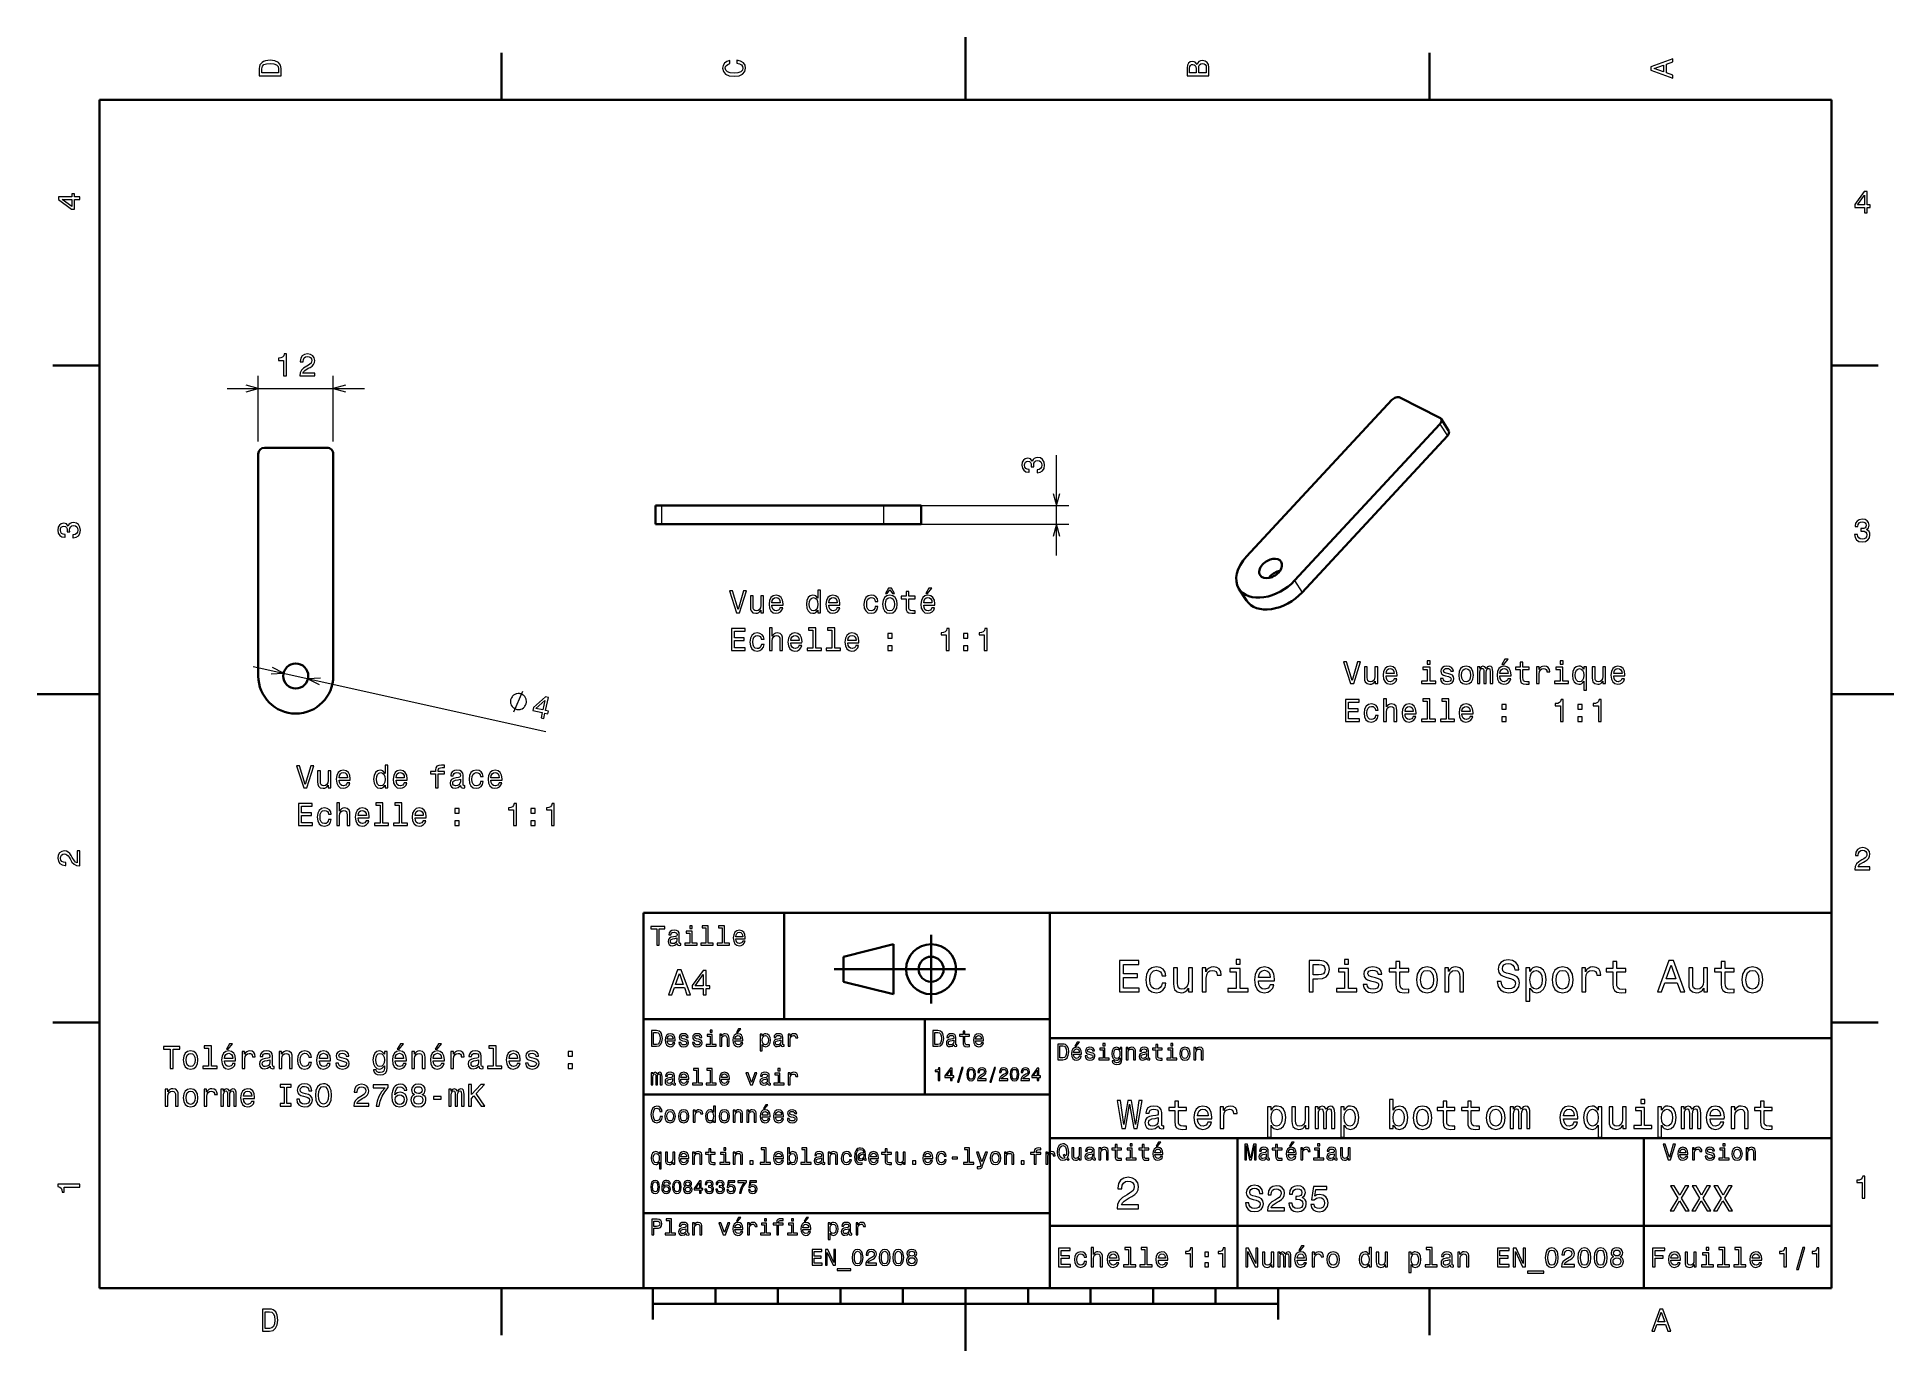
# Model space of a CAD drawing. Extents: x 0 to 297, y 0 to 210.
import ezdxf

# ---------------------------------------------------------------- set-up
doc = ezdxf.new("R2010")
doc.units = 0

msp = doc.modelspace()

# ---------------------------------------------------------------- linework, layer by layer
at = {"color": 7, "lineweight": 35, "ltscale": 0.25}
for p, q in [((148.5, 200), (148.5, 210)), ((36.374321, 144.376587), (46.374321, 144.376587)), ((10, 105), (0, 105)), ((287, 105), (297, 105)), ((192, 10), (192, 20)), ((148.5, 10), (148.5, 0))]:
    msp.add_line(p, q, dxfattribs=at)
at = {"color": 7, "lineweight": 35, "ltscale": 0.1875}
for p, q in [((74.300003, 200), (74.300003, 207.5)), ((222.699997, 200), (222.699997, 207.5)), ((10, 157.5), (2.5, 157.5)), ((287, 157.5), (294.5, 157.5)), ((10, 52.5), (2.5, 52.5)), ((287, 52.5), (294.5, 52.5)), ((74.300003, 10), (74.300003, 2.5)), ((222.699997, 10), (222.699997, 2.5))]:
    msp.add_line(p, q, dxfattribs=at)
at = {"color": 7, "lineweight": 35}
for p, q in [((287, 200), (10, 200)), ((10, 200), (10, 10)), ((287, 10), (287, 200)), ((193.463623, 126.997002), (216.69458, 152.018051)), ((201.141724, 123.119186), (224.372803, 148.140228)), ((202.350586, 121.224655), (225.581543, 146.245697)), ((35.374321, 107.876587), (35.374321, 143.376587)), ((47.374321, 107.876587), (47.374321, 143.376587)), ((135.422119, 135.125366), (99.922119, 135.125366)), ((135.422119, 132.125366), (99.922119, 132.125366)), ((97, 10), (97, 70)), ((97, 70), (287, 70)), ((162, 10), (162, 70)), ((287, 70), (287, 10)), ((127.5, 61), (148.5, 61)), ((97, 53), (162, 53)), ((162, 50), (287, 50)), ((97, 41), (162, 41)), ((162, 34), (287, 34)), ((257, 10), (257, 34)), ((97, 22), (162, 22)), ((162, 20), (287, 20)), ((10, 10), (287, 10)), ((97, 10), (287, 10)), ((98.5, 7.5), (198.5, 7.5))]:
    msp.add_line(p, q, dxfattribs=at)
at = {"color": 7, "lineweight": 13, "ltscale": 0.261462}
for p, q in [((35.374321, 145.376587), (35.374321, 155.835083)), ((47.374321, 145.376587), (47.374321, 155.835083))]:
    msp.add_line(p, q, dxfattribs=at)
at = {"color": 7, "lineweight": 13}
for p, q in [((30.374321, 153.835083), (52.374321, 153.835083)), ((137.422119, 135.125366), (165.04541, 135.125366)), ((137.422119, 132.125366), (165.04541, 132.125366)), ((34.54113, 109.39563), (81.375534, 98.984375))]:
    msp.add_line(p, q, dxfattribs=at)
at = {"color": 7, "lineweight": 35, "ltscale": 0.179207}
msp.add_line((224.387329, 149.168213), (217.98877, 152.399719), dxfattribs=at)
at = {"color": 7, "lineweight": 35, "ltscale": 0.056184}
for p, q in [((224.575928, 149.001297), (225.78479, 147.106766)), ((192.244629, 121.830627), (193.453491, 119.936104))]:
    msp.add_line(p, q, dxfattribs=at)
at = {"color": 7, "lineweight": 13, "ltscale": 0.056182}
msp.add_line((224.372803, 148.140228), (225.581543, 146.245697), dxfattribs=at)
at = {"color": 7, "lineweight": 13, "ltscale": 0.4009}
msp.add_line((163.04541, 127.125366), (163.04541, 143.161377), dxfattribs=at)
at = {"color": 7, "lineweight": 35, "ltscale": 0.025}
for p, q in [((99.922119, 135.125366), (98.922119, 135.125366)), ((99.922119, 132.125366), (98.922119, 132.125366))]:
    msp.add_line(p, q, dxfattribs=at)
at = {"color": 7, "lineweight": 35, "ltscale": 0.075}
for p, q in [((98.922119, 132.125366), (98.922119, 135.125366)), ((141.422119, 132.125366), (141.422119, 135.125366))]:
    msp.add_line(p, q, dxfattribs=at)
at = {"color": 7, "lineweight": 13, "ltscale": 0.075}
for p, q in [((99.922119, 132.125366), (99.922119, 135.125366)), ((135.422119, 132.125366), (135.422119, 135.125366))]:
    msp.add_line(p, q, dxfattribs=at)
at = {"color": 7, "lineweight": 35, "ltscale": 0.15}
for p, q in [((141.422119, 135.125366), (135.422119, 135.125366)), ((141.422119, 132.125366), (135.422119, 132.125366))]:
    msp.add_line(p, q, dxfattribs=at)
at = {"color": 7, "lineweight": 13, "ltscale": 0.056184}
msp.add_line((201.141724, 123.119186), (202.350586, 121.224655), dxfattribs=at)
at = {"color": 7, "lineweight": 35, "ltscale": 0.425}
msp.add_line((119.5, 53), (119.5, 70), dxfattribs=at)
at = {"color": 7, "lineweight": 35, "ltscale": 0.275}
msp.add_line((143, 55.5), (143, 66.5), dxfattribs=at)
at = {"color": 7, "lineweight": 35, "ltscale": 0.206155}
for p, q in [((129, 63), (137, 65)), ((137, 57), (129, 59))]:
    msp.add_line(p, q, dxfattribs=at)
at = {"color": 7, "lineweight": 35, "ltscale": 0.1}
msp.add_line((129, 59), (129, 63), dxfattribs=at)
at = {"color": 7, "lineweight": 35, "ltscale": 0.2}
msp.add_line((137, 65), (137, 57), dxfattribs=at)
at = {"color": 7, "lineweight": 35, "ltscale": 0.3}
msp.add_line((142, 41), (142, 53), dxfattribs=at)
at = {"color": 7, "lineweight": 35, "ltscale": 0.35}
msp.add_line((192, 20), (192, 34), dxfattribs=at)
at = {"color": 7, "lineweight": 35, "ltscale": 0.125}
for p, q in [((98.5, 10), (98.5, 5)), ((198.5, 10), (198.5, 5))]:
    msp.add_line(p, q, dxfattribs=at)
at = {"color": 7, "lineweight": 35, "ltscale": 0.0625}
for p, q in [((108.5, 10), (108.5, 7.5)), ((118.5, 10), (118.5, 7.5)), ((128.5, 10), (128.5, 7.5)), ((138.5, 10), (138.5, 7.5)), ((158.5, 10), (158.5, 7.5)), ((168.5, 10), (168.5, 7.5)), ((178.5, 10), (178.5, 7.5)), ((188.5, 10), (188.5, 7.5))]:
    msp.add_line(p, q, dxfattribs=at)
at = {"color": 7, "lineweight": 13}
for points in [[(35.533215, 204.994965), (35.533215, 203.829971), (39.033215, 203.829971), (39.033215, 204.994965), (38.922264, 205.544678), (38.584366, 205.953171), (38.034657, 206.205338), (37.283215, 206.296112), (36.516644, 206.215424), (36.21405, 206.114563), (35.971977, 205.973343), (35.644165, 205.56485), (35.563473, 205.297562)], [(35.951801, 204.959656), (36.027451, 205.342941), (36.259438, 205.605194), (36.672985, 205.761536), (37.283215, 205.811966), (37.873272, 205.756485), (38.286816, 205.600143), (38.533936, 205.332855), (38.614628, 204.959656), (38.614628, 204.298996), (35.951801, 204.298996)], [(111.93206, 205.817017), (112.35569, 205.716141), (112.658287, 205.549713), (112.844887, 205.317734), (112.905403, 205.045395), (112.814629, 204.71759), (112.54229, 204.460388), (112.098488, 204.28891), (111.483215, 204.233429), (110.872986, 204.28891), (110.424141, 204.455338), (110.151802, 204.71254), (110.055984, 205.045395), (110.106415, 205.287476), (110.247627, 205.494247), (110.474571, 205.655624), (110.787247, 205.766571), (110.787247, 206.245682), (110.308144, 206.094391), (109.94503, 205.832138), (109.718086, 205.474075), (109.637398, 205.045395), (109.763474, 204.510818), (110.116501, 204.10231), (110.696472, 203.840057), (111.483215, 203.749283), (112.269958, 203.840057), (112.84993, 204.10231), (113.208, 204.510818), (113.329041, 205.045395), (113.233215, 205.51442), (112.965927, 205.892654), (112.527161, 206.159943), (111.93206, 206.301163)], [(185.542007, 205.630417), (185.249496, 205.983429), (185.052811, 206.074219), (184.81073, 206.104477), (184.432495, 206.03891), (184.160156, 205.842224), (183.993729, 205.524506), (183.933212, 205.080704), (183.933212, 203.835022), (187.433212, 203.835022), (187.433212, 205.151306), (187.36261, 205.620331), (187.155838, 205.968307), (186.828018, 206.185165), (186.384216, 206.260818), (186.08667, 206.215424), (185.839554, 206.094391), (185.65799, 205.897705)], [(185.385666, 204.984879), (185.385666, 204.298996), (184.351807, 204.298996), (184.351807, 205.025223), (184.382065, 205.297562), (184.472839, 205.489197), (184.629181, 205.605194), (184.86116, 205.645538), (185.093155, 205.600143), (185.254532, 205.479111), (185.355408, 205.272339)], [(187.014618, 205.095825), (187.014618, 204.298996), (185.809296, 204.298996), (185.809296, 205.050446), (185.844589, 205.368164), (185.9505, 205.595108), (186.132065, 205.731277), (186.394302, 205.776657), (186.671692, 205.731277), (186.863327, 205.605194), (186.979324, 205.393372)], [(261.633209, 203.466858), (261.633209, 203.930847), (260.604401, 204.298996), (260.604401, 205.695969), (261.633209, 206.064133), (261.633209, 206.538193), (258.128174, 205.257217), (258.128174, 204.742798)], [(260.17572, 204.460388), (258.632477, 205), (260.17572, 205.539627)], [(6.833213, 184.02739), (6.833213, 184.481277), (5.965778, 184.481277), (5.965778, 184.98056), (5.56232, 184.98056), (5.56232, 184.481277), (3.408862, 184.481277), (3.408862, 184.022339), (5.521974, 182.489197), (5.965778, 182.489197), (5.965778, 184.02739)], [(292.277374, 181.916794), (292.731262, 181.916794), (292.731262, 182.784225), (293.23056, 182.784225), (293.23056, 183.187683), (292.731262, 183.187683), (292.731262, 185.341141), (292.272339, 185.341141), (290.739197, 183.228027), (290.739197, 182.784225), (292.277374, 182.784225)], [(291.162842, 183.187683), (292.277374, 184.756134), (292.277374, 183.187683)], [(5.56232, 182.912827), (3.993876, 184.02739), (5.56232, 184.02739)], [(39.415527, 155.835083), (39.874466, 155.835083), (39.874466, 159.360352), (39.531525, 159.360352), (39.440742, 159.052612), (39.259193, 158.845947), (38.981812, 158.724854), (38.598526, 158.684448), (38.598526, 158.326416), (39.415527, 158.326416)], [(42.011784, 155.835083), (44.417404, 155.835083), (44.417404, 156.268799), (42.516106, 156.268799), (42.622013, 156.505859), (42.80357, 156.702515), (43.363369, 157.060547), (43.660919, 157.211914), (43.993771, 157.428711), (44.230804, 157.680908), (44.36697, 157.978516), (44.417404, 158.316406), (44.331669, 158.73999), (44.094635, 159.072876), (43.731525, 159.284668), (43.262505, 159.360352), (42.778355, 159.274536), (42.410198, 159.037476), (42.173168, 158.659302), (42.092476, 158.160034), (42.092476, 158.089355), (42.551411, 158.089355), (42.551411, 158.129761), (42.596798, 158.472656), (42.732964, 158.724854), (42.949825, 158.88623), (43.237289, 158.94165), (43.529797, 158.891235), (43.746655, 158.765259), (43.887863, 158.568481), (43.938297, 158.321411), (43.902992, 158.089355), (43.807171, 157.8927), (43.64579, 157.721191), (43.423885, 157.569946), (43.126335, 157.408569), (42.632099, 157.095947), (42.284119, 156.763062), (42.077347, 156.359619), (42.011784, 155.85022)], [(159.946045, 140.372314), (159.981323, 140.372314), (160.465454, 140.453003), (160.828491, 140.690063), (161.060547, 141.063232), (161.14624, 141.557495), (161.060547, 142.082031), (160.838623, 142.475342), (160.485596, 142.727539), (160.031738, 142.818359), (159.734131, 142.777954), (159.492065, 142.666992), (159.305542, 142.485474), (159.169312, 142.243408), (158.896973, 142.571167), (158.463257, 142.687256), (158.069946, 142.611572), (157.772339, 142.394653), (157.585815, 142.041626), (157.520142, 141.557495), (157.60083, 141.103638), (157.822754, 140.755615), (158.175781, 140.528687), (158.644775, 140.453003), (158.680176, 140.453003), (158.680176, 140.901855), (158.357422, 140.942261), (158.125366, 141.073364), (157.984131, 141.285156), (157.933716, 141.582764), (157.974121, 141.844971), (158.079956, 142.036621), (158.251465, 142.152588), (158.483398, 142.197998), (158.730591, 142.152588), (158.896973, 142.031616), (158.997803, 141.819824), (159.028076, 141.532349), (159.023071, 141.335571), (159.421509, 141.335571), (159.411377, 141.582764), (159.456787, 141.900513), (159.577881, 142.137451), (159.774536, 142.278687), (160.031738, 142.329102), (160.324219, 142.273682), (160.541138, 142.127441), (160.677246, 141.895386), (160.722656, 141.587769), (160.672241, 141.27002), (160.520874, 141.038086), (160.278809, 140.891846), (159.946045, 140.836304)], [(5.73379, 129.979111), (5.769093, 129.979111), (6.253242, 130.059799), (6.616354, 130.296829), (6.848343, 130.670029), (6.934078, 131.164276), (6.848343, 131.688766), (6.626441, 132.082138), (6.273415, 132.334305), (5.819525, 132.425079), (5.521974, 132.384735), (5.279899, 132.273788), (5.0933, 132.092224), (4.957133, 131.850143), (4.684798, 132.177963), (4.251081, 132.293961), (3.857709, 132.218307), (3.560158, 132.00145), (3.373559, 131.648422), (3.307997, 131.164276), (3.388689, 130.710388), (3.610591, 130.362396), (3.963617, 130.135452), (4.432637, 130.059799), (4.46794, 130.059799), (4.46794, 130.508652), (4.145173, 130.548996), (3.913184, 130.680115), (3.771974, 130.891937), (3.721542, 131.189484), (3.761888, 131.451736), (3.867795, 131.643372), (4.039265, 131.759369), (4.271254, 131.804764), (4.518372, 131.759369), (4.684798, 131.638336), (4.785663, 131.426514), (4.815922, 131.139053), (4.810879, 130.942368), (5.209294, 130.942368), (5.199208, 131.189484), (5.244596, 131.507217), (5.365634, 131.744247), (5.56232, 131.885452), (5.819525, 131.935883), (6.112032, 131.880417), (6.328891, 131.734161), (6.465058, 131.502167), (6.510447, 131.194534), (6.460014, 130.876801), (6.308718, 130.644821), (6.066643, 130.498566), (5.73379, 130.443085)], [(290.729126, 130.51622), (290.729126, 130.480911), (290.809814, 129.996765), (291.046844, 129.633652), (291.420044, 129.401657), (291.914276, 129.315933), (292.438782, 129.401657), (292.832153, 129.623566), (293.08429, 129.976593), (293.175079, 130.430481), (293.134735, 130.728027), (293.023773, 130.970108), (292.842224, 131.156708), (292.600159, 131.292877), (292.927948, 131.565216), (293.043945, 131.998932), (292.968292, 132.392303), (292.751434, 132.68985), (292.398407, 132.87645), (291.914276, 132.942017), (291.460388, 132.861313), (291.112396, 132.63942), (290.885468, 132.286392), (290.809814, 131.817368), (290.809814, 131.782074), (291.258636, 131.782074), (291.299011, 132.104828), (291.430115, 132.336823), (291.641937, 132.478027), (291.939484, 132.528473), (292.201721, 132.488113), (292.393372, 132.382217), (292.509369, 132.210739), (292.554749, 131.97876), (292.509369, 131.731628), (292.388336, 131.565216), (292.176514, 131.46434), (291.889069, 131.434082), (291.692383, 131.439133), (291.692383, 131.04071), (291.939484, 131.050797), (292.257202, 131.005417), (292.494232, 130.884369), (292.635468, 130.687683), (292.685883, 130.430481), (292.630402, 130.13797), (292.484161, 129.921112), (292.252167, 129.784943), (291.944519, 129.739563), (291.626801, 129.789993), (291.394806, 129.941284), (291.248566, 130.183365), (291.193085, 130.51622)], [(135.685242, 121.076248), (135.982788, 121.076248), (136.411453, 121.636047), (136.835083, 121.076248), (137.132645, 121.076248), (136.653534, 121.933594), (136.169388, 121.933594)], [(142.130478, 121.076248), (142.428024, 121.076248), (143.129028, 121.933594), (142.634796, 121.933594)], [(112.99575, 121.504921), (112.118233, 118.524376), (111.215492, 121.504921), (110.736389, 121.504921), (111.866074, 117.999878), (112.370392, 117.999878), (113.474861, 121.504921)], [(116.198204, 120.708092), (115.754395, 120.708092), (115.754395, 119.144691), (115.703964, 118.781578), (115.557709, 118.519333), (115.330765, 118.357948), (115.033218, 118.307518), (114.796188, 118.347862), (114.64489, 118.468895), (114.559151, 118.675667), (114.538979, 118.968178), (114.538979, 120.708092), (114.095177, 120.708092), (114.095177, 118.927834), (114.110306, 118.569763), (114.206131, 118.272209), (114.498634, 117.999878), (114.967651, 117.90406), (115.219818, 117.939362), (115.436676, 118.030136), (115.623276, 118.186478), (115.774574, 118.413422), (115.774574, 117.999878), (116.198204, 117.999878)], [(117.53466, 119.22538), (119.309875, 119.22538), (119.314919, 119.432152), (119.234222, 120.012123), (119.012321, 120.445847), (118.659302, 120.708092), (118.190277, 120.803909), (117.731346, 120.703049), (117.378319, 120.420624), (117.151375, 119.961693), (117.070679, 119.356506), (117.146332, 118.736191), (117.373276, 118.282295), (117.72126, 117.999878), (118.175148, 117.90406), (118.56852, 117.96962), (118.891289, 118.14109), (119.128319, 118.413422), (119.264488, 118.776535), (118.825722, 118.776535), (118.734947, 118.574806), (118.603821, 118.423508), (118.230621, 118.302475), (117.943161, 118.357948), (117.726303, 118.534462), (117.585091, 118.821922), (117.53466, 119.210251)], [(117.53466, 119.598579), (117.590134, 119.946564), (117.726303, 120.203766), (117.933075, 120.360107), (118.205406, 120.415581), (118.472702, 120.360107), (118.679474, 120.203766), (118.80555, 119.946564), (118.850937, 119.598579)], [(124.882645, 118.418465), (124.882645, 117.999878), (125.326447, 117.999878), (125.326447, 121.620918), (124.88768, 121.620918), (124.88768, 120.294548), (124.549789, 120.677834), (124.343018, 120.768608), (124.105988, 120.803909), (123.677307, 120.703049), (123.34446, 120.420624), (123.127594, 119.966736), (123.051949, 119.356506), (123.127594, 118.746277), (123.34446, 118.287338), (123.677307, 117.999878), (124.105988, 117.90406), (124.343018, 117.939362), (124.554832, 118.030136)], [(124.181633, 120.405495), (124.474136, 120.334892), (124.696045, 120.138206), (124.827164, 119.810394), (124.877594, 119.356506), (124.827164, 118.897575), (124.696045, 118.569763), (124.474136, 118.368034), (124.181633, 118.302475), (123.904251, 118.368034), (123.692436, 118.569763), (123.551231, 118.902618), (123.505836, 119.356506), (123.551231, 119.805351), (123.692436, 120.133163), (123.904251, 120.334892)], [(126.642731, 119.22538), (128.417938, 119.22538), (128.422989, 119.432152), (128.3423, 120.012123), (128.120392, 120.445847), (127.767365, 120.708092), (127.298347, 120.803909), (126.839417, 120.703049), (126.486389, 120.420624), (126.259445, 119.961693), (126.178749, 119.356506), (126.254402, 118.736191), (126.481346, 118.282295), (126.82933, 117.999878), (127.283218, 117.90406), (127.67659, 117.96962), (127.999359, 118.14109), (128.236389, 118.413422), (128.372559, 118.776535), (127.933792, 118.776535), (127.843018, 118.574806), (127.711891, 118.423508), (127.338692, 118.302475), (127.051231, 118.357948), (126.834366, 118.534462), (126.693161, 118.821922), (126.642731, 119.210251)], [(126.642731, 119.598579), (126.698204, 119.946564), (126.834366, 120.203766), (127.041138, 120.360107), (127.313477, 120.415581), (127.580765, 120.360107), (127.787537, 120.203766), (127.91362, 119.946564), (127.959007, 119.598579)], [(134.051224, 119.810394), (134.48999, 119.810394), (134.399216, 120.213852), (134.182358, 120.531578), (133.844452, 120.728264), (133.405701, 120.803909), (132.921539, 120.703049), (132.553391, 120.420624), (132.321411, 119.961693), (132.240707, 119.34642), (132.31636, 118.736191), (132.543304, 118.282295), (132.901367, 117.999878), (133.390564, 117.90406), (133.82428, 117.979706), (134.162186, 118.191521), (134.394165, 118.524376), (134.495026, 118.968178), (134.071411, 118.968178), (133.995758, 118.68576), (133.854538, 118.473938), (133.652817, 118.342819), (133.405701, 118.302475), (133.098053, 118.368034), (132.87616, 118.569763), (132.73999, 118.897575), (132.694595, 119.361549), (132.73999, 119.815437), (132.881195, 120.14325), (133.108154, 120.344978), (133.405701, 120.415581), (133.667938, 120.370193), (133.864624, 120.254204), (133.995758, 120.062561)], [(135.231339, 119.351463), (135.312042, 118.736191), (135.544022, 118.282295), (135.912186, 117.999878), (136.406418, 117.90406), (136.895615, 117.999878), (137.263763, 118.277252), (137.495758, 118.731148), (137.581482, 119.351463), (137.495758, 119.966736), (137.263763, 120.425667), (136.895615, 120.703049), (136.406418, 120.803909), (135.912186, 120.703049), (135.544022, 120.420624), (135.312042, 119.966736)], [(135.685242, 119.356506), (135.730621, 119.810394), (135.871826, 120.138206), (136.098785, 120.339935), (136.406418, 120.410538), (136.709015, 120.339935), (136.935959, 120.14325), (137.077164, 119.810394), (137.127594, 119.356506), (137.077164, 118.897575), (136.935959, 118.56472), (136.709015, 118.362991), (136.406418, 118.297432), (136.098785, 118.362991), (135.871826, 118.56472), (135.730621, 118.897575)], [(138.993591, 120.239075), (138.993591, 118.882446), (139.023849, 118.44368), (139.16507, 118.14109), (139.447479, 117.964577), (139.92659, 117.90406), (140.45108, 117.929276), (140.45108, 118.312561), (140.067795, 118.282295), (139.719818, 118.322647), (139.533218, 118.448723), (139.45253, 118.660538), (139.437393, 118.958092), (139.437393, 120.239075), (140.45108, 120.239075), (140.45108, 120.61731), (139.437393, 120.61731), (139.437393, 121.409103), (138.993591, 121.409103), (138.993591, 120.61731), (138.22702, 120.61731), (138.22702, 120.239075)], [(141.822845, 119.22538), (143.598053, 119.22538), (143.603104, 119.432152), (143.5224, 120.012123), (143.300507, 120.445847), (142.947479, 120.708092), (142.478455, 120.803909), (142.019531, 120.703049), (141.666504, 120.420624), (141.43956, 119.961693), (141.358856, 119.356506), (141.434509, 118.736191), (141.661453, 118.282295), (142.009445, 117.999878), (142.463333, 117.90406), (142.856705, 117.96962), (143.179474, 118.14109), (143.416504, 118.413422), (143.552673, 118.776535), (143.113907, 118.776535), (143.023132, 118.574806), (142.891998, 118.423508), (142.518799, 118.302475), (142.231339, 118.357948), (142.014481, 118.534462), (141.873276, 118.821922), (141.822845, 119.210251)], [(141.822845, 119.598579), (141.878311, 119.946564), (142.014481, 120.203766), (142.221252, 120.360107), (142.493591, 120.415581), (142.76088, 120.360107), (142.967651, 120.203766), (143.093735, 119.946564), (143.13913, 119.598579)], [(111.059151, 111.953049), (113.278175, 111.953049), (113.278175, 112.376678), (111.523132, 112.376678), (111.523132, 113.561836), (113.086533, 113.561836), (113.086533, 113.980423), (111.523132, 113.980423), (111.523132, 115.029419), (113.237831, 115.029419), (113.237831, 115.453049), (111.059151, 115.453049)], [(115.835091, 113.763565), (116.273849, 113.763565), (116.183075, 114.167023), (115.966217, 114.484749), (115.628319, 114.681435), (115.18956, 114.75708), (114.705406, 114.656219), (114.33725, 114.373795), (114.105263, 113.914864), (114.024574, 113.299591), (114.10022, 112.689362), (114.327164, 112.235466), (114.685234, 111.953049), (115.174431, 111.857231), (115.608147, 111.932877), (115.946045, 112.144691), (116.178032, 112.477547), (116.278893, 112.921349), (115.855263, 112.921349), (115.779617, 112.638931), (115.638405, 112.427109), (115.436676, 112.29599), (115.18956, 112.255646), (114.88192, 112.321205), (114.660019, 112.522934), (114.523849, 112.850746), (114.478462, 113.31472), (114.523849, 113.768608), (114.665062, 114.09642), (114.892006, 114.298149), (115.18956, 114.368752), (115.451805, 114.323364), (115.648491, 114.207375), (115.779617, 114.015732)], [(117.146332, 111.953049), (117.590134, 111.953049), (117.590134, 113.516449), (117.635521, 113.874519), (117.781776, 114.136765), (118.00872, 114.298149), (118.311317, 114.358665), (118.553391, 114.308235), (118.704689, 114.172066), (118.780334, 113.945122), (118.80555, 113.642532), (118.80555, 111.953049), (119.249359, 111.953049), (119.249359, 113.733307), (119.229179, 114.091377), (119.138405, 114.388931), (118.840851, 114.661263), (118.376877, 114.75708), (118.124718, 114.721779), (117.90786, 114.625961), (117.726303, 114.474663), (117.590134, 114.267891), (117.590134, 115.574089), (117.146332, 115.574089)], [(120.570679, 113.178551), (122.345901, 113.178551), (122.350937, 113.385323), (122.270248, 113.965294), (122.048347, 114.399017), (121.69532, 114.661263), (121.226303, 114.75708), (120.767365, 114.656219), (120.414337, 114.373795), (120.187393, 113.914864), (120.106705, 113.309677), (120.18235, 112.689362), (120.409302, 112.235466), (120.757278, 111.953049), (121.211174, 111.857231), (121.604546, 111.922791), (121.927307, 112.094261), (122.164337, 112.366592), (122.300507, 112.729706), (121.861748, 112.729706), (121.770966, 112.527977), (121.639847, 112.376678), (121.266647, 112.255646), (120.979179, 112.311119), (120.762321, 112.487633), (120.621117, 112.775093), (120.570679, 113.163422)], [(120.570679, 113.55175), (120.62616, 113.899734), (120.762321, 114.156937), (120.969093, 114.313278), (121.241432, 114.368752), (121.50872, 114.313278), (121.715492, 114.156937), (121.841576, 113.899734), (121.886963, 113.55175)], [(124.100937, 115.20089), (124.100937, 112.326248), (123.188118, 112.326248), (123.188118, 111.953049), (125.452522, 111.953049), (125.452522, 112.326248), (124.544746, 112.326248), (124.544746, 115.574089), (123.404976, 115.574089), (123.404976, 115.20089)], [(127.136963, 115.20089), (127.136963, 112.326248), (126.224136, 112.326248), (126.224136, 111.953049), (128.488556, 111.953049), (128.488556, 112.326248), (127.580765, 112.326248), (127.580765, 115.574089), (126.440994, 115.574089), (126.440994, 115.20089)], [(129.678757, 113.178551), (131.453964, 113.178551), (131.459015, 113.385323), (131.378326, 113.965294), (131.156418, 114.399017), (130.803391, 114.661263), (130.334366, 114.75708), (129.875443, 114.656219), (129.522415, 114.373795), (129.295471, 113.914864), (129.214767, 113.309677), (129.290421, 112.689362), (129.517365, 112.235466), (129.865356, 111.953049), (130.319244, 111.857231), (130.712616, 111.922791), (131.035385, 112.094261), (131.272415, 112.366592), (131.408569, 112.729706), (130.969818, 112.729706), (130.879044, 112.527977), (130.74791, 112.376678), (130.37471, 112.255646), (130.08725, 112.311119), (129.870392, 112.487633), (129.729187, 112.775093), (129.678757, 113.163422)], [(129.678757, 113.55175), (129.734222, 113.899734), (129.870392, 114.156937), (130.077164, 114.313278), (130.349503, 114.368752), (130.616791, 114.313278), (130.823563, 114.156937), (130.949646, 113.899734), (130.995026, 113.55175)], [(136.058441, 113.909821), (136.754395, 113.909821), (136.754395, 114.661263), (136.058441, 114.661263)], [(145.423706, 111.953049), (145.882629, 111.953049), (145.882629, 115.478264), (145.539703, 115.478264), (145.448914, 115.170631), (145.267365, 114.963852), (144.98999, 114.842819), (144.606705, 114.802475), (144.606705, 114.444405), (145.423706, 114.444405)], [(148.202515, 113.909821), (148.898483, 113.909821), (148.898483, 114.661263), (148.202515, 114.661263)], [(151.495758, 111.953049), (151.954681, 111.953049), (151.954681, 115.478264), (151.61174, 115.478264), (151.520966, 115.170631), (151.339417, 114.963852), (151.062027, 114.842819), (150.678741, 114.802475), (150.678741, 114.444405), (151.495758, 114.444405)], [(136.058441, 111.953049), (136.754395, 111.953049), (136.754395, 112.704491), (136.058441, 112.704491)], [(148.202515, 111.953049), (148.898483, 111.953049), (148.898483, 112.704491), (148.202515, 112.704491)], [(211.229645, 110.159767), (210.352112, 107.179222), (209.449387, 110.159767), (208.970276, 110.159767), (210.09996, 106.654724), (210.604279, 106.654724), (211.70874, 110.159767)], [(222.82402, 110.275764), (222.354996, 110.275764), (222.354996, 109.771439), (222.82402, 109.771439)], [(234.292328, 109.731094), (234.589874, 109.731094), (235.290878, 110.58844), (234.796646, 110.58844)], [(237.227478, 108.893921), (237.227478, 107.537292), (237.257736, 107.098526), (237.398956, 106.795937), (237.681366, 106.619423), (238.160477, 106.558907), (238.684967, 106.584122), (238.684967, 106.967407), (238.301682, 106.937141), (237.953705, 106.977493), (237.767105, 107.103569), (237.686417, 107.315384), (237.67128, 107.612938), (237.67128, 108.893921), (238.684967, 108.893921), (238.684967, 109.272156), (237.67128, 109.272156), (237.67128, 110.06395), (237.227478, 110.06395), (237.227478, 109.272156), (236.460907, 109.272156), (236.460907, 108.893921)], [(244.076172, 110.275764), (243.607162, 110.275764), (243.607162, 109.771439), (244.076172, 109.771439)], [(214.432083, 109.362938), (213.988281, 109.362938), (213.988281, 107.799538), (213.937851, 107.436424), (213.791595, 107.174179), (213.564651, 107.012794), (213.267105, 106.962364), (213.030075, 107.002708), (212.878769, 107.123741), (212.793045, 107.330513), (212.772873, 107.623024), (212.772873, 109.362938), (212.329071, 109.362938), (212.329071, 107.58268), (212.344193, 107.224609), (212.440018, 106.927055), (212.732529, 106.654724), (213.201538, 106.558907), (213.453705, 106.594208), (213.670563, 106.684982), (213.857162, 106.841324), (214.008453, 107.068268), (214.008453, 106.654724), (214.432083, 106.654724)], [(215.768539, 107.880226), (217.543762, 107.880226), (217.548798, 108.086998), (217.468109, 108.666969), (217.246216, 109.100693), (216.893188, 109.362938), (216.424164, 109.458755), (215.965225, 109.357895), (215.612198, 109.07547), (215.385254, 108.616539), (215.304565, 108.011353), (215.380219, 107.391037), (215.607162, 106.937141), (215.955139, 106.654724), (216.409027, 106.558907), (216.802399, 106.624466), (217.125168, 106.795937), (217.362198, 107.068268), (217.498367, 107.431381), (217.059616, 107.431381), (216.968826, 107.229652), (216.837708, 107.078354), (216.464508, 106.957321), (216.177048, 107.012794), (215.96019, 107.189308), (215.81897, 107.476768), (215.768539, 107.865097)], [(215.768539, 108.253426), (215.82402, 108.60141), (215.96019, 108.858612), (216.166962, 109.014954), (216.439301, 109.070427), (216.706589, 109.014954), (216.913361, 108.858612), (217.039444, 108.60141), (217.084824, 108.253426)], [(222.808884, 107.027924), (222.808884, 109.272156), (221.669128, 109.272156), (221.669128, 108.893921), (222.365082, 108.893921), (222.365082, 107.027924), (221.457306, 107.027924), (221.457306, 106.654724), (223.726761, 106.654724), (223.726761, 107.027924)], [(225.814651, 108.233253), (225.385986, 108.334122), (225.068253, 108.450111), (224.962341, 108.687141), (224.992615, 108.853569), (225.098511, 108.974609), (225.269989, 109.050255), (225.517105, 109.080513), (225.754135, 109.050255), (225.940735, 108.95948), (226.061768, 108.823311), (226.112213, 108.641754), (226.545929, 108.641754), (226.545929, 108.65184), (226.470276, 108.979652), (226.263504, 109.236855), (225.940735, 109.398239), (225.517105, 109.458755), (225.088425, 109.398239), (224.775757, 109.231812), (224.579071, 108.984695), (224.518539, 108.672012), (224.563934, 108.369423), (224.705139, 108.157608), (224.937134, 108.00631), (225.275024, 107.900398), (225.769272, 107.779366), (226.071854, 107.653282), (226.152557, 107.552422), (226.182816, 107.401123), (226.137421, 107.214523), (226.016388, 107.073311), (225.819702, 106.982536), (225.557449, 106.952278), (225.280075, 106.982536), (225.078339, 107.08844), (224.942169, 107.259911), (224.886703, 107.496941), (224.458023, 107.496941), (224.528625, 107.093483), (224.735397, 106.80098), (225.063217, 106.624466), (225.517105, 106.558907), (225.991165, 106.624466), (226.339142, 106.80098), (226.550964, 107.083397), (226.626617, 107.451553), (226.571136, 107.769279), (226.414795, 107.986137), (226.157593, 108.12735)], [(227.393188, 108.00631), (227.473877, 107.391037), (227.705872, 106.937141), (228.07402, 106.654724), (228.568253, 106.558907), (229.057449, 106.654724), (229.425598, 106.932098), (229.657593, 107.385994), (229.743332, 108.00631), (229.657593, 108.621582), (229.425598, 109.080513), (229.057449, 109.357895), (228.568253, 109.458755), (228.07402, 109.357895), (227.705872, 109.07547), (227.473877, 108.621582)], [(227.847076, 108.011353), (227.892456, 108.46524), (228.033676, 108.793053), (228.26062, 108.994781), (228.568253, 109.065384), (228.87085, 108.994781), (229.097794, 108.798096), (229.239014, 108.46524), (229.289444, 108.011353), (229.239014, 107.552422), (229.097794, 107.219566), (228.87085, 107.017838), (228.568253, 106.952278), (228.26062, 107.017838), (228.033676, 107.219566), (227.892456, 107.552422)], [(230.38382, 106.654724), (230.792328, 106.654724), (230.792328, 108.46524), (230.817535, 108.737579), (230.893188, 108.934265), (231.009186, 109.050255), (231.160477, 109.09565), (231.281509, 109.055298), (231.362213, 108.954437), (231.402557, 108.782967), (231.417679, 108.556023), (231.417679, 106.654724), (231.800964, 106.654724), (231.800964, 108.46524), (231.826187, 108.732536), (231.901825, 108.929222), (232.022873, 109.050255), (232.174164, 109.09565), (232.295197, 109.055298), (232.3759, 108.954437), (232.426331, 108.556023), (232.426331, 106.654724), (232.834824, 106.654724), (232.834824, 108.525764), (232.809616, 108.914093), (232.728912, 109.211639), (232.567535, 109.393196), (232.305298, 109.458755), (231.99765, 109.357895), (231.76062, 109.065384), (231.57402, 109.352852), (231.261337, 109.458755), (230.973877, 109.357895), (230.777191, 109.07547), (230.777191, 109.362938), (230.38382, 109.362938)], [(233.98468, 107.880226), (235.759903, 107.880226), (235.764938, 108.086998), (235.68425, 108.666969), (235.462341, 109.100693), (235.109329, 109.362938), (234.640305, 109.458755), (234.181366, 109.357895), (233.828339, 109.07547), (233.601395, 108.616539), (233.520706, 108.011353), (233.596359, 107.391037), (233.823303, 106.937141), (234.17128, 106.654724), (234.625168, 106.558907), (235.018539, 106.624466), (235.341309, 106.795937), (235.578339, 107.068268), (235.714508, 107.431381), (235.275757, 107.431381), (235.184967, 107.229652), (235.053848, 107.078354), (234.680649, 106.957321), (234.393188, 107.012794), (234.176331, 107.189308), (234.03511, 107.476768), (233.98468, 107.865097)], [(233.98468, 108.253426), (234.040161, 108.60141), (234.176331, 108.858612), (234.383102, 109.014954), (234.655426, 109.070427), (234.922729, 109.014954), (235.129501, 108.858612), (235.255585, 108.60141), (235.300964, 108.253426)], [(239.834824, 106.654724), (240.278625, 106.654724), (240.278625, 108.202995), (240.32402, 108.576195), (240.46019, 108.843483), (240.682083, 109.004868), (240.979645, 109.060341), (241.201538, 109.02504), (241.367966, 108.924179), (241.468826, 108.752708), (241.504135, 108.520721), (241.952972, 108.520721), (241.892456, 108.929222), (241.726044, 109.221725), (241.448654, 109.398239), (241.070419, 109.458755), (240.813217, 109.418411), (240.591309, 109.317551), (240.394623, 109.14608), (240.238281, 108.914093), (240.238281, 109.362938), (239.834824, 109.362938)], [(244.06105, 107.027924), (244.06105, 109.272156), (242.92128, 109.272156), (242.92128, 108.893921), (243.617249, 108.893921), (243.617249, 107.027924), (242.709473, 107.027924), (242.709473, 106.654724), (244.978912, 106.654724), (244.978912, 107.027924)], [(247.404709, 108.944351), (247.248367, 109.171295), (247.071854, 109.33268), (246.865082, 109.423454), (246.628052, 109.458755), (246.199371, 109.357895), (245.866516, 109.07547), (245.649658, 108.621582), (245.57402, 108.011353), (245.649658, 107.39608), (245.866516, 106.942184), (246.199371, 106.654724), (246.628052, 106.558907), (246.865082, 106.589165), (247.066818, 106.674896), (247.243317, 106.831238), (247.404709, 107.068268), (247.404709, 105.605736), (247.848511, 105.605736), (247.848511, 109.362938), (247.404709, 109.362938)], [(246.027908, 108.011353), (246.073303, 108.460197), (246.214508, 108.78801), (246.426331, 108.989738), (246.703705, 109.060341), (246.996216, 108.989738), (247.218109, 108.793053), (247.349228, 108.46524), (247.399658, 108.011353), (247.349228, 107.552422), (247.218109, 107.224609), (246.996216, 107.022881), (246.703705, 106.957321), (246.426331, 107.022881), (246.214508, 107.224609), (246.073303, 107.557465)], [(250.864365, 109.362938), (250.420563, 109.362938), (250.420563, 107.799538), (250.370117, 107.436424), (250.223877, 107.174179), (249.996918, 107.012794), (249.699371, 106.962364), (249.462341, 107.002708), (249.31105, 107.123741), (249.225311, 107.330513), (249.205139, 107.623024), (249.205139, 109.362938), (248.761337, 109.362938), (248.761337, 107.58268), (248.776459, 107.224609), (248.872284, 106.927055), (249.164795, 106.654724), (249.63382, 106.558907), (249.885971, 106.594208), (250.102844, 106.684982), (250.289429, 106.841324), (250.440735, 107.068268), (250.440735, 106.654724), (250.864365, 106.654724)], [(252.200821, 107.880226), (253.976028, 107.880226), (253.981079, 108.086998), (253.900391, 108.666969), (253.678482, 109.100693), (253.325455, 109.362938), (252.856445, 109.458755), (252.397507, 109.357895), (252.044479, 109.07547), (251.817535, 108.616539), (251.736847, 108.011353), (251.812485, 107.391037), (252.039429, 106.937141), (252.387421, 106.654724), (252.841309, 106.558907), (253.23468, 106.624466), (253.557449, 106.795937), (253.794479, 107.068268), (253.930649, 107.431381), (253.491882, 107.431381), (253.401108, 107.229652), (253.269989, 107.078354), (252.89679, 106.957321), (252.609314, 107.012794), (252.392456, 107.189308), (252.251251, 107.476768), (252.200821, 107.865097)], [(252.200821, 108.253426), (252.256287, 108.60141), (252.392456, 108.858612), (252.599228, 109.014954), (252.871567, 109.070427), (253.138855, 109.014954), (253.345627, 108.858612), (253.47171, 108.60141), (253.51709, 108.253426)], [(78.249443, 103.520874), (78.274765, 103.634766), (78.268448, 103.875244), (78.249481, 104.058716), (78.217857, 104.185181), (78.141945, 104.381348), (78.009094, 104.59021), (77.863579, 104.742065), (77.762352, 104.824341), (77.604179, 104.919189), (77.389069, 105.026855), (77.275177, 105.052124), (77.161293, 105.077393), (76.92086, 105.071167), (76.737373, 105.052124), (76.610825, 105.020508), (76.41468, 104.94458), (76.205872, 104.811768), (76.054016, 104.66626), (75.971756, 104.565063), (75.876831, 104.40686), (75.769257, 104.191772), (75.743942, 104.077881), (75.71862, 103.963989), (75.72493, 103.723511), (75.743896, 103.540039), (75.775528, 103.413452), (75.85144, 103.217407), (75.984291, 103.008545), (76.129807, 102.856689), (76.231033, 102.774414), (76.389206, 102.679565), (76.604317, 102.571899), (76.718201, 102.546631), (76.832092, 102.52124), (77.072525, 102.527588), (77.256012, 102.546631), (77.382553, 102.578247), (77.578705, 102.654053), (77.787506, 102.786987), (77.939369, 102.932495), (78.021629, 103.033691), (78.116547, 103.191895), (78.224129, 103.406982)], [(80.598465, 101.205933), (81.041542, 101.107422), (81.229774, 101.954224), (81.717163, 101.845947), (81.80471, 102.239746), (81.317329, 102.348145), (81.784637, 104.450195), (81.336639, 104.549805), (79.381477, 102.819702), (79.285172, 102.386475), (80.786705, 102.052734)], [(79.786255, 102.688477), (81.214615, 103.977661), (80.874252, 102.446533)], [(209.293045, 100.607895), (211.512054, 100.607895), (211.512054, 101.031525), (209.757019, 101.031525), (209.757019, 102.216682), (211.320419, 102.216682), (211.320419, 102.635269), (209.757019, 102.635269), (209.757019, 103.684265), (211.47171, 103.684265), (211.47171, 104.107895), (209.293045, 104.107895)], [(215.380219, 100.607895), (215.82402, 100.607895), (215.82402, 102.171295), (215.869415, 102.529366), (216.015656, 102.791611), (216.242615, 102.952995), (216.545197, 103.013512), (216.787277, 102.963081), (216.938568, 102.826912), (217.014221, 102.599968), (217.039444, 102.297379), (217.039444, 100.607895), (217.483246, 100.607895), (217.483246, 102.388153), (217.463074, 102.746223), (217.372284, 103.043777), (217.074738, 103.316109), (216.610764, 103.411926), (216.358597, 103.376625), (216.141739, 103.280807), (215.96019, 103.129509), (215.82402, 102.922737), (215.82402, 104.228935), (215.380219, 104.228935)], [(222.334824, 103.855736), (222.334824, 100.981094), (221.421997, 100.981094), (221.421997, 100.607895), (223.686417, 100.607895), (223.686417, 100.981094), (222.778625, 100.981094), (222.778625, 104.228935), (221.638855, 104.228935), (221.638855, 103.855736)], [(225.37085, 103.855736), (225.37085, 100.981094), (224.458023, 100.981094), (224.458023, 100.607895), (226.722443, 100.607895), (226.722443, 100.981094), (225.814651, 100.981094), (225.814651, 104.228935), (224.674881, 104.228935), (224.674881, 103.855736)], [(243.657593, 100.607895), (244.116516, 100.607895), (244.116516, 104.13311), (243.77359, 104.13311), (243.6828, 103.825478), (243.501251, 103.618698), (243.223877, 103.497665), (242.840591, 103.457321), (242.840591, 103.099251), (243.657593, 103.099251)], [(249.729645, 100.607895), (250.188568, 100.607895), (250.188568, 104.13311), (249.845627, 104.13311), (249.754852, 103.825478), (249.573303, 103.618698), (249.295914, 103.497665), (248.912628, 103.457321), (248.912628, 103.099251), (249.729645, 103.099251)], [(214.06897, 102.418411), (214.507736, 102.418411), (214.416962, 102.821869), (214.200104, 103.139595), (213.862198, 103.336281), (213.423447, 103.411926), (212.939301, 103.311066), (212.571136, 103.028641), (212.339157, 102.56971), (212.258453, 101.954437), (212.334106, 101.344208), (212.56105, 100.890312), (212.919128, 100.607895), (213.40831, 100.512077), (213.842026, 100.587723), (214.179932, 100.799538), (214.411911, 101.132393), (214.512787, 101.576195), (214.089157, 101.576195), (214.013504, 101.293777), (213.872284, 101.081955), (213.670563, 100.950836), (213.423447, 100.910492), (213.115814, 100.976051), (212.893906, 101.17778), (212.757736, 101.505592), (212.712341, 101.969566), (212.757736, 102.423454), (212.898941, 102.751266), (213.1259, 102.952995), (213.423447, 103.023598), (213.685684, 102.97821), (213.882385, 102.862221), (214.013504, 102.670578)], [(218.804565, 101.833397), (220.579788, 101.833397), (220.584824, 102.040169), (220.504135, 102.62014), (220.282227, 103.053864), (219.929214, 103.316109), (219.46019, 103.411926), (219.001251, 103.311066), (218.648224, 103.028641), (218.42128, 102.56971), (218.340591, 101.964523), (218.416245, 101.344208), (218.643188, 100.890312), (218.991165, 100.607895), (219.445053, 100.512077), (219.838425, 100.577637), (220.161194, 100.749107), (220.398224, 101.021439), (220.534393, 101.384552), (220.095642, 101.384552), (220.004852, 101.182823), (219.873734, 101.031525), (219.500534, 100.910492), (219.213074, 100.965965), (218.996216, 101.142479), (218.854996, 101.429939), (218.804565, 101.818268)], [(218.804565, 102.206596), (218.860046, 102.554581), (218.996216, 102.811783), (219.202988, 102.968124), (219.475311, 103.023598), (219.742615, 102.968124), (219.949387, 102.811783), (220.075455, 102.554581), (220.12085, 102.206596)], [(227.912643, 101.833397), (229.687851, 101.833397), (229.692902, 102.040169), (229.612213, 102.62014), (229.390305, 103.053864), (229.037277, 103.316109), (228.568253, 103.411926), (228.109329, 103.311066), (227.756302, 103.028641), (227.529358, 102.56971), (227.448654, 101.964523), (227.524307, 101.344208), (227.751251, 100.890312), (228.099243, 100.607895), (228.553131, 100.512077), (228.946503, 100.577637), (229.269272, 100.749107), (229.506302, 101.021439), (229.642456, 101.384552), (229.203705, 101.384552), (229.11293, 101.182823), (228.981796, 101.031525), (228.608597, 100.910492), (228.321136, 100.965965), (228.104279, 101.142479), (227.963074, 101.429939), (227.912643, 101.818268)], [(227.912643, 102.206596), (227.968109, 102.554581), (228.104279, 102.811783), (228.31105, 102.968124), (228.583389, 103.023598), (228.850677, 102.968124), (229.057449, 102.811783), (229.183533, 102.554581), (229.228912, 102.206596)], [(234.292328, 102.564667), (234.988281, 102.564667), (234.988281, 103.316109), (234.292328, 103.316109)], [(234.292328, 100.607895), (234.988281, 100.607895), (234.988281, 101.359337), (234.292328, 101.359337)], [(246.436401, 102.564667), (247.13237, 102.564667), (247.13237, 103.316109), (246.436401, 103.316109)], [(246.436401, 100.607895), (247.13237, 100.607895), (247.13237, 101.359337), (246.436401, 101.359337)], [(43.769855, 93.525063), (42.892334, 90.544518), (41.989594, 93.525063), (41.510487, 93.525063), (42.640171, 90.02002), (43.144493, 90.02002), (44.248962, 93.525063)], [(46.972305, 92.728233), (46.5285, 92.728233), (46.5285, 91.164833), (46.478065, 90.80172), (46.331814, 90.539474), (46.10487, 90.37809), (45.80732, 90.32766), (45.570286, 90.368004), (45.418991, 90.489037), (45.333256, 90.695808), (45.313084, 90.988319), (45.313084, 92.728233), (44.869278, 92.728233), (44.869278, 90.947975), (44.884407, 90.589905), (44.980228, 90.292351), (45.272736, 90.02002), (45.741756, 89.924202), (45.993919, 89.959503), (46.210777, 90.050278), (46.397377, 90.206619), (46.548672, 90.433563), (46.548672, 90.02002), (46.972305, 90.02002)], [(48.308758, 91.245522), (50.083977, 91.245522), (50.08902, 91.452293), (50.008327, 92.032265), (49.786423, 92.465988), (49.433399, 92.728233), (48.964378, 92.824051), (48.505444, 92.72319), (48.15242, 92.440765), (47.925472, 91.981834), (47.844784, 91.376648), (47.920429, 90.756332), (48.147377, 90.302437), (48.495358, 90.02002), (48.949249, 89.924202), (49.342621, 89.989761), (49.665386, 90.161232), (49.90242, 90.433563), (50.038586, 90.796677), (49.599827, 90.796677), (49.509048, 90.594948), (49.377922, 90.443649), (49.004723, 90.322617), (48.717262, 90.37809), (48.500401, 90.554604), (48.359192, 90.842064), (48.308758, 91.230392)], [(48.308758, 91.618721), (48.364235, 91.966705), (48.500401, 92.223907), (48.707176, 92.380249), (48.979507, 92.435722), (49.246799, 92.380249), (49.453571, 92.223907), (49.579651, 91.966705), (49.625042, 91.618721)], [(55.656742, 90.438606), (55.656742, 90.02002), (56.100548, 90.02002), (56.100548, 93.64106), (55.661785, 93.64106), (55.661785, 92.31469), (55.323891, 92.697975), (55.117119, 92.78875), (54.880085, 92.824051), (54.451408, 92.72319), (54.118557, 92.440765), (53.901699, 91.986877), (53.82605, 91.376648), (53.901699, 90.766418), (54.118557, 90.30748), (54.451408, 90.02002), (54.880085, 89.924202), (55.117119, 89.959503), (55.328934, 90.050278)], [(54.955734, 92.425636), (55.248241, 92.355034), (55.470142, 92.158348), (55.601265, 91.830536), (55.651699, 91.376648), (55.601265, 90.917717), (55.470142, 90.589905), (55.248241, 90.388176), (54.955734, 90.322617), (54.678356, 90.388176), (54.466541, 90.589905), (54.325329, 90.92276), (54.279942, 91.376648), (54.325329, 91.825493), (54.466541, 92.153305), (54.678356, 92.355034)], [(57.416828, 91.245522), (59.192047, 91.245522), (59.19709, 91.452293), (59.116394, 92.032265), (58.894493, 92.465988), (58.541466, 92.728233), (58.072449, 92.824051), (57.613514, 92.72319), (57.26049, 92.440765), (57.033543, 91.981834), (56.95285, 91.376648), (57.0285, 90.756332), (57.255447, 90.302437), (57.603428, 90.02002), (58.05732, 89.924202), (58.450691, 89.989761), (58.773457, 90.161232), (59.01049, 90.433563), (59.146656, 90.796677), (58.707893, 90.796677), (58.617119, 90.594948), (58.485992, 90.443649), (58.112793, 90.322617), (57.825333, 90.37809), (57.608471, 90.554604), (57.467262, 90.842064), (57.416828, 91.230392)], [(57.416828, 91.618721), (57.472305, 91.966705), (57.608471, 92.223907), (57.815243, 92.380249), (58.087578, 92.435722), (58.35487, 92.380249), (58.561642, 92.223907), (58.687721, 91.966705), (58.733109, 91.618721)], [(63.71582, 92.259216), (63.71582, 90.02002), (64.159622, 90.02002), (64.159622, 92.259216), (65.168274, 92.259216), (65.168274, 92.637451), (64.159622, 92.637451), (64.159622, 92.803879), (64.194931, 93.005608), (64.310921, 93.141777), (64.507607, 93.222466), (64.790031, 93.252731), (65.168274, 93.232559), (65.168274, 93.615845), (64.689163, 93.64106), (64.255447, 93.595665), (63.95285, 93.459503), (63.771297, 93.222466), (63.71582, 92.884575), (63.71582, 92.637451), (62.903862, 92.637451), (62.903862, 92.259216)], [(67.745361, 90.373047), (67.745361, 90.357918), (67.770576, 90.186447), (67.846222, 90.065407), (68.163948, 89.969589), (68.411064, 90.009933), (68.411064, 90.352875), (68.305161, 90.337746), (68.163948, 90.403305), (68.138733, 90.605034), (68.138733, 92.00705), (68.078217, 92.36512), (67.901703, 92.617279), (67.594063, 92.768578), (67.160347, 92.824051), (66.73671, 92.763535), (66.424034, 92.592064), (66.227348, 92.324776), (66.161789, 91.971748), (66.161789, 91.94149), (66.560196, 91.94149), (66.595505, 92.153305), (66.706451, 92.304604), (66.888008, 92.395378), (67.145218, 92.430679), (67.392334, 92.405464), (67.568848, 92.329819), (67.674751, 92.198692), (67.710052, 92.017136), (67.68988, 91.805321), (67.609192, 91.699417), (67.407463, 91.648979), (67.029221, 91.608635), (66.595505, 91.51786), (66.287865, 91.356476), (66.106308, 91.104317), (66.050835, 90.731117), (66.101265, 90.398262), (66.257607, 90.151146), (66.509766, 89.994804), (66.85775, 89.939331), (67.326767, 90.045235)], [(70.897377, 91.830536), (71.336136, 91.830536), (71.245361, 92.233994), (71.028503, 92.55172), (70.690605, 92.748405), (70.251846, 92.824051), (69.767693, 92.72319), (69.399536, 92.440765), (69.167549, 91.981834), (69.086853, 91.366562), (69.162506, 90.756332), (69.38945, 90.302437), (69.74752, 90.02002), (70.23671, 89.924202), (70.670433, 89.999847), (71.008331, 90.211662), (71.240311, 90.544518), (71.341179, 90.988319), (70.917549, 90.988319), (70.841904, 90.705902), (70.700691, 90.49408), (70.498962, 90.362961), (70.251846, 90.322617), (69.944206, 90.388176), (69.722305, 90.589905), (69.586136, 90.917717), (69.540749, 91.381691), (69.586136, 91.835579), (69.727348, 92.163391), (69.954292, 92.36512), (70.251846, 92.435722), (70.514091, 92.390335), (70.710777, 92.274345), (70.841904, 92.082703)], [(72.596939, 91.245522), (74.372162, 91.245522), (74.377197, 91.452293), (74.296509, 92.032265), (74.074608, 92.465988), (73.721581, 92.728233), (73.252563, 92.824051), (72.793625, 92.72319), (72.440605, 92.440765), (72.213654, 91.981834), (72.132965, 91.376648), (72.208618, 90.756332), (72.435562, 90.302437), (72.783539, 90.02002), (73.237434, 89.924202), (73.630806, 89.989761), (73.953568, 90.161232), (74.190598, 90.433563), (74.326767, 90.796677), (73.888008, 90.796677), (73.797226, 90.594948), (73.666107, 90.443649), (73.292908, 90.322617), (73.005447, 90.37809), (72.788589, 90.554604), (72.647377, 90.842064), (72.596939, 91.230392)], [(72.596939, 91.618721), (72.65242, 91.966705), (72.788589, 92.223907), (72.995361, 92.380249), (73.267693, 92.435722), (73.534988, 92.380249), (73.74176, 92.223907), (73.867836, 91.966705), (73.913223, 91.618721)], [(67.694931, 90.968147), (67.634407, 90.705902), (67.473022, 90.504166), (67.230949, 90.373047), (66.933395, 90.32766), (66.74176, 90.352875), (66.605591, 90.433563), (66.519852, 90.574776), (66.494637, 90.771461), (66.514816, 90.947975), (66.595505, 91.074051), (66.918274, 91.215263), (67.326767, 91.27578), (67.694931, 91.39682)], [(41.833256, 83.97319), (44.052277, 83.97319), (44.052277, 84.39682), (42.297234, 84.39682), (42.297234, 85.581978), (43.860634, 85.581978), (43.860634, 86.000565), (42.297234, 86.000565), (42.297234, 87.049561), (44.011929, 87.049561), (44.011929, 87.47319), (41.833256, 87.47319)], [(46.609192, 85.783707), (47.047951, 85.783707), (46.957176, 86.187164), (46.740314, 86.50489), (46.40242, 86.701576), (45.963657, 86.777222), (45.479507, 86.676361), (45.111351, 86.393936), (44.879364, 85.935005), (44.798672, 85.319733), (44.874321, 84.709503), (45.101265, 84.255608), (45.459335, 83.97319), (45.948528, 83.877373), (46.382248, 83.953018), (46.720142, 84.164833), (46.952129, 84.497688), (47.052994, 84.94149), (46.629364, 84.94149), (46.553715, 84.659073), (46.412506, 84.44725), (46.210777, 84.316132), (45.963657, 84.275787), (45.656021, 84.341347), (45.43412, 84.543076), (45.297951, 84.870888), (45.252563, 85.334862), (45.297951, 85.78875), (45.439163, 86.116562), (45.666107, 86.318291), (45.963657, 86.388893), (46.225906, 86.343506), (46.422592, 86.227516), (46.553715, 86.035873)], [(47.920429, 83.97319), (48.364235, 83.97319), (48.364235, 85.536591), (48.409622, 85.894661), (48.555878, 86.156906), (48.782822, 86.318291), (49.085415, 86.378807), (49.327492, 86.328377), (49.47879, 86.192207), (49.554436, 85.965263), (49.579651, 85.662674), (49.579651, 83.97319), (50.023457, 83.97319), (50.023457, 85.753448), (50.003284, 86.111519), (49.912506, 86.409073), (49.614956, 86.681404), (49.150978, 86.777222), (48.898819, 86.74192), (48.681957, 86.646103), (48.500401, 86.494804), (48.364235, 86.288033), (48.364235, 87.594231), (47.920429, 87.594231)], [(51.34478, 85.198692), (53.119999, 85.198692), (53.125042, 85.405464), (53.04435, 85.985435), (52.822449, 86.419159), (52.469421, 86.681404), (52.000401, 86.777222), (51.54147, 86.676361), (51.188442, 86.393936), (50.961498, 85.935005), (50.880806, 85.329819), (50.956455, 84.709503), (51.183399, 84.255608), (51.53138, 83.97319), (51.985271, 83.877373), (52.378643, 83.942932), (52.701408, 84.114403), (52.938442, 84.386734), (53.074608, 84.749847), (52.635849, 84.749847), (52.545071, 84.548119), (52.413948, 84.39682), (52.040749, 84.275787), (51.753284, 84.331261), (51.536423, 84.507774), (51.395214, 84.795235), (51.34478, 85.183563)], [(51.34478, 85.571892), (51.400257, 85.919876), (51.536423, 86.177078), (51.743198, 86.33342), (52.015533, 86.388893), (52.282822, 86.33342), (52.489594, 86.177078), (52.615677, 85.919876), (52.661064, 85.571892)], [(54.875042, 87.221031), (54.875042, 84.34639), (53.962219, 84.34639), (53.962219, 83.97319), (56.226627, 83.97319), (56.226627, 84.34639), (55.318848, 84.34639), (55.318848, 87.594231), (54.179077, 87.594231), (54.179077, 87.221031)], [(57.911064, 87.221031), (57.911064, 84.34639), (56.998241, 84.34639), (56.998241, 83.97319), (59.26265, 83.97319), (59.26265, 84.34639), (58.35487, 84.34639), (58.35487, 87.594231), (57.215099, 87.594231), (57.215099, 87.221031)], [(60.45285, 85.198692), (62.228065, 85.198692), (62.233109, 85.405464), (62.15242, 85.985435), (61.930519, 86.419159), (61.577492, 86.681404), (61.108471, 86.777222), (60.649536, 86.676361), (60.296513, 86.393936), (60.069565, 85.935005), (59.988876, 85.329819), (60.064522, 84.709503), (60.291466, 84.255608), (60.63945, 83.97319), (61.093342, 83.877373), (61.486713, 83.942932), (61.809479, 84.114403), (62.046513, 84.386734), (62.182678, 84.749847), (61.743919, 84.749847), (61.653137, 84.548119), (61.522018, 84.39682), (61.148819, 84.275787), (60.861351, 84.331261), (60.644493, 84.507774), (60.503284, 84.795235), (60.45285, 85.183563)], [(60.45285, 85.571892), (60.508327, 85.919876), (60.644493, 86.177078), (60.851265, 86.33342), (61.123604, 86.388893), (61.390892, 86.33342), (61.597664, 86.177078), (61.723747, 85.919876), (61.769135, 85.571892)], [(66.832535, 85.929962), (67.528503, 85.929962), (67.528503, 86.681404), (66.832535, 86.681404)], [(76.197807, 83.97319), (76.656738, 83.97319), (76.656738, 87.498405), (76.313797, 87.498405), (76.223022, 87.190773), (76.041466, 86.983994), (75.764084, 86.862961), (75.380798, 86.822617), (75.380798, 86.464546), (76.197807, 86.464546)], [(78.976624, 85.929962), (79.672592, 85.929962), (79.672592, 86.681404), (78.976624, 86.681404)], [(82.269852, 83.97319), (82.728783, 83.97319), (82.728783, 87.498405), (82.385849, 87.498405), (82.295067, 87.190773), (82.11351, 86.983994), (81.836136, 86.862961), (81.45285, 86.822617), (81.45285, 86.464546), (82.269852, 86.464546)], [(66.832535, 83.97319), (67.528503, 83.97319), (67.528503, 84.724632), (66.832535, 84.724632)], [(78.976624, 83.97319), (79.672592, 83.97319), (79.672592, 84.724632), (78.976624, 84.724632)], [(290.76947, 76.916786), (293.175079, 76.916786), (293.175079, 77.350502), (291.273773, 77.350502), (291.3797, 77.587532), (291.561249, 77.784218), (292.121033, 78.142288), (292.418579, 78.293587), (292.751434, 78.510445), (292.988464, 78.762604), (293.124634, 79.060158), (293.175079, 79.398056), (293.089355, 79.821686), (292.852325, 80.154541), (292.489197, 80.366356), (292.020172, 80.442001), (291.536041, 80.35627), (291.167877, 80.119232), (290.930847, 79.740997), (290.850159, 79.241714), (290.850159, 79.171112), (291.309082, 79.171112), (291.309082, 79.211456), (291.354462, 79.554398), (291.490631, 79.806557), (291.707489, 79.967941), (291.994965, 80.023415), (292.287476, 79.972984), (292.504333, 79.846901), (292.645538, 79.650215), (292.695984, 79.403099), (292.660675, 79.171112), (292.56485, 78.974426), (292.403473, 78.802956), (292.181549, 78.651657), (291.884003, 78.490273), (291.389771, 78.177589), (291.041779, 77.844742), (290.835022, 77.441284), (290.76947, 76.931915)], [(6.833213, 77.519447), (6.833213, 79.925072), (6.399496, 79.925072), (6.399496, 78.023773), (6.162464, 78.129684), (5.965778, 78.311241), (5.607709, 78.871033), (5.456412, 79.168587), (5.239553, 79.501442), (4.987392, 79.738472), (4.689842, 79.874641), (4.351945, 79.925072), (3.928314, 79.839333), (3.595461, 79.602303), (3.383646, 79.239189), (3.307997, 78.770172), (3.393732, 78.286018), (3.630764, 77.91787), (4.009006, 77.680832), (4.508286, 77.600143), (4.578891, 77.600143), (4.578891, 78.059074), (4.538545, 78.059074), (4.195605, 78.104462), (3.943444, 78.240631), (3.782061, 78.457489), (3.726585, 78.744957), (3.777017, 79.03746), (3.903098, 79.254318), (4.099784, 79.395531), (4.346902, 79.445961), (4.578891, 79.41066), (4.775577, 79.314842), (4.947046, 79.153458), (5.098343, 78.931557), (5.259727, 78.634003), (5.572406, 78.139771), (5.90526, 77.791786), (6.308718, 77.585014), (6.818084, 77.519447)], [(99.102303, 64.837173), (99.5, 64.837173), (99.5, 67.47406), (100.407784, 67.47406), (100.407784, 67.837173), (98.190201, 67.837173), (98.190201, 67.47406), (99.102303, 67.47406)], [(102.387611, 65.139771), (102.387611, 65.126801), (102.409225, 64.979828), (102.47406, 64.876076), (102.746399, 64.793945), (102.958214, 64.828529), (102.958214, 65.122475), (102.867432, 65.109505), (102.746399, 65.165703), (102.724785, 65.338615), (102.724785, 66.540344), (102.672913, 66.84726), (102.521614, 67.0634), (102.257927, 67.193085), (101.886169, 67.240631), (101.523056, 67.188759), (101.255043, 67.041786), (101.086456, 66.812675), (101.030258, 66.510086), (101.030258, 66.484146), (101.371758, 66.484146), (101.402016, 66.665703), (101.497116, 66.795387), (101.65274, 66.873199), (101.873199, 66.903458), (102.085014, 66.881844), (102.236313, 66.817001), (102.327087, 66.704605), (102.357346, 66.548988), (102.340057, 66.367432), (102.270897, 66.276657), (102.097984, 66.233429), (101.773773, 66.198845), (101.402016, 66.121033), (101.138329, 65.982704), (100.982712, 65.766571), (100.935158, 65.446686), (100.978386, 65.161385), (101.112389, 64.949562), (101.328529, 64.815559), (101.626801, 64.768013), (102.028816, 64.858788)], [(102.344383, 65.649857), (102.292511, 65.425072), (102.154182, 65.252159), (101.946686, 65.139771), (101.691643, 65.100861), (101.527374, 65.122475), (101.41066, 65.191643), (101.337173, 65.312675), (101.315559, 65.481262), (101.332855, 65.632561), (101.402016, 65.740631), (101.678673, 65.861671), (102.028816, 65.913544), (102.344383, 66.017288)], [(104.773773, 65.157059), (104.773773, 67.080688), (103.796829, 67.080688), (103.796829, 66.756485), (104.393372, 66.756485), (104.393372, 65.157059), (103.615273, 65.157059), (103.615273, 64.837173), (105.560516, 64.837173), (105.560516, 65.157059)], [(104.786743, 67.940918), (104.384727, 67.940918), (104.384727, 67.508644), (104.786743, 67.508644)], [(106.969742, 67.621033), (106.969742, 65.157059), (106.187317, 65.157059), (106.187317, 64.837173), (108.128242, 64.837173), (108.128242, 65.157059), (107.350143, 65.157059), (107.350143, 67.940918), (106.373199, 67.940918), (106.373199, 67.621033)], [(109.572044, 67.621033), (109.572044, 65.157059), (108.789627, 65.157059), (108.789627, 64.837173), (110.730545, 64.837173), (110.730545, 65.157059), (109.952454, 65.157059), (109.952454, 67.940918), (108.975502, 67.940918), (108.975502, 67.621033)], [(111.750717, 65.887604), (113.272339, 65.887604), (113.276657, 66.064842), (113.207497, 66.561958), (113.017288, 66.933716), (112.714699, 67.158501), (112.312683, 67.240631), (111.919312, 67.154175), (111.616714, 66.912102), (111.422188, 66.51873), (111.353027, 66), (111.41787, 65.4683), (111.612396, 65.079247), (111.91066, 64.837173), (112.299713, 64.755043), (112.636887, 64.811234), (112.913544, 64.958214), (113.116714, 65.191643), (113.233429, 65.502876), (112.857346, 65.502876), (112.779541, 65.329971), (112.667145, 65.200287), (112.34726, 65.096542), (112.100868, 65.144089), (111.914986, 65.295387), (111.793945, 65.541786), (111.750717, 65.874634)], [(111.750717, 66.207489), (111.798271, 66.50576), (111.914986, 66.726219), (112.092216, 66.860229), (112.325653, 66.907776), (112.554756, 66.860229), (112.731987, 66.726219), (112.840057, 66.50576), (112.878967, 66.207489)], [(173.109512, 57.381123), (176.279541, 57.381123), (176.279541, 57.986309), (173.772339, 57.986309), (173.772339, 59.679394), (176.005768, 59.679394), (176.005768, 60.277374), (173.772339, 60.277374), (173.772339, 61.775936), (176.221893, 61.775936), (176.221893, 62.381123), (173.109512, 62.381123)], [(192.439484, 62.554031), (191.769455, 62.554031), (191.769455, 61.833572), (192.439484, 61.833572)], [(203.462524, 57.381123), (204.125351, 57.381123), (204.125351, 59.492073), (204.860229, 59.492073), (205.602295, 59.528095), (206.193085, 59.780258), (206.574921, 60.270172), (206.704605, 60.940201), (206.603745, 61.559795), (206.315552, 62.013687), (205.840057, 62.287464), (205.191635, 62.381123), (203.462524, 62.381123)], [(209.788177, 62.554031), (209.118149, 62.554031), (209.118149, 61.833572), (209.788177, 61.833572)], [(234.20462, 59.030979), (233.548996, 59.030979), (233.693085, 58.267288), (234.053314, 57.70533), (234.608078, 57.366714), (235.357361, 57.244236), (236.099426, 57.359509), (236.654175, 57.67651), (237.007202, 58.17363), (237.136902, 58.82925), (237.028824, 59.420029), (236.726227, 59.801872), (236.236313, 60.054031), (235.580704, 60.241352), (235.018738, 60.378242), (234.651306, 60.536743), (234.442368, 60.767288), (234.377533, 61.127522), (234.442368, 61.451729), (234.629684, 61.696686), (234.917877, 61.862389), (235.314133, 61.920029), (235.71759, 61.84798), (236.034592, 61.653458), (236.24353, 61.32925), (236.344391, 60.889767), (237, 60.889767), (237, 60.904179), (236.884735, 61.581409), (236.546112, 62.085732), (236.01297, 62.402737), (235.292511, 62.510807), (234.644104, 62.402737), (234.139771, 62.100143), (233.815567, 61.631844), (233.700287, 61.026657), (233.793961, 60.486309), (234.067734, 60.118874), (234.5, 59.873917), (235.09079, 59.6866), (235.674362, 59.520893), (236.113831, 59.362389), (236.380402, 59.131844), (236.47406, 58.757202), (236.387619, 58.375359), (236.164276, 58.087173), (235.825653, 57.907059), (235.386169, 57.849422), (234.896255, 57.928673), (234.521622, 58.159222), (234.283875, 58.533859)], [(259.175781, 57.381123), (259.838623, 57.381123), (260.364563, 58.850864), (262.360229, 58.850864), (262.886169, 57.381123), (263.563416, 57.381123), (261.733429, 62.388329), (260.998566, 62.388329)], [(100.982712, 56.9049), (101.51297, 56.9049), (101.933716, 58.080692), (103.530258, 58.080692), (103.951012, 56.9049), (104.492798, 56.9049), (103.028816, 60.910664), (102.440926, 60.910664)], [(102.118156, 58.570606), (102.734871, 60.334293), (103.351585, 58.570606)], [(106.521614, 56.9049), (107.040344, 56.9049), (107.040344, 57.896255), (107.610954, 57.896255), (107.610954, 58.357349), (107.040344, 58.357349), (107.040344, 60.818443), (106.515854, 60.818443), (104.763687, 58.403458), (104.763687, 57.896255), (106.521614, 57.896255)], [(105.247841, 58.357349), (106.521614, 60.149857), (106.521614, 58.357349)], [(179.932281, 59.967579), (180.559082, 59.967579), (180.429398, 60.543945), (180.119598, 60.997837), (179.636887, 61.278816), (179.010086, 61.386887), (178.318436, 61.242794), (177.792511, 60.839336), (177.46109, 60.183716), (177.345825, 59.304752), (177.453888, 58.432995), (177.778091, 57.78458), (178.289627, 57.381123), (178.988464, 57.244236), (179.608063, 57.352303), (180.090775, 57.6549), (180.42218, 58.130402), (180.566284, 58.764408), (179.96109, 58.764408), (179.853027, 58.36095), (179.651291, 58.058357), (179.363113, 57.871037), (179.010086, 57.8134), (178.570602, 57.907059), (178.253601, 58.195244), (178.059082, 58.663544), (177.994232, 59.326366), (178.059082, 59.974781), (178.260803, 60.443081), (178.585007, 60.731266), (179.010086, 60.83213), (179.38472, 60.767288), (179.66571, 60.601585), (179.853027, 60.327808)], [(184.788177, 61.25), (184.154175, 61.25), (184.154175, 59.016571), (184.082123, 58.497837), (183.873199, 58.123196), (183.548996, 57.892651), (183.123917, 57.820602), (182.785294, 57.878242), (182.569168, 58.051151), (182.446686, 58.346542), (182.417862, 58.764408), (182.417862, 61.25), (181.783859, 61.25), (181.783859, 58.706772), (181.805481, 58.195244), (181.942368, 57.770172), (182.360229, 57.381123), (183.030258, 57.244236), (183.390488, 57.294666), (183.700287, 57.424351), (183.966858, 57.647694), (184.182999, 57.971901), (184.182999, 57.381123), (184.788177, 57.381123)], [(186.380402, 57.381123), (187.014404, 57.381123), (187.014404, 59.592937), (187.079254, 60.12608), (187.273773, 60.507923), (187.590775, 60.738472), (188.015854, 60.817722), (188.332855, 60.767288), (188.570602, 60.623199), (188.714691, 60.378242), (188.765121, 60.046829), (189.406342, 60.046829), (189.319885, 60.630402), (189.082123, 61.048271), (188.685883, 61.30043), (188.145538, 61.386887), (187.778091, 61.32925), (187.46109, 61.185158), (187.180115, 60.940201), (186.956772, 60.608788), (186.956772, 61.25), (186.380402, 61.25)], [(192.417862, 57.914265), (192.417862, 61.120316), (190.789627, 61.120316), (190.789627, 60.579971), (191.783859, 60.579971), (191.783859, 57.914265), (190.48703, 57.914265), (190.48703, 57.381123), (193.729111, 57.381123), (193.729111, 57.914265)], [(195.37175, 59.131844), (197.907776, 59.131844), (197.914978, 59.427231), (197.799713, 60.255764), (197.482712, 60.875359), (196.978378, 61.25), (196.30835, 61.386887), (195.65274, 61.242794), (195.148407, 60.839336), (194.824203, 60.183716), (194.708923, 59.319164), (194.817001, 58.432995), (195.141205, 57.78458), (195.638321, 57.381123), (196.286743, 57.244236), (196.848694, 57.337894), (197.309799, 57.582851), (197.648407, 57.971901), (197.842941, 58.490631), (197.216141, 58.490631), (197.086456, 58.20245), (196.899139, 57.986309), (196.365997, 57.8134), (195.955322, 57.892651), (195.645538, 58.14481), (195.443802, 58.555473), (195.37175, 59.110229)], [(195.37175, 59.664986), (195.451004, 60.162102), (195.645538, 60.529537), (195.940918, 60.75288), (196.329971, 60.83213), (196.711807, 60.75288), (197.007202, 60.529537), (197.187317, 60.162102), (197.252167, 59.664986)], [(205.01152, 61.76873), (205.443802, 61.725502), (205.760803, 61.588615), (205.94812, 61.336452), (206.01297, 60.940201), (205.940918, 60.522331), (205.746399, 60.270172), (205.414978, 60.140488), (204.96109, 60.104465), (204.125351, 60.104465), (204.125351, 61.76873)], [(209.766571, 57.914265), (209.766571, 61.120316), (208.138321, 61.120316), (208.138321, 60.579971), (209.132568, 60.579971), (209.132568, 57.914265), (207.835724, 57.914265), (207.835724, 57.381123), (211.077805, 57.381123), (211.077805, 57.914265)], [(214.060516, 59.636166), (213.44812, 59.780258), (212.994232, 59.945965), (212.842941, 60.28458), (212.886169, 60.522331), (213.03746, 60.695244), (213.282425, 60.803314), (213.635437, 60.846542), (213.97406, 60.803314), (214.240631, 60.67363), (214.413544, 60.479107), (214.485596, 60.219738), (215.105194, 60.219738), (215.105194, 60.23415), (214.997116, 60.70245), (214.701721, 61.069885), (214.240631, 61.30043), (213.635437, 61.386887), (213.023056, 61.30043), (212.57637, 61.062679), (212.29538, 60.709652), (212.208939, 60.262966), (212.273773, 59.830688), (212.475494, 59.528095), (212.806915, 59.311958), (213.289627, 59.16066), (213.995682, 58.987751), (214.427948, 58.807636), (214.543228, 58.663544), (214.586456, 58.447407), (214.521606, 58.180836), (214.348694, 57.979107), (214.067719, 57.849422), (213.693085, 57.806194), (213.296829, 57.849422), (213.008636, 58.000721), (212.814117, 58.245674), (212.734863, 58.584293), (212.122482, 58.584293), (212.223343, 58.007923), (212.518738, 57.590057), (212.98703, 57.337894), (213.635437, 57.244236), (214.312683, 57.337894), (214.809799, 57.590057), (215.112396, 57.993515), (215.220459, 58.519451), (215.141205, 58.973343), (214.917862, 59.283138), (214.55043, 59.484871)], [(217.353027, 60.579971), (217.353027, 58.64193), (217.396255, 58.015129), (217.597992, 57.582851), (218.001434, 57.330688), (218.685883, 57.244236), (219.43515, 57.280258), (219.43515, 57.827808), (218.887604, 57.78458), (218.390488, 57.842216), (218.123917, 58.022331), (218.008652, 58.324928), (217.98703, 58.75), (217.98703, 60.579971), (219.43515, 60.579971), (219.43515, 61.120316), (217.98703, 61.120316), (217.98703, 62.251438), (217.353027, 62.251438), (217.353027, 61.120316), (216.257935, 61.120316), (216.257935, 60.579971)], [(220.65274, 59.311958), (220.768005, 58.432995), (221.099426, 57.78458), (221.625366, 57.381123), (222.331421, 57.244236), (223.030258, 57.381123), (223.556198, 57.777374), (223.887604, 58.425793), (224.010086, 59.311958), (223.887604, 60.190922), (223.556198, 60.846542), (223.030258, 61.242794), (222.331421, 61.386887), (221.625366, 61.242794), (221.099426, 60.839336), (220.768005, 60.190922)], [(221.301147, 59.319164), (221.365997, 59.967579), (221.567719, 60.435879), (221.891937, 60.72406), (222.331421, 60.824928), (222.763687, 60.72406), (223.087891, 60.443081), (223.289627, 59.967579), (223.361679, 59.319164), (223.289627, 58.663544), (223.087891, 58.188038), (222.763687, 57.899853), (222.331421, 57.806194), (221.891937, 57.899853), (221.567719, 58.188038), (221.365997, 58.663544)], [(225.177246, 57.381123), (225.811249, 57.381123), (225.811249, 59.614552), (225.876083, 60.12608), (226.085022, 60.500717), (226.409225, 60.731266), (226.841507, 60.817722), (227.187317, 60.745674), (227.403458, 60.551151), (227.511536, 60.226944), (227.547546, 59.794666), (227.547546, 57.381123), (228.181564, 57.381123), (228.181564, 59.924351), (228.15274, 60.435879), (228.023056, 60.86095), (227.597992, 61.25), (226.935165, 61.386887), (226.567719, 61.336452), (226.257935, 61.199566), (225.991364, 60.969017), (225.782425, 60.659222), (225.782425, 61.25), (225.177246, 61.25)], [(238.786743, 60.652016), (238.786743, 61.25), (238.15274, 61.25), (238.15274, 55.882565), (238.786743, 55.882565), (238.786743, 57.971901), (239.010101, 57.633286), (239.262253, 57.409943), (239.896271, 57.244236), (240.50145, 57.381123), (240.976959, 57.791786), (241.286743, 58.440201), (241.402023, 59.319164), (241.286743, 60.190922), (240.976959, 60.839336), (240.50145, 61.242794), (239.896271, 61.386887), (239.550446, 61.343658), (239.255051, 61.206772), (239.002899, 60.976223)], [(239.788193, 57.8134), (239.363129, 57.907059), (239.053314, 58.195244), (238.858795, 58.663544), (238.793945, 59.319164), (238.858795, 59.967579), (239.053314, 60.435879), (239.363129, 60.716858), (239.788193, 60.817722), (240.177246, 60.716858), (240.48703, 60.428673), (240.681564, 59.960373), (240.753601, 59.319164), (240.681564, 58.67075), (240.48703, 58.195244), (240.177246, 57.907059)], [(242.338623, 59.311958), (242.453888, 58.432995), (242.785309, 57.78458), (243.311249, 57.381123), (244.017303, 57.244236), (244.716141, 57.381123), (245.242081, 57.777374), (245.573486, 58.425793), (245.695969, 59.311958), (245.573486, 60.190922), (245.242081, 60.846542), (244.716141, 61.242794), (244.017303, 61.386887), (243.311249, 61.242794), (242.785309, 60.839336), (242.453888, 60.190922)], [(242.98703, 59.319164), (243.05188, 59.967579), (243.253601, 60.435879), (243.57782, 60.72406), (244.017303, 60.824928), (244.449585, 60.72406), (244.773773, 60.443081), (244.97551, 59.967579), (245.047546, 59.319164), (244.97551, 58.663544), (244.773773, 58.188038), (244.449585, 57.899853), (244.017303, 57.806194), (243.57782, 57.899853), (243.253601, 58.188038), (243.05188, 58.663544)], [(247.100861, 57.381123), (247.734863, 57.381123), (247.734863, 59.592937), (247.799713, 60.12608), (247.994232, 60.507923), (248.311249, 60.738472), (248.736313, 60.817722), (249.053314, 60.767288), (249.291077, 60.623199), (249.435165, 60.378242), (249.485596, 60.046829), (250.126801, 60.046829), (250.040344, 60.630402), (249.802597, 61.048271), (249.406342, 61.30043), (248.865997, 61.386887), (248.498566, 61.32925), (248.181549, 61.185158), (247.900574, 60.940201), (247.677246, 60.608788), (247.677246, 61.25), (247.100861, 61.25)], [(252.05043, 60.579971), (252.05043, 58.64193), (252.093658, 58.015129), (252.29538, 57.582851), (252.698853, 57.330688), (253.383286, 57.244236), (254.132568, 57.280258), (254.132568, 57.827808), (253.585022, 57.78458), (253.087891, 57.842216), (252.82132, 58.022331), (252.706055, 58.324928), (252.684448, 58.75), (252.684448, 60.579971), (254.132568, 60.579971), (254.132568, 61.120316), (252.684448, 61.120316), (252.684448, 62.251438), (252.05043, 62.251438), (252.05043, 61.120316), (250.955322, 61.120316), (250.955322, 60.579971)], [(260.595093, 59.463257), (261.365997, 61.667866), (262.136902, 59.463257)], [(267.194519, 61.25), (266.560516, 61.25), (266.560516, 59.016571), (266.488464, 58.497837), (266.279541, 58.123196), (265.955322, 57.892651), (265.530243, 57.820602), (265.19165, 57.878242), (264.975494, 58.051151), (264.853027, 58.346542), (264.824219, 58.764408), (264.824219, 61.25), (264.190186, 61.25), (264.190186, 58.706772), (264.211792, 58.195244), (264.348694, 57.770172), (264.766571, 57.381123), (265.436584, 57.244236), (265.796814, 57.294666), (266.106628, 57.424351), (266.373199, 57.647694), (266.589325, 57.971901), (266.589325, 57.381123), (267.194519, 57.381123)], [(269.399109, 60.579971), (269.399109, 58.64193), (269.442352, 58.015129), (269.644073, 57.582851), (270.047546, 57.330688), (270.731995, 57.244236), (271.481262, 57.280258), (271.481262, 57.827808), (270.933716, 57.78458), (270.436584, 57.842216), (270.170013, 58.022331), (270.054749, 58.324928), (270.033142, 58.75), (270.033142, 60.579971), (271.481262, 60.579971), (271.481262, 61.120316), (270.033142, 61.120316), (270.033142, 62.251438), (269.399109, 62.251438), (269.399109, 61.120316), (268.304016, 61.120316), (268.304016, 60.579971)], [(272.698853, 59.311958), (272.814117, 58.432995), (273.145508, 57.78458), (273.671448, 57.381123), (274.377502, 57.244236), (275.076355, 57.381123), (275.602295, 57.777374), (275.933716, 58.425793), (276.056183, 59.311958), (275.933716, 60.190922), (275.602295, 60.846542), (275.076355, 61.242794), (274.377502, 61.386887), (273.671448, 61.242794), (273.145508, 60.839336), (272.814117, 60.190922)], [(273.34726, 59.319164), (273.412109, 59.967579), (273.613831, 60.435879), (273.938019, 60.72406), (274.377502, 60.824928), (274.809784, 60.72406), (275.134003, 60.443081), (275.335724, 59.967579), (275.407776, 59.319164), (275.335724, 58.663544), (275.134003, 58.188038), (274.809784, 57.899853), (274.377502, 57.806194), (273.938019, 57.899853), (273.613831, 58.188038), (273.412109, 58.663544)], [(99.080688, 51.190563), (98.248558, 51.190563), (98.248558, 48.690563), (99.080688, 48.690563), (99.473343, 48.769814), (99.765129, 49.011169), (99.945244, 49.40382), (100.010086, 49.940563), (99.952446, 50.488113), (99.880402, 50.70425), (99.779541, 50.877163), (99.487755, 51.111313), (99.296829, 51.168949)], [(99.055473, 50.891571), (99.329254, 50.837536), (99.516571, 50.671829), (99.628242, 50.376442), (99.664268, 49.940563), (99.624641, 49.519093), (99.51297, 49.223705), (99.322044, 49.047192), (99.055473, 48.989555), (98.583572, 48.989555), (98.583572, 50.891571)], [(100.784584, 49.565922), (102.052597, 49.565922), (102.056198, 49.713619), (101.998558, 50.127884), (101.840057, 50.437683), (101.587898, 50.625), (101.252884, 50.693443), (100.925072, 50.621399), (100.672913, 50.41967), (100.510803, 50.091862), (100.453171, 49.659584), (100.507202, 49.216499), (100.669312, 48.892292), (100.91787, 48.690563), (101.242073, 48.62212), (101.523056, 48.668949), (101.753601, 48.791428), (101.922913, 48.98595), (102.020172, 49.245319), (101.706772, 49.245319), (101.64193, 49.101227), (101.548271, 48.993156), (101.2817, 48.9067), (101.07637, 48.946327), (100.921471, 49.072407), (100.820602, 49.27774), (100.784584, 49.555115)], [(103.623199, 49.818085), (103.317001, 49.890129), (103.090057, 49.972984), (103.014412, 50.142292), (103.036026, 50.261169), (103.111671, 50.347622), (103.234146, 50.401657), (103.41066, 50.423271), (103.579971, 50.401657), (103.713257, 50.336815), (103.799713, 50.239555), (103.835732, 50.109871), (104.145531, 50.109871), (104.145531, 50.117077), (104.091499, 50.351227), (103.943802, 50.534943), (103.713257, 50.650219), (103.41066, 50.693443), (103.104469, 50.650219), (102.881126, 50.531342), (102.740631, 50.354828), (102.697403, 50.131485), (102.729828, 49.915348), (102.830688, 49.76405), (102.996399, 49.655983), (103.237755, 49.580334), (103.590775, 49.493877), (103.806915, 49.40382), (103.864555, 49.331772), (103.886169, 49.223705), (103.853745, 49.09042), (103.767288, 48.989555), (103.626801, 48.924713), (103.439484, 48.903099), (103.241356, 48.924713), (103.09726, 49.000362), (103, 49.122841), (102.960373, 49.292149), (102.654175, 49.292149), (102.704613, 49.003963), (102.852303, 48.795029), (103.086456, 48.668949), (103.41066, 48.62212), (103.749283, 48.668949), (103.997841, 48.795029), (104.149139, 48.996758), (104.203171, 49.259727), (104.163544, 49.486671), (104.051872, 49.641571), (103.868156, 49.742435)], [(105.791786, 49.818085), (105.485588, 49.890129), (105.258644, 49.972984), (105.182999, 50.142292), (105.204613, 50.261169), (105.280258, 50.347622), (105.40274, 50.401657), (105.579254, 50.423271), (105.748558, 50.401657), (105.881844, 50.336815), (105.9683, 50.239555), (106.004326, 50.109871), (106.314117, 50.109871), (106.314117, 50.117077), (106.260086, 50.351227), (106.112396, 50.534943), (105.881844, 50.650219), (105.579254, 50.693443), (105.273056, 50.650219), (105.049713, 50.531342), (104.909225, 50.354828), (104.865997, 50.131485), (104.898415, 49.915348), (104.999283, 49.76405), (105.164986, 49.655983), (105.406342, 49.580334), (105.759369, 49.493877), (105.975502, 49.40382), (106.033142, 49.331772), (106.054756, 49.223705), (106.022339, 49.09042), (105.935883, 48.989555), (105.795387, 48.924713), (105.60807, 48.903099), (105.409943, 48.924713), (105.265854, 49.000362), (105.168587, 49.122841), (105.12896, 49.292149), (104.822769, 49.292149), (104.873199, 49.003963), (105.020897, 48.795029), (105.255043, 48.668949), (105.579254, 48.62212), (105.91787, 48.668949), (106.166428, 48.795029), (106.317726, 48.996758), (106.371758, 49.259727), (106.33213, 49.486671), (106.220459, 49.641571), (106.036743, 49.742435)], [(107.981987, 48.957134), (107.981987, 50.560158), (107.16787, 50.560158), (107.16787, 50.289986), (107.664986, 50.289986), (107.664986, 48.957134), (107.016571, 48.957134), (107.016571, 48.690563), (108.637611, 48.690563), (108.637611, 48.957134)], [(107.992798, 51.27702), (107.657784, 51.27702), (107.657784, 50.916786), (107.992798, 50.916786)], [(109.181557, 48.690563), (109.498558, 48.690563), (109.498558, 49.807278), (109.530983, 50.063042), (109.635445, 50.250362), (109.797546, 50.365635), (110.013687, 50.408863), (110.1866, 50.372841), (110.29467, 50.275578), (110.348701, 50.113472), (110.366714, 49.897335), (110.366714, 48.690563), (110.683716, 48.690563), (110.683716, 49.962177), (110.669312, 50.217941), (110.604469, 50.430477), (110.39193, 50.625), (110.060516, 50.693443), (109.876801, 50.668228), (109.721901, 50.599785), (109.588615, 50.484512), (109.484146, 50.329613), (109.484146, 50.625), (109.181557, 50.625)], [(111.627518, 49.565922), (112.895531, 49.565922), (112.899132, 49.713619), (112.841499, 50.127884), (112.682999, 50.437683), (112.430832, 50.625), (112.095825, 50.693443), (111.768013, 50.621399), (111.515854, 50.41967), (111.353745, 50.091862), (111.296112, 49.659584), (111.350143, 49.216499), (111.512245, 48.892292), (111.760803, 48.690563), (112.085014, 48.62212), (112.365997, 48.668949), (112.596542, 48.791428), (112.765854, 48.98595), (112.863113, 49.245319), (112.549713, 49.245319), (112.484871, 49.101227), (112.391212, 48.993156), (112.124641, 48.9067), (111.919312, 48.946327), (111.764412, 49.072407), (111.663544, 49.27774), (111.627518, 49.555115)], [(111.84726, 50.88797), (112.059799, 50.88797), (112.560516, 51.500362), (112.207489, 51.500362)], [(115.986313, 50.326012), (115.986313, 50.625), (115.669312, 50.625), (115.669312, 47.941284), (115.986313, 47.941284), (115.986313, 48.98595), (116.097984, 48.816643), (116.22406, 48.704971), (116.541069, 48.62212), (116.843658, 48.690563), (117.081413, 48.895893), (117.236313, 49.2201), (117.293945, 49.659584), (117.236313, 50.095463), (117.081413, 50.41967), (116.843658, 50.621399), (116.541069, 50.693443), (116.368156, 50.671829), (116.220459, 50.603386), (116.094383, 50.488113)], [(119.005043, 48.942726), (119.005043, 48.931919), (119.023056, 48.809441), (119.077087, 48.722984), (119.304031, 48.654541), (119.480545, 48.683357), (119.480545, 48.928314), (119.4049, 48.917507), (119.304031, 48.96434), (119.286026, 49.108429), (119.286026, 50.109871), (119.242798, 50.365635), (119.116714, 50.54575), (118.896973, 50.65382), (118.587173, 50.693443), (118.284584, 50.650219), (118.061241, 50.52774), (117.920746, 50.336815), (117.873917, 50.084656), (117.873917, 50.063042), (118.158501, 50.063042), (118.183716, 50.21434), (118.26297, 50.322407), (118.392654, 50.387249), (118.57637, 50.412464), (118.752884, 50.394455), (118.878967, 50.34042), (118.954613, 50.246758), (118.979828, 50.117077), (118.965416, 49.965778), (118.907784, 49.890129), (118.763687, 49.854107), (118.493515, 49.825291), (118.183716, 49.760448), (117.963974, 49.645176), (117.834297, 49.465057), (117.79467, 49.19849), (117.830688, 48.960735), (117.942368, 48.784222), (118.122482, 48.67255), (118.37104, 48.632927), (118.706055, 48.708576)], [(120.143372, 48.690563), (120.460373, 48.690563), (120.460373, 49.796471), (120.492798, 50.063042), (120.590057, 50.253963), (120.748558, 50.369236), (120.961098, 50.408863), (121.119598, 50.383648), (121.238472, 50.3116), (121.310516, 50.189121), (121.335739, 50.023415), (121.656342, 50.023415), (121.613113, 50.315205), (121.49424, 50.524136), (121.296112, 50.650219), (121.02594, 50.693443), (120.842224, 50.664627), (120.683716, 50.592579), (120.543228, 50.4701), (120.431557, 50.304398), (120.431557, 50.625), (120.143372, 50.625)], [(144.080688, 51.190563), (143.248566, 51.190563), (143.248566, 48.690563), (144.080688, 48.690563), (144.473343, 48.769814), (144.765137, 49.011169), (144.945251, 49.40382), (145.010086, 49.940563), (144.952454, 50.488113), (144.880402, 50.70425), (144.779541, 50.877163), (144.487747, 51.111313), (144.296829, 51.168949)], [(144.055481, 50.891571), (144.329254, 50.837536), (144.516571, 50.671829), (144.628235, 50.376442), (144.664261, 49.940563), (144.624634, 49.519093), (144.51297, 49.223705), (144.322052, 49.047192), (144.055481, 48.989555), (143.583572, 48.989555), (143.583572, 50.891571)], [(146.656342, 48.942726), (146.656342, 48.931919), (146.674347, 48.809441), (146.728394, 48.722984), (146.955338, 48.654541), (147.131851, 48.683357), (147.131851, 48.928314), (147.056198, 48.917507), (146.955338, 48.96434), (146.937317, 49.108429), (146.937317, 50.109871), (146.894089, 50.365635), (146.768005, 50.54575), (146.548264, 50.65382), (146.23848, 50.693443), (145.935883, 50.650219), (145.71254, 50.52774), (145.572052, 50.336815), (145.525223, 50.084656), (145.525223, 50.063042), (145.809799, 50.063042), (145.835022, 50.21434), (145.914261, 50.322407), (146.043945, 50.387249), (146.227661, 50.412464), (146.404175, 50.394455), (146.530258, 50.34042), (146.605911, 50.246758), (146.631119, 50.117077), (146.616714, 49.965778), (146.559082, 49.890129), (146.414978, 49.854107), (146.144806, 49.825291), (145.835022, 49.760448), (145.61528, 49.645176), (145.485596, 49.465057), (145.445969, 49.19849), (145.481995, 48.960735), (145.593658, 48.784222), (145.773773, 48.67255), (146.022339, 48.632927), (146.357346, 48.708576)], [(148.100861, 50.289986), (148.100861, 49.320965), (148.122482, 49.007565), (148.223343, 48.791428), (148.425079, 48.665348), (148.767288, 48.62212), (149.141937, 48.640129), (149.141937, 48.913906), (148.868149, 48.892292), (148.619598, 48.921112), (148.486313, 49.011169), (148.42868, 49.162464), (148.417862, 49.375), (148.417862, 50.289986), (149.141937, 50.289986), (149.141937, 50.560158), (148.417862, 50.560158), (148.417862, 51.125721), (148.100861, 51.125721), (148.100861, 50.560158), (147.553314, 50.560158), (147.553314, 50.289986)], [(150.121765, 49.565922), (151.389771, 49.565922), (151.393372, 49.713619), (151.335739, 50.127884), (151.177231, 50.437683), (150.925079, 50.625), (150.590057, 50.693443), (150.262253, 50.621399), (150.010086, 50.41967), (149.847977, 50.091862), (149.790344, 49.659584), (149.844376, 49.216499), (150.006485, 48.892292), (150.255051, 48.690563), (150.579254, 48.62212), (150.860229, 48.668949), (151.090775, 48.791428), (151.260086, 48.98595), (151.357346, 49.245319), (151.043945, 49.245319), (150.979111, 49.101227), (150.885452, 48.993156), (150.618881, 48.9067), (150.413544, 48.946327), (150.258652, 49.072407), (150.157776, 49.27774), (150.121765, 49.555115)], [(21.286022, 45.143372), (21.75, 45.143372), (21.75, 48.219742), (22.809078, 48.219742), (22.809078, 48.643372), (20.221903, 48.643372), (20.221903, 48.219742), (21.286022, 48.219742)], [(23.378963, 46.494957), (23.459654, 45.879684), (23.691643, 45.425793), (24.059799, 45.143372), (24.554035, 45.04755), (25.043228, 45.143372), (25.411383, 45.42075), (25.643372, 45.874641), (25.729107, 46.494957), (25.643372, 47.110229), (25.411383, 47.569164), (25.043228, 47.846542), (24.554035, 47.947407), (24.059799, 47.846542), (23.691643, 47.564121), (23.459654, 47.110229)], [(23.832853, 46.5), (23.878242, 46.953892), (24.019453, 47.2817), (24.246399, 47.483429), (24.554035, 47.554035), (24.856628, 47.483429), (25.083574, 47.286743), (25.224785, 46.953892), (25.275215, 46.5), (25.224785, 46.041065), (25.083574, 45.708214), (24.856628, 45.506485), (24.554035, 45.440922), (24.246399, 45.506485), (24.019453, 45.708214), (23.878242, 46.041065)], [(27.428675, 48.391209), (27.428675, 45.516571), (26.51585, 45.516571), (26.51585, 45.143372), (28.780258, 45.143372), (28.780258, 45.516571), (27.872478, 45.516571), (27.872478, 48.764408), (26.732708, 48.764408), (26.732708, 48.391209)], [(29.970461, 46.368877), (31.745678, 46.368877), (31.750721, 46.575649), (31.670029, 47.155621), (31.448128, 47.589336), (31.0951, 47.851585), (30.62608, 47.947407), (30.167149, 47.846542), (29.814121, 47.564121), (29.587177, 47.105186), (29.506485, 46.5), (29.582134, 45.879684), (29.809078, 45.425793), (30.157061, 45.143372), (30.61095, 45.04755), (31.004322, 45.113113), (31.327089, 45.28458), (31.564121, 45.556915), (31.700289, 45.920029), (31.261528, 45.920029), (31.17075, 45.7183), (31.039625, 45.567001), (30.666428, 45.445965), (30.378963, 45.501442), (30.162104, 45.677956), (30.020893, 45.965416), (29.970461, 46.353745)], [(29.970461, 46.742073), (30.025936, 47.090057), (30.162104, 47.347263), (30.368877, 47.503601), (30.641211, 47.559078), (30.908501, 47.503601), (31.115274, 47.347263), (31.241356, 47.090057), (31.286743, 46.742073)], [(30.278099, 48.219742), (30.575649, 48.219742), (31.276657, 49.077087), (30.782421, 49.077087)], [(32.784584, 45.143372), (33.228386, 45.143372), (33.228386, 46.691643), (33.273773, 47.064842), (33.409943, 47.33213), (33.631844, 47.493515), (33.929394, 47.548992), (34.151299, 47.513687), (34.317722, 47.412823), (34.418587, 47.241356), (34.453892, 47.009365), (34.90274, 47.009365), (34.84222, 47.417866), (34.675793, 47.710373), (34.398415, 47.886887), (34.020172, 47.947407), (33.76297, 47.907059), (33.541065, 47.806194), (33.344379, 47.634727), (33.188042, 47.402737), (33.188042, 47.851585), (32.784584, 47.851585)], [(37.26297, 45.496399), (37.26297, 45.481266), (37.288185, 45.309799), (37.363831, 45.188759), (37.681557, 45.092937), (37.928673, 45.133286), (37.928673, 45.476223), (37.822769, 45.461094), (37.681557, 45.526657), (37.656342, 45.728386), (37.656342, 47.130402), (37.595821, 47.488472), (37.419312, 47.740635), (37.111671, 47.89193), (36.677956, 47.947407), (36.254326, 47.886887), (35.941643, 47.715416), (35.744957, 47.448128), (35.679398, 47.0951), (35.679398, 47.064842), (36.077812, 47.064842), (36.113113, 47.276657), (36.224064, 47.427956), (36.405621, 47.51873), (36.662827, 47.554035), (36.909943, 47.52882), (37.086456, 47.453171), (37.192364, 47.322044), (37.227669, 47.140491), (37.207493, 46.928673), (37.126801, 46.822765), (36.925072, 46.772335), (36.546829, 46.731987), (36.113113, 46.641209), (35.805477, 46.479828), (35.62392, 46.227665), (35.568443, 45.854465), (35.618877, 45.521614), (35.775215, 45.274494), (36.027378, 45.118156), (36.375359, 45.062679), (36.844383, 45.168587)], [(38.690201, 45.143372), (39.134007, 45.143372), (39.134007, 46.706772), (39.179398, 47.064842), (39.325649, 47.327087), (39.552593, 47.488472), (39.855186, 47.548992), (40.097263, 47.498558), (40.248558, 47.362392), (40.324207, 47.135445), (40.349426, 46.832851), (40.349426, 45.143372), (40.793228, 45.143372), (40.793228, 46.92363), (40.773056, 47.2817), (40.682278, 47.57925), (40.384727, 47.851585), (39.92075, 47.947407), (39.663544, 47.912102), (39.446686, 47.816284), (39.260086, 47.6549), (39.113831, 47.438042), (39.113831, 47.851585), (38.690201, 47.851585)], [(43.451012, 46.953892), (43.889771, 46.953892), (43.798992, 47.357349), (43.582134, 47.675072), (43.24424, 47.871758), (42.805477, 47.947407), (42.321327, 47.846542), (41.953171, 47.564121), (41.721184, 47.105186), (41.640491, 46.489914), (41.716141, 45.879684), (41.943085, 45.425793), (42.301155, 45.143372), (42.790348, 45.04755), (43.224068, 45.123199), (43.561962, 45.335014), (43.793949, 45.667866), (43.894814, 46.111671), (43.471184, 46.111671), (43.395535, 45.82925), (43.254326, 45.617435), (43.052597, 45.486313), (42.805477, 45.445965), (42.497841, 45.511528), (42.27594, 45.713257), (42.139771, 46.041065), (42.094383, 46.505043), (42.139771, 46.958935), (42.280983, 47.286743), (42.507927, 47.488472), (42.805477, 47.559078), (43.067726, 47.513687), (43.264412, 47.397694), (43.395535, 47.206051)], [(45.150578, 46.368877), (46.925793, 46.368877), (46.930836, 46.575649), (46.850143, 47.155621), (46.628242, 47.589336), (46.275215, 47.851585), (45.806198, 47.947407), (45.347263, 47.846542), (44.99424, 47.564121), (44.767292, 47.105186), (44.6866, 46.5), (44.762249, 45.879684), (44.989193, 45.425793), (45.337177, 45.143372), (45.791069, 45.04755), (46.184441, 45.113113), (46.507206, 45.28458), (46.74424, 45.556915), (46.880402, 45.920029), (46.441643, 45.920029), (46.350864, 45.7183), (46.219742, 45.567001), (45.846542, 45.445965), (45.559078, 45.501442), (45.34222, 45.677956), (45.201012, 45.965416), (45.150578, 46.353745)], [(45.150578, 46.742073), (45.206055, 47.090057), (45.34222, 47.347263), (45.548992, 47.503601), (45.821327, 47.559078), (46.088615, 47.503601), (46.295387, 47.347263), (46.421471, 47.090057), (46.466858, 46.742073)], [(49.124641, 46.721901), (48.695965, 46.822765), (48.378242, 46.938759), (48.272335, 47.175793), (48.302593, 47.34222), (48.408501, 47.463257), (48.579971, 47.538906), (48.827087, 47.569164), (49.064121, 47.538906), (49.250721, 47.448128), (49.371758, 47.311958), (49.422188, 47.130402), (49.855907, 47.130402), (49.855907, 47.140491), (49.780258, 47.4683), (49.573486, 47.725506), (49.250721, 47.886887), (48.827087, 47.947407), (48.398415, 47.886887), (48.085735, 47.720459), (47.88905, 47.473343), (47.828529, 47.160664), (47.873917, 46.85807), (48.015129, 46.646252), (48.247116, 46.494957), (48.585014, 46.38905), (49.07925, 46.268013), (49.381844, 46.14193), (49.462536, 46.041065), (49.492798, 45.889771), (49.447407, 45.703171), (49.32637, 45.561958), (49.129684, 45.47118), (48.867435, 45.440922), (48.590057, 45.47118), (48.388329, 45.577087), (48.252159, 45.748558), (48.196686, 45.985592), (47.768013, 45.985592), (47.838615, 45.582134), (48.045387, 45.289627), (48.373199, 45.113113), (48.827087, 45.04755), (49.301155, 45.113113), (49.649136, 45.289627), (49.86095, 45.572044), (49.9366, 45.940201), (49.881126, 46.257923), (49.724785, 46.474785), (49.467579, 46.615993)], [(55.978386, 45.264408), (55.978386, 47.851585), (55.554752, 47.851585), (55.554752, 47.412823), (55.206772, 47.811237), (54.994953, 47.912102), (54.757923, 47.947407), (54.32925, 47.846542), (53.996395, 47.564121), (53.779537, 47.110229), (53.703888, 46.5), (53.779537, 45.884727), (53.996395, 45.430836), (54.32925, 45.143372), (54.757923, 45.04755), (54.999996, 45.082851), (55.201729, 45.17363), (55.554752, 45.556915), (55.554752, 45.17363), (55.514408, 44.871037), (55.403458, 44.654179), (55.191639, 44.528099), (54.873917, 44.482708), (54.596539, 44.51297), (54.399853, 44.588615), (54.283859, 44.719742), (54.248558, 44.896252), (53.819881, 44.896252), (53.819881, 44.87608), (53.885445, 44.553314), (54.087173, 44.311237), (54.409939, 44.1549), (54.848701, 44.099422), (55.373196, 44.175072), (55.72118, 44.386887), (55.917866, 44.755043)], [(54.162823, 46.5), (54.20821, 46.948849), (54.344379, 47.2817), (54.556194, 47.478386), (54.838615, 47.548992), (55.136166, 47.478386), (55.358067, 47.2817), (55.494236, 46.948849), (55.544666, 46.5), (55.494236, 46.041065), (55.358067, 45.713257), (55.136166, 45.511528), (54.838615, 45.445965), (54.556194, 45.511528), (54.344379, 45.713257), (54.20821, 46.046108)], [(57.294666, 46.368877), (59.069881, 46.368877), (59.074924, 46.575649), (58.994232, 47.155621), (58.772331, 47.589336), (58.419304, 47.851585), (57.950287, 47.947407), (57.491352, 47.846542), (57.138325, 47.564121), (56.911381, 47.105186), (56.830688, 46.5), (56.906338, 45.879684), (57.133282, 45.425793), (57.481266, 45.143372), (57.935154, 45.04755), (58.328529, 45.113113), (58.651295, 45.28458), (58.888325, 45.556915), (59.024494, 45.920029), (58.585732, 45.920029), (58.494953, 45.7183), (58.363831, 45.567001), (57.990631, 45.445965), (57.703167, 45.501442), (57.486309, 45.677956), (57.345097, 45.965416), (57.294666, 46.353745)], [(57.294666, 46.742073), (57.35014, 47.090057), (57.486309, 47.347263), (57.693081, 47.503601), (57.965416, 47.559078), (58.232708, 47.503601), (58.43948, 47.347263), (58.565559, 47.090057), (58.610947, 46.742073)], [(57.602303, 48.219742), (57.899853, 48.219742), (58.600861, 49.077087), (58.106625, 49.077087)], [(59.94236, 45.143372), (60.386162, 45.143372), (60.386162, 46.706772), (60.431553, 47.064842), (60.577805, 47.327087), (60.804752, 47.488472), (61.107346, 47.548992), (61.349419, 47.498558), (61.500717, 47.362392), (61.576366, 47.135445), (61.601582, 46.832851), (61.601582, 45.143372), (62.045387, 45.143372), (62.045387, 46.92363), (62.025211, 47.2817), (61.934433, 47.57925), (61.636883, 47.851585), (61.172909, 47.947407), (60.915703, 47.912102), (60.698845, 47.816284), (60.512245, 47.6549), (60.36599, 47.438042), (60.36599, 47.851585), (59.94236, 47.851585)], [(63.366711, 46.368877), (65.141922, 46.368877), (65.146973, 46.575649), (65.066277, 47.155621), (64.844376, 47.589336), (64.491348, 47.851585), (64.022331, 47.947407), (63.563396, 47.846542), (63.210369, 47.564121), (62.983425, 47.105186), (62.902733, 46.5), (62.978382, 45.879684), (63.205326, 45.425793), (63.55331, 45.143372), (64.007202, 45.04755), (64.400574, 45.113113), (64.723343, 45.28458), (64.960373, 45.556915), (65.096542, 45.920029), (64.657776, 45.920029), (64.567001, 45.7183), (64.435875, 45.567001), (64.062675, 45.445965), (63.775211, 45.501442), (63.558353, 45.677956), (63.417141, 45.965416), (63.366711, 46.353745)], [(63.366711, 46.742073), (63.422184, 47.090057), (63.558353, 47.347263), (63.765125, 47.503601), (64.03746, 47.559078), (64.304749, 47.503601), (64.51152, 47.347263), (64.637604, 47.090057), (64.682991, 46.742073)], [(63.674347, 48.219742), (63.971897, 48.219742), (64.672905, 49.077087), (64.178665, 49.077087)], [(66.180832, 45.143372), (66.624634, 45.143372), (66.624634, 46.691643), (66.670029, 47.064842), (66.80619, 47.33213), (67.028091, 47.493515), (67.325638, 47.548992), (67.547546, 47.513687), (67.713974, 47.412823), (67.814835, 47.241356), (67.850143, 47.009365), (68.298981, 47.009365), (68.238464, 47.417866), (68.072037, 47.710373), (67.794662, 47.886887), (67.41642, 47.947407), (67.159218, 47.907059), (66.937317, 47.806194), (66.740631, 47.634727), (66.58429, 47.402737), (66.58429, 47.851585), (66.180832, 47.851585)], [(70.65921, 45.496399), (70.65921, 45.481266), (70.684433, 45.309799), (70.760078, 45.188759), (71.077805, 45.092937), (71.324921, 45.133286), (71.324921, 45.476223), (71.219009, 45.461094), (71.077805, 45.526657), (71.052582, 45.728386), (71.052582, 47.130402), (70.992065, 47.488472), (70.815552, 47.740635), (70.507919, 47.89193), (70.074203, 47.947407), (69.650574, 47.886887), (69.337891, 47.715416), (69.141205, 47.448128), (69.075638, 47.0951), (69.075638, 47.064842), (69.47406, 47.064842), (69.509361, 47.276657), (69.620316, 47.427956), (69.801865, 47.51873), (70.059067, 47.554035), (70.30619, 47.52882), (70.482704, 47.453171), (70.588608, 47.322044), (70.623917, 47.140491), (70.603745, 46.928673), (70.523048, 46.822765), (70.32132, 46.772335), (69.943077, 46.731987), (69.509361, 46.641209), (69.201721, 46.479828), (69.020172, 46.227665), (68.964691, 45.854465), (69.015121, 45.521614), (69.171463, 45.274494), (69.42363, 45.118156), (69.771606, 45.062679), (70.240631, 45.168587)], [(72.969009, 48.391209), (72.969009, 45.516571), (72.05619, 45.516571), (72.05619, 45.143372), (74.320602, 45.143372), (74.320602, 45.516571), (73.412819, 45.516571), (73.412819, 48.764408), (72.273048, 48.764408), (72.273048, 48.391209)], [(75.510803, 46.368877), (77.286011, 46.368877), (77.291061, 46.575649), (77.210365, 47.155621), (76.988464, 47.589336), (76.635437, 47.851585), (76.16642, 47.947407), (75.707489, 47.846542), (75.354462, 47.564121), (75.127518, 47.105186), (75.046822, 46.5), (75.122467, 45.879684), (75.349411, 45.425793), (75.697403, 45.143372), (76.151291, 45.04755), (76.544662, 45.113113), (76.867432, 45.28458), (77.104462, 45.556915), (77.240631, 45.920029), (76.801865, 45.920029), (76.71109, 45.7183), (76.579964, 45.567001), (76.206764, 45.445965), (75.919296, 45.501442), (75.702438, 45.677956), (75.561234, 45.965416), (75.510803, 46.353745)], [(75.510803, 46.742073), (75.566269, 47.090057), (75.702438, 47.347263), (75.90921, 47.503601), (76.181549, 47.559078), (76.448837, 47.503601), (76.655609, 47.347263), (76.781693, 47.090057), (76.82708, 46.742073)], [(79.484863, 46.721901), (79.056183, 46.822765), (78.738464, 46.938759), (78.632553, 47.175793), (78.662811, 47.34222), (78.768723, 47.463257), (78.940193, 47.538906), (79.187309, 47.569164), (79.424347, 47.538906), (79.610947, 47.448128), (79.731979, 47.311958), (79.78241, 47.130402), (80.216125, 47.130402), (80.216125, 47.140491), (80.14048, 47.4683), (79.933708, 47.725506), (79.610947, 47.886887), (79.187309, 47.947407), (78.758636, 47.886887), (78.445953, 47.720459), (78.249268, 47.473343), (78.188751, 47.160664), (78.234146, 46.85807), (78.375351, 46.646252), (78.607338, 46.494957), (78.945236, 46.38905), (79.439468, 46.268013), (79.742065, 46.14193), (79.822754, 46.041065), (79.853012, 45.889771), (79.807632, 45.703171), (79.686592, 45.561958), (79.489906, 45.47118), (79.227661, 45.440922), (78.950279, 45.47118), (78.74855, 45.577087), (78.612381, 45.748558), (78.556908, 45.985592), (78.128235, 45.985592), (78.198837, 45.582134), (78.405609, 45.289627), (78.733421, 45.113113), (79.187309, 45.04755), (79.661377, 45.113113), (80.009354, 45.289627), (80.221176, 45.572044), (80.296822, 45.940201), (80.241348, 46.257923), (80.085007, 46.474785), (79.827805, 46.615993)], [(84.926506, 47.100143), (85.622467, 47.100143), (85.622467, 47.851585), (84.926506, 47.851585)], [(100.784584, 49.832493), (100.824211, 50.081055), (100.921471, 50.264771), (101.069168, 50.376442), (101.263687, 50.416069), (101.454613, 50.376442), (101.602303, 50.264771), (101.69236, 50.081055), (101.724785, 49.832493)], [(111.627518, 49.832493), (111.667145, 50.081055), (111.764412, 50.264771), (111.912102, 50.376442), (112.106628, 50.416069), (112.297546, 50.376442), (112.445244, 50.264771), (112.535301, 50.081055), (112.567726, 49.832493)], [(116.48703, 48.9067), (116.274498, 48.953533), (116.119598, 49.097622), (116.022339, 49.331772), (115.989914, 49.659584), (116.022339, 49.983791), (116.119598, 50.217941), (116.274498, 50.358429), (116.48703, 50.408863), (116.681557, 50.358429), (116.836456, 50.21434), (116.933716, 49.98019), (116.969742, 49.659584), (116.933716, 49.335377), (116.836456, 49.097622), (116.681557, 48.953533)], [(118.969025, 49.367798), (118.925797, 49.180477), (118.810516, 49.036385), (118.637611, 48.942726), (118.425072, 48.910305), (118.288185, 48.928314), (118.190926, 48.98595), (118.129684, 49.086815), (118.111671, 49.227306), (118.126083, 49.353386), (118.183716, 49.443443), (118.414268, 49.544312), (118.706055, 49.587536), (118.969025, 49.673992)], [(146.620316, 49.367798), (146.577087, 49.180477), (146.461823, 49.036385), (146.28891, 48.942726), (146.07637, 48.910305), (145.939484, 48.928314), (145.842224, 48.98595), (145.780975, 49.086815), (145.76297, 49.227306), (145.777374, 49.353386), (145.835022, 49.443443), (146.065567, 49.544312), (146.357346, 49.587536), (146.620316, 49.673992)], [(150.121765, 49.832493), (150.161377, 50.081055), (150.258652, 50.264771), (150.406342, 50.376442), (150.600861, 50.416069), (150.791794, 50.376442), (150.939484, 50.264771), (151.029541, 50.081055), (151.061966, 49.832493)], [(164.080688, 49.030979), (163.248566, 49.030979), (163.248566, 46.530979), (164.080688, 46.530979), (164.473343, 46.610229), (164.765137, 46.851585), (164.945251, 47.244236), (165.010086, 47.780979), (164.952454, 48.328529), (164.880402, 48.544666), (164.779541, 48.717579), (164.487747, 48.951729), (164.296829, 49.009365)], [(164.055481, 48.731987), (164.329254, 48.677952), (164.516571, 48.512245), (164.628235, 48.216858), (164.664261, 47.780979), (164.624634, 47.359509), (164.51297, 47.064121), (164.322052, 46.887608), (164.055481, 46.829971), (163.583572, 46.829971), (163.583572, 48.731987)], [(165.784576, 47.406338), (167.052597, 47.406338), (167.056198, 47.554035), (166.998566, 47.9683), (166.840057, 48.278099), (166.587891, 48.465416), (166.252884, 48.533859), (165.925079, 48.461815), (165.672913, 48.260086), (165.510803, 47.932278), (165.453171, 47.5), (165.507202, 47.056915), (165.669312, 46.732708), (165.917862, 46.530979), (166.242081, 46.462536), (166.523056, 46.509365), (166.753601, 46.631844), (166.922913, 46.826366), (167.020172, 47.085735), (166.706772, 47.085735), (166.641937, 46.941643), (166.548264, 46.833572), (166.281708, 46.747116), (166.07637, 46.786743), (165.921463, 46.912823), (165.820602, 47.118156), (165.784576, 47.395531)], [(165.784576, 47.672909), (165.824203, 47.921471), (165.921463, 48.105186), (166.069168, 48.216858), (166.263687, 48.256485), (166.454605, 48.216858), (166.60231, 48.105186), (166.692368, 47.921471), (166.724777, 47.672909)], [(166.004318, 48.728386), (166.216858, 48.728386), (166.717575, 49.340778), (166.364548, 49.340778)], [(168.623199, 47.658501), (168.317001, 47.730545), (168.090057, 47.8134), (168.014404, 47.982708), (168.036026, 48.101585), (168.111664, 48.188038), (168.234146, 48.242073), (168.41066, 48.263687), (168.579971, 48.242073), (168.713257, 48.177231), (168.799713, 48.079971), (168.835739, 47.950287), (169.145538, 47.950287), (169.145538, 47.957493), (169.091492, 48.191643), (168.943802, 48.375359), (168.713257, 48.490635), (168.41066, 48.533859), (168.104462, 48.490635), (167.881119, 48.371758), (167.740631, 48.195244), (167.697403, 47.971901), (167.729828, 47.755764), (167.830688, 47.604465), (167.996399, 47.496399), (168.237747, 47.42075), (168.590775, 47.334293), (168.806915, 47.244236), (168.864548, 47.172188), (168.886169, 47.064121), (168.853745, 46.930836), (168.767288, 46.829971), (168.626801, 46.765129), (168.439484, 46.743515), (168.241348, 46.765129), (168.09726, 46.840778), (168, 46.963257), (167.960373, 47.132565), (167.654175, 47.132565), (167.704605, 46.844379), (167.85231, 46.635445), (168.086456, 46.509365), (168.41066, 46.462536), (168.749283, 46.509365), (168.997833, 46.635445), (169.149139, 46.837173), (169.203171, 47.100143), (169.163544, 47.327087), (169.05188, 47.481987), (168.868149, 47.582851)], [(170.8134, 46.79755), (170.8134, 48.400574), (169.999283, 48.400574), (169.999283, 48.130402), (170.496399, 48.130402), (170.496399, 46.79755), (169.847977, 46.79755), (169.847977, 46.530979), (171.469025, 46.530979), (171.469025, 46.79755)], [(170.824203, 49.117435), (170.489197, 49.117435), (170.489197, 48.757202), (170.824203, 48.757202)], [(173.518738, 46.617435), (173.518738, 48.465416), (173.216141, 48.465416), (173.216141, 48.152016), (172.967575, 48.4366), (172.816284, 48.508644), (172.646973, 48.533859), (172.340775, 48.461815), (172.103027, 48.260086), (171.94812, 47.935879), (171.894089, 47.5), (171.94812, 47.060516), (172.103027, 46.736309), (172.340775, 46.530979), (172.646973, 46.462536), (172.819885, 46.487751), (172.963974, 46.552593), (173.216141, 46.826366), (173.216141, 46.552593), (173.187317, 46.336456), (173.108063, 46.181557), (172.956772, 46.091499), (172.729828, 46.059078), (172.531708, 46.080692), (172.391205, 46.134727), (172.30835, 46.228386), (172.283142, 46.354465), (171.976944, 46.354465), (171.976944, 46.340057), (172.023773, 46.109509), (172.167862, 45.9366), (172.398407, 45.824928), (172.711823, 45.785301), (173.086456, 45.839336), (173.335022, 45.990635), (173.47551, 46.253601)], [(172.221909, 47.5), (172.254318, 47.820606), (172.351593, 48.058357), (172.502884, 48.198845), (172.704605, 48.249279), (172.917145, 48.198845), (173.075653, 48.058357), (173.172913, 47.820606), (173.208939, 47.5), (173.172913, 47.172188), (173.075653, 46.938038), (172.917145, 46.793949), (172.704605, 46.747116), (172.502884, 46.793949), (172.351593, 46.938038), (172.254318, 47.175793)], [(174.181549, 46.530979), (174.498566, 46.530979), (174.498566, 47.647694), (174.530975, 47.903458), (174.635452, 48.090778), (174.797546, 48.206051), (175.013687, 48.249279), (175.1866, 48.213257), (175.294662, 48.115993), (175.348709, 47.953888), (175.366714, 47.737751), (175.366714, 46.530979), (175.683716, 46.530979), (175.683716, 47.802593), (175.669312, 48.058357), (175.604462, 48.270893), (175.391937, 48.465416), (175.060516, 48.533859), (174.876801, 48.508644), (174.721909, 48.440201), (174.588623, 48.324928), (174.484146, 48.170029), (174.484146, 48.465416), (174.181549, 48.465416)], [(177.499283, 46.783142), (177.499283, 46.772335), (177.517288, 46.649857), (177.57132, 46.5634), (177.798264, 46.494957), (177.974777, 46.523773), (177.974777, 46.76873), (177.899139, 46.757923), (177.798264, 46.804756), (177.780258, 46.948845), (177.780258, 47.950287), (177.73703, 48.206051), (177.610947, 48.386166), (177.391205, 48.494236), (177.081406, 48.533859), (176.778824, 48.490635), (176.555481, 48.368156), (176.414978, 48.177231), (176.368149, 47.925072), (176.368149, 47.903458), (176.65274, 47.903458), (176.677948, 48.054756), (176.757202, 48.162823), (176.886887, 48.227665), (177.070602, 48.25288), (177.247116, 48.234871), (177.373199, 48.180836), (177.448853, 48.087173), (177.47406, 47.957493), (177.459656, 47.806194), (177.402023, 47.730545), (177.257919, 47.694523), (176.987747, 47.665707), (176.677948, 47.600864), (176.458206, 47.485592), (176.328537, 47.305473), (176.28891, 47.038906), (176.324921, 46.801151), (176.4366, 46.624638), (176.616714, 46.512966), (176.86528, 46.473343), (177.200287, 46.548992)], [(178.943802, 48.130402), (178.943802, 47.161381), (178.965424, 46.84798), (179.066284, 46.631844), (179.268005, 46.505764), (179.610229, 46.462536), (179.984863, 46.480545), (179.984863, 46.754322), (179.71109, 46.732708), (179.46254, 46.761528), (179.329254, 46.851585), (179.271606, 47.00288), (179.260803, 47.215416), (179.260803, 48.130402), (179.984863, 48.130402), (179.984863, 48.400574), (179.260803, 48.400574), (179.260803, 48.966137), (178.943802, 48.966137), (178.943802, 48.400574), (178.396255, 48.400574), (178.396255, 48.130402)], [(181.656342, 46.79755), (181.656342, 48.400574), (180.842224, 48.400574), (180.842224, 48.130402), (181.33934, 48.130402), (181.33934, 46.79755), (180.690918, 46.79755), (180.690918, 46.530979), (182.311966, 46.530979), (182.311966, 46.79755)], [(181.667145, 49.117435), (181.332138, 49.117435), (181.332138, 48.757202), (181.667145, 48.757202)], [(182.762253, 47.496399), (182.819885, 47.056915), (182.985596, 46.732708), (183.248566, 46.530979), (183.601593, 46.462536), (183.951004, 46.530979), (184.213974, 46.729107), (184.379684, 47.053314), (184.440918, 47.496399), (184.379684, 47.935879), (184.213974, 48.263687), (183.951004, 48.461815), (183.601593, 48.533859), (183.248566, 48.461815), (182.985596, 48.260086), (182.819885, 47.935879)], [(183.086456, 47.5), (183.118881, 47.824207), (183.219742, 48.058357), (183.381851, 48.20245), (183.601593, 48.25288), (183.817719, 48.20245), (183.979828, 48.061958), (184.080688, 47.824207), (184.116714, 47.5), (184.080688, 47.172188), (183.979828, 46.934437), (183.817719, 46.790344), (183.601593, 46.743515), (183.381851, 46.790344), (183.219742, 46.934437), (183.118881, 47.172188)], [(185.024506, 46.530979), (185.341492, 46.530979), (185.341492, 47.647694), (185.373917, 47.903458), (185.478394, 48.090778), (185.640488, 48.206051), (185.856628, 48.249279), (186.029541, 48.213257), (186.137604, 48.115993), (186.19165, 47.953888), (186.209656, 47.737751), (186.209656, 46.530979), (186.526657, 46.530979), (186.526657, 47.802593), (186.512253, 48.058357), (186.447403, 48.270893), (186.234879, 48.465416), (185.903458, 48.533859), (185.719742, 48.508644), (185.56485, 48.440201), (185.431564, 48.324928), (185.327087, 48.170029), (185.327087, 48.465416), (185.024506, 48.465416)], [(37.212536, 46.091499), (37.152016, 45.82925), (36.990635, 45.627522), (36.748558, 45.496399), (36.451012, 45.451008), (36.259369, 45.476223), (36.123199, 45.556915), (36.037464, 45.698128), (36.012249, 45.894814), (36.032421, 46.071327), (36.113113, 46.197407), (36.435879, 46.338615), (36.844383, 46.399136), (37.212536, 46.520172)], [(70.60878, 46.091499), (70.548264, 45.82925), (70.386887, 45.627522), (70.144806, 45.496399), (69.84726, 45.451008), (69.655609, 45.476223), (69.519447, 45.556915), (69.433716, 45.698128), (69.408493, 45.894814), (69.428665, 46.071327), (69.509361, 46.197407), (69.832123, 46.338615), (70.240631, 46.399136), (70.60878, 46.520172)], [(84.926506, 45.143372), (85.622467, 45.143372), (85.622467, 45.894814), (84.926506, 45.894814)], [(105.474785, 44.850864), (105.474785, 42.79755), (104.822769, 42.79755), (104.822769, 42.530979), (106.440201, 42.530979), (106.440201, 42.79755), (105.791786, 42.79755), (105.791786, 45.117435), (104.977669, 45.117435), (104.977669, 44.850864)], [(107.643372, 44.850864), (107.643372, 42.79755), (106.991356, 42.79755), (106.991356, 42.530979), (108.608788, 42.530979), (108.608788, 42.79755), (107.960373, 42.79755), (107.960373, 45.117435), (107.146255, 45.117435), (107.146255, 44.850864)], [(118.835739, 45.117435), (118.500717, 45.117435), (118.500717, 44.757202), (118.835739, 44.757202)], [(144.14122, 43.224785), (144.403458, 43.224785), (144.403458, 45.239193), (144.207504, 45.239193), (144.155624, 45.0634), (144.05188, 44.945248), (143.893372, 44.876083), (143.674362, 44.853027), (143.674362, 44.648415), (144.14122, 44.648415)], [(146.086456, 43.224785), (146.345825, 43.224785), (146.345825, 43.720463), (146.631134, 43.720463), (146.631134, 43.951008), (146.345825, 43.951008), (146.345825, 45.181557), (146.083572, 45.181557), (145.207504, 43.974064), (145.207504, 43.720463), (146.086456, 43.720463)], [(145.44957, 43.951008), (146.086456, 44.847263), (146.086456, 43.951008)], [(147.213257, 42.956772), (147.412109, 42.956772), (148.109512, 45.279541), (147.907791, 45.279541)], [(148.703171, 44.201729), (148.746399, 43.749279), (148.881851, 43.426514), (149.097992, 43.230549), (149.397705, 43.167149), (149.694534, 43.230549), (149.910675, 43.426514), (150.043228, 43.749279), (150.08934, 44.201729), (150.043228, 44.651299), (149.98848, 44.829971), (149.910675, 44.976948), (149.694534, 45.172913), (149.397705, 45.239193), (149.097992, 45.172913), (148.881851, 44.974064), (148.746399, 44.651299)], [(148.979828, 44.201729), (149.002884, 44.550434), (149.074936, 44.801155), (149.20462, 44.948128), (149.397705, 45), (149.587906, 44.948128), (149.71759, 44.801155), (149.789627, 44.550434), (149.812683, 44.201729), (149.789627, 43.850143), (149.71759, 43.599426), (149.587906, 43.45245), (149.397705, 43.403458), (149.20462, 43.45245), (149.074936, 43.599426), (149.002884, 43.850143)], [(150.429398, 43.224785), (151.804047, 43.224785), (151.804047, 43.472622), (150.71759, 43.472622), (150.778107, 43.60807), (150.881851, 43.720463), (151.201736, 43.925072), (151.371765, 44.011528), (151.561966, 44.135448), (151.697418, 44.279541), (151.775223, 44.44957), (151.804047, 44.642651), (151.755051, 44.884727), (151.619598, 45.074928), (151.412109, 45.195965), (151.144104, 45.239193), (150.867447, 45.190201), (150.657059, 45.054756), (150.521622, 44.838619), (150.47551, 44.553314), (150.47551, 44.51297), (150.737762, 44.51297), (150.737762, 44.536022), (150.763687, 44.731991), (150.841507, 44.876083), (150.965424, 44.9683), (151.129684, 45), (151.296829, 44.971184), (151.420746, 44.899136), (151.50145, 44.786743), (151.530258, 44.645535), (151.510086, 44.51297), (151.455338, 44.400578), (151.363113, 44.302593), (151.236313, 44.216141), (151.066284, 44.12392), (150.783859, 43.945248), (150.585022, 43.755043), (150.466858, 43.524498), (150.429398, 43.233429)], [(152.417877, 42.956772), (152.616714, 42.956772), (153.314133, 45.279541), (153.112396, 45.279541)], [(153.899139, 43.224785), (155.273773, 43.224785), (155.273773, 43.472622), (154.187317, 43.472622), (154.247849, 43.60807), (154.351593, 43.720463), (154.671478, 43.925072), (154.841507, 44.011528), (155.031708, 44.135448), (155.167145, 44.279541), (155.244965, 44.44957), (155.273773, 44.642651), (155.224792, 44.884727), (155.08934, 45.074928), (154.881851, 45.195965), (154.613831, 45.239193), (154.337173, 45.190201), (154.126801, 45.054756), (153.991364, 44.838619), (153.945251, 44.553314), (153.945251, 44.51297), (154.207504, 44.51297), (154.207504, 44.536022), (154.233429, 44.731991), (154.311249, 44.876083), (154.435165, 44.9683), (154.599426, 45), (154.766571, 44.971184), (154.890488, 44.899136), (154.971191, 44.786743), (155, 44.645535), (154.979828, 44.51297), (154.925079, 44.400578), (154.832855, 44.302593), (154.706055, 44.216141), (154.536026, 44.12392), (154.253601, 43.945248), (154.054764, 43.755043), (153.9366, 43.524498), (153.899139, 43.233429)], [(155.642654, 44.201729), (155.685883, 43.749279), (155.821335, 43.426514), (156.037476, 43.230549), (156.337173, 43.167149), (156.634003, 43.230549), (156.850143, 43.426514), (156.982712, 43.749279), (157.028824, 44.201729), (156.982712, 44.651299), (156.927963, 44.829971), (156.850143, 44.976948), (156.634003, 45.172913), (156.337173, 45.239193), (156.037476, 45.172913), (155.821335, 44.974064), (155.685883, 44.651299)], [(155.919312, 44.201729), (155.942368, 44.550434), (156.01442, 44.801155), (156.144104, 44.948128), (156.337173, 45), (156.527374, 44.948128), (156.657059, 44.801155), (156.729111, 44.550434), (156.752167, 44.201729), (156.729111, 43.850143), (156.657059, 43.599426), (156.527374, 43.45245), (156.337173, 43.403458), (156.144104, 43.45245), (156.01442, 43.599426), (155.942368, 43.850143)], [(157.368881, 43.224785), (158.743515, 43.224785), (158.743515, 43.472622), (157.657059, 43.472622), (157.71759, 43.60807), (157.821335, 43.720463), (158.14122, 43.925072), (158.311249, 44.011528), (158.50145, 44.135448), (158.636887, 44.279541), (158.714706, 44.44957), (158.743515, 44.642651), (158.694534, 44.884727), (158.559082, 45.074928), (158.351593, 45.195965), (158.083572, 45.239193), (157.806915, 45.190201), (157.596542, 45.054756), (157.461105, 44.838619), (157.414993, 44.553314), (157.414993, 44.51297), (157.677231, 44.51297), (157.677231, 44.536022), (157.703171, 44.731991), (157.780991, 44.876083), (157.904907, 44.9683), (158.069168, 45), (158.236313, 44.971184), (158.360229, 44.899136), (158.440918, 44.786743), (158.469742, 44.645535), (158.44957, 44.51297), (158.394821, 44.400578), (158.302597, 44.302593), (158.175797, 44.216141), (158.005768, 44.12392), (157.723343, 43.945248), (157.524506, 43.755043), (157.406342, 43.524498), (157.368881, 43.233429)], [(159.965424, 43.224785), (160.224792, 43.224785), (160.224792, 43.720463), (160.510086, 43.720463), (160.510086, 43.951008), (160.224792, 43.951008), (160.224792, 45.181557), (159.96254, 45.181557), (159.086456, 43.974064), (159.086456, 43.720463), (159.965424, 43.720463)], [(159.328537, 43.951008), (159.965424, 44.847263), (159.965424, 43.951008)], [(177.463257, 47.208214), (177.420029, 47.020893), (177.304749, 46.876801), (177.131851, 46.783142), (176.919312, 46.750721), (176.782425, 46.76873), (176.68515, 46.826366), (176.623917, 46.927231), (176.605911, 47.067722), (176.620316, 47.193802), (176.677948, 47.283859), (176.908508, 47.384727), (177.200287, 47.427952), (177.463257, 47.514408)], [(20.474064, 39.096542), (20.917868, 39.096542), (20.917868, 40.659943), (20.963257, 41.018013), (21.10951, 41.280258), (21.336456, 41.441643), (21.63905, 41.502163), (21.881124, 41.451729), (22.032421, 41.315563), (22.108068, 41.088615), (22.133286, 40.786022), (22.133286, 39.096542), (22.577089, 39.096542), (22.577089, 40.876801), (22.556917, 41.234871), (22.466139, 41.532421), (22.168589, 41.804756), (21.704611, 41.900578), (21.447407, 41.865273), (21.230547, 41.769455), (21.043949, 41.60807), (20.897694, 41.391212), (20.897694, 41.804756), (20.474064, 41.804756)], [(23.378963, 40.448128), (23.459654, 39.832855), (23.691643, 39.378963), (24.059799, 39.096542), (24.554035, 39.000721), (25.043228, 39.096542), (25.411383, 39.37392), (25.643372, 39.827812), (25.729107, 40.448128), (25.643372, 41.0634), (25.411383, 41.522335), (25.043228, 41.799713), (24.554035, 41.900578), (24.059799, 41.799713), (23.691643, 41.517292), (23.459654, 41.0634)], [(26.712536, 39.096542), (27.15634, 39.096542), (27.15634, 40.644814), (27.201729, 41.018013), (27.337896, 41.285301), (27.559799, 41.446686), (27.857349, 41.502163), (28.07925, 41.466858), (28.245678, 41.365993), (28.346542, 41.194527), (28.381844, 40.962536), (28.830692, 40.962536), (28.770172, 41.371037), (28.603746, 41.663544), (28.32637, 41.840057), (27.948128, 41.900578), (27.690922, 41.860229), (27.469021, 41.759365), (27.272335, 41.587898), (27.115993, 41.355907), (27.115993, 41.804756), (26.712536, 41.804756)], [(29.405621, 39.096542), (29.814121, 39.096542), (29.814121, 40.907063), (29.839336, 41.179394), (29.914986, 41.37608), (30.030979, 41.492077), (30.182278, 41.537464), (30.303314, 41.49712), (30.384007, 41.396255), (30.424351, 41.224785), (30.439482, 40.997841), (30.439482, 39.096542), (30.822767, 39.096542), (30.822767, 40.907063), (30.847984, 41.174351), (30.923632, 41.371037), (31.04467, 41.492077), (31.195965, 41.537464), (31.317003, 41.49712), (31.397694, 41.396255), (31.448128, 40.997841), (31.448128, 39.096542), (31.856628, 39.096542), (31.856628, 40.967579), (31.831413, 41.355907), (31.750721, 41.653458), (31.589336, 41.835014), (31.327089, 41.900578), (31.019453, 41.799713), (30.782421, 41.507206), (30.595821, 41.79467), (30.283142, 41.900578), (29.995678, 41.799713), (29.798992, 41.517292), (29.798992, 41.804756), (29.405621, 41.804756)], [(33.006485, 40.322048), (34.7817, 40.322048), (34.786743, 40.52882), (34.706051, 41.108791), (34.48415, 41.542507), (34.131126, 41.804756), (33.662102, 41.900578), (33.203171, 41.799713), (32.850143, 41.517292), (32.623199, 41.058357), (32.542507, 40.453171), (32.618156, 39.832855), (32.8451, 39.378963), (33.193085, 39.096542), (33.646973, 39.000721), (34.040344, 39.066284), (34.363113, 39.237751), (34.600143, 39.510086), (34.736313, 39.873199), (34.29755, 39.873199), (34.206772, 39.671471), (34.075649, 39.520172), (33.70245, 39.399136), (33.414986, 39.454613), (33.198128, 39.631126), (33.056915, 39.918587), (33.006485, 40.306915)], [(39.502159, 39.520172), (38.856628, 39.520172), (38.856628, 39.096542), (40.611671, 39.096542), (40.611671, 39.520172), (39.966141, 39.520172), (39.966141, 42.172913), (40.611671, 42.172913), (40.611671, 42.596542), (38.856628, 42.596542), (38.856628, 42.172913), (39.502159, 42.172913)], [(41.973343, 40.251442), (41.514412, 40.251442), (41.615273, 39.716858), (41.867439, 39.323486), (42.255768, 39.086456), (42.780258, 39.000721), (43.299713, 39.081413), (43.688042, 39.303314), (43.935158, 39.651299), (44.02594, 40.110229), (43.950291, 40.523777), (43.738472, 40.791065), (43.395535, 40.967579), (42.9366, 41.098705), (42.543228, 41.194527), (42.286026, 41.305477), (42.139771, 41.466858), (42.094383, 41.719021), (42.139771, 41.945965), (42.270897, 42.117435), (42.472626, 42.233429), (42.75, 42.273777), (43.032425, 42.223343), (43.254326, 42.087177), (43.400578, 41.860229), (43.471184, 41.552593), (43.930115, 41.552593), (43.930115, 41.562679), (43.849426, 42.036743), (43.612396, 42.389771), (43.239197, 42.611671), (42.734871, 42.687321), (42.280983, 42.611671), (41.927956, 42.399857), (41.701012, 42.072048), (41.620319, 41.648415), (41.685883, 41.270172), (41.877525, 41.01297), (42.180115, 40.841499), (42.593662, 40.710377), (43.002163, 40.594379), (43.309799, 40.483429), (43.496399, 40.322048), (43.561962, 40.059799), (43.501442, 39.792507), (43.3451, 39.590778), (43.10807, 39.464699), (42.800434, 39.424351), (42.457497, 39.479828), (42.195244, 39.641212), (42.02882, 39.903458)], [(44.510086, 40.846542), (44.600864, 40.059799), (44.863113, 39.479828), (45.271614, 39.121758), (45.806198, 39.000721), (46.335735, 39.121758), (46.749283, 39.479828), (47.006485, 40.059799), (47.102306, 40.846542), (47.006485, 41.628242), (46.895535, 41.945965), (46.749283, 42.208214), (46.335735, 42.566284), (46.083572, 42.657063), (45.806198, 42.692364), (45.266571, 42.566284), (44.85807, 42.213257), (44.600864, 41.633286)], [(44.99424, 40.846542), (45.049713, 41.456772), (45.216141, 41.905621), (45.473343, 42.177956), (45.806198, 42.273777), (46.134007, 42.177956), (46.391212, 41.900578), (46.55764, 41.451729), (46.618156, 40.846542), (46.55764, 40.236313), (46.391212, 39.787464), (46.134007, 39.515129), (45.806198, 39.424351), (45.473343, 39.515129), (45.216141, 39.787464), (45.049713, 40.23127)], [(50.647694, 39.096542), (53.053314, 39.096542), (53.053314, 39.530258), (51.152016, 39.530258), (51.257923, 39.767292), (51.43948, 39.963978), (51.999279, 40.322048), (52.296829, 40.473343), (52.629681, 40.690201), (52.866714, 40.942364), (53.00288, 41.239914), (53.053314, 41.577812), (52.967579, 42.001442), (52.730545, 42.334293), (52.367435, 42.546112), (51.898415, 42.621758), (51.414265, 42.536022), (51.046108, 42.298992), (50.809074, 41.92075), (50.728386, 41.421471), (50.728386, 41.350864), (51.187317, 41.350864), (51.187317, 41.391212), (51.232708, 41.73415), (51.368874, 41.986313), (51.585732, 42.147694), (51.873199, 42.203171), (52.165707, 42.152737), (52.382565, 42.026657), (52.523773, 41.829971), (52.574207, 41.582855), (52.538902, 41.350864), (52.443081, 41.154179), (52.2817, 40.982708), (52.059795, 40.831413), (51.762245, 40.670029), (51.268013, 40.357349), (50.920029, 40.024498), (50.713257, 39.621037), (50.647694, 39.111671)], [(54.213253, 39.096542), (54.722622, 39.096542), (54.889046, 39.928677), (55.181553, 40.705334), (55.5951, 41.426514), (56.134724, 42.102306), (56.134724, 42.520893), (53.734146, 42.520893), (53.734146, 42.061958), (55.650574, 42.061958), (55.095818, 41.381126), (54.677231, 40.670029), (54.384724, 39.913544)], [(59.16066, 41.653458), (59.064838, 42.061958), (58.842937, 42.364555), (58.499996, 42.556198), (58.056194, 42.621758), (57.758644, 42.586456), (57.501438, 42.490635), (57.274494, 42.334293), (57.082851, 42.112392), (56.931553, 41.835014), (56.820602, 41.49712), (56.749996, 41.098705), (56.729824, 40.649857), (56.810516, 39.93372), (57.057632, 39.414265), (57.456051, 39.101585), (58.000717, 38.995678), (58.48991, 39.086456), (58.86311, 39.323486), (59.105183, 39.696686), (59.190918, 40.17075), (59.105183, 40.649857), (58.873196, 41.018013), (58.515125, 41.25), (58.071323, 41.330692), (57.592216, 41.229828), (57.234146, 40.942364), (57.309795, 41.49712), (57.47118, 41.895535), (57.718296, 42.132565), (58.061237, 42.213257), (58.313396, 42.172913), (58.505039, 42.067005), (58.631123, 41.890491), (58.696682, 41.653458)], [(60.360947, 40.982708), (60.103745, 40.841499), (59.927231, 40.644814), (59.81628, 40.397694), (59.780975, 40.100143), (59.861668, 39.651299), (60.093655, 39.303314), (60.471897, 39.081413), (60.986309, 38.995678), (61.495674, 39.081413), (61.873917, 39.303314), (62.105904, 39.651299), (62.191639, 40.100143), (62.151295, 40.397694), (62.045387, 40.644814), (61.863831, 40.841499), (61.611668, 40.982708), (61.813396, 41.103748), (61.954609, 41.270172), (62.04034, 41.471901), (62.070602, 41.719021), (61.98991, 42.077091), (61.778095, 42.364555), (61.435154, 42.551155), (60.986309, 42.621758), (60.532417, 42.551155), (60.189476, 42.364555), (59.972618, 42.077091), (59.896969, 41.719021), (59.922188, 41.471901), (60.007923, 41.270172)], [(60.376076, 41.678677), (60.416424, 41.900578), (60.53746, 42.072048), (60.729103, 42.177956), (60.986309, 42.2183), (61.238468, 42.177956), (61.430111, 42.072048), (61.551147, 41.900578), (61.596539, 41.678677), (61.551147, 41.451729), (61.430111, 41.275215), (61.238468, 41.159222), (60.986309, 41.12392), (60.729103, 41.164265), (60.53746, 41.275215), (60.416424, 41.451729)], [(65.837891, 39.096542), (66.246391, 39.096542), (66.246391, 40.907063), (66.271606, 41.179394), (66.34726, 41.37608), (66.463249, 41.492077), (66.614548, 41.537464), (66.73558, 41.49712), (66.816277, 41.396255), (66.856628, 41.224785), (66.87175, 40.997841), (66.87175, 39.096542), (67.255035, 39.096542), (67.255035, 40.907063), (67.280258, 41.174351), (67.355904, 41.371037), (67.476944, 41.492077), (67.628235, 41.537464), (67.749275, 41.49712), (67.829971, 41.396255), (67.880402, 40.997841), (67.880402, 39.096542), (68.288895, 39.096542), (68.288895, 40.967579), (68.263687, 41.355907), (68.182991, 41.653458), (68.021606, 41.835014), (67.759361, 41.900578), (67.451721, 41.799713), (67.214691, 41.507206), (67.028091, 41.79467), (66.715408, 41.900578), (66.427948, 41.799713), (66.231262, 41.517292), (66.231262, 41.804756), (65.837891, 41.804756)], [(68.999992, 39.096542), (69.463974, 39.096542), (69.463974, 40.34222), (69.877518, 40.786022), (71.052582, 39.096542), (71.617432, 39.096542), (70.205322, 41.12392), (71.577087, 42.596542), (70.961807, 42.596542), (69.463974, 40.977665), (69.463974, 42.596542), (68.999992, 42.596542)], [(98.21254, 42.530979), (98.504326, 42.530979), (98.504326, 43.824207), (98.522331, 44.01873), (98.57637, 44.159222), (98.659225, 44.242073), (98.767288, 44.274494), (98.853745, 44.245678), (98.911385, 44.17363), (98.940201, 44.051151), (98.951012, 43.88905), (98.951012, 42.530979), (99.224785, 42.530979), (99.224785, 43.824207), (99.242798, 44.015129), (99.296829, 44.155621), (99.383286, 44.242073), (99.491356, 44.274494), (99.577812, 44.245678), (99.635445, 44.17363), (99.671471, 43.88905), (99.671471, 42.530979), (99.963257, 42.530979), (99.963257, 43.867435), (99.945244, 44.144814), (99.887611, 44.357349), (99.772331, 44.48703), (99.585014, 44.533859), (99.365273, 44.461815), (99.195969, 44.25288), (99.062683, 44.458214), (98.83934, 44.533859), (98.634003, 44.461815), (98.493515, 44.260086), (98.493515, 44.465416), (98.21254, 44.465416)], [(101.656342, 42.783142), (101.656342, 42.772335), (101.674355, 42.649857), (101.728386, 42.5634), (101.95533, 42.494957), (102.131844, 42.523773), (102.131844, 42.76873), (102.056198, 42.757923), (101.95533, 42.804756), (101.937317, 42.948845), (101.937317, 43.950287), (101.894089, 44.206051), (101.768013, 44.386166), (101.548271, 44.494236), (101.238472, 44.533859), (100.935883, 44.490635), (100.71254, 44.368156), (100.572044, 44.177231), (100.525215, 43.925072), (100.525215, 43.903458), (100.809799, 43.903458), (100.835014, 44.054756), (100.914268, 44.162823), (101.043945, 44.227665), (101.227669, 44.25288), (101.404175, 44.234871), (101.530258, 44.180836), (101.605911, 44.087173), (101.631126, 43.957493), (101.616714, 43.806194), (101.559074, 43.730545), (101.414986, 43.694523), (101.144814, 43.665707), (100.835014, 43.600864), (100.615273, 43.485592), (100.485588, 43.305473), (100.445969, 43.038906), (100.481987, 42.801151), (100.593658, 42.624638), (100.773773, 42.512966), (101.022331, 42.473343), (101.357346, 42.548992)], [(101.620316, 43.208214), (101.577087, 43.020893), (101.461815, 42.876801), (101.288902, 42.783142), (101.07637, 42.750721), (100.939484, 42.76873), (100.842216, 42.826366), (100.780983, 42.927231), (100.76297, 43.067722), (100.777374, 43.193802), (100.835014, 43.283859), (101.065559, 43.384727), (101.357346, 43.427952), (101.620316, 43.514408)], [(102.953171, 43.406338), (104.221184, 43.406338), (104.224785, 43.554035), (104.167145, 43.9683), (104.008644, 44.278099), (103.756485, 44.465416), (103.421471, 44.533859), (103.093658, 44.461815), (102.841499, 44.260086), (102.679398, 43.932278), (102.621758, 43.5), (102.675797, 43.056915), (102.837898, 42.732708), (103.086456, 42.530979), (103.41066, 42.462536), (103.691643, 42.509365), (103.922188, 42.631844), (104.091499, 42.826366), (104.188759, 43.085735), (103.875359, 43.085735), (103.810516, 42.941643), (103.716858, 42.833572), (103.450287, 42.747116), (103.244957, 42.786743), (103.090057, 42.912823), (102.989197, 43.118156), (102.953171, 43.395531)], [(102.953171, 43.672909), (102.992798, 43.921471), (103.090057, 44.105186), (103.237755, 44.216858), (103.432274, 44.256485), (103.623199, 44.216858), (103.770897, 44.105186), (103.860954, 43.921471), (103.893372, 43.672909)], [(109.458931, 43.406338), (110.726944, 43.406338), (110.730545, 43.554035), (110.672913, 43.9683), (110.514412, 44.278099), (110.262245, 44.465416), (109.927231, 44.533859), (109.599426, 44.461815), (109.34726, 44.260086), (109.185158, 43.932278), (109.127518, 43.5), (109.181557, 43.056915), (109.343658, 42.732708), (109.592216, 42.530979), (109.916428, 42.462536), (110.197403, 42.509365), (110.427956, 42.631844), (110.59726, 42.826366), (110.694527, 43.085735), (110.381126, 43.085735), (110.316284, 42.941643), (110.222626, 42.833572), (109.956055, 42.747116), (109.750717, 42.786743), (109.595825, 42.912823), (109.494957, 43.118156), (109.458931, 43.395531)], [(109.458931, 43.672909), (109.498558, 43.921471), (109.595825, 44.105186), (109.743515, 44.216858), (109.938042, 44.256485), (110.12896, 44.216858), (110.276657, 44.105186), (110.366714, 43.921471), (110.399139, 43.672909)], [(114.098701, 42.530979), (114.433716, 42.530979), (115.139771, 44.465416), (114.811958, 44.465416), (114.268013, 42.905621), (113.713257, 44.465416), (113.381844, 44.465416)], [(116.836456, 42.783142), (116.836456, 42.772335), (116.854469, 42.649857), (116.908501, 42.5634), (117.135445, 42.494957), (117.311958, 42.523773), (117.311958, 42.76873), (117.236313, 42.757923), (117.135445, 42.804756), (117.117432, 42.948845), (117.117432, 43.950287), (117.074203, 44.206051), (116.948128, 44.386166), (116.728386, 44.494236), (116.418587, 44.533859), (116.115997, 44.490635), (115.892654, 44.368156), (115.752159, 44.177231), (115.70533, 43.925072), (115.70533, 43.903458), (115.989914, 43.903458), (116.015129, 44.054756), (116.094383, 44.162823), (116.22406, 44.227665), (116.407784, 44.25288), (116.58429, 44.234871), (116.710373, 44.180836), (116.786026, 44.087173), (116.811241, 43.957493), (116.796829, 43.806194), (116.739197, 43.730545), (116.5951, 43.694523), (116.324928, 43.665707), (116.015129, 43.600864), (115.795387, 43.485592), (115.66571, 43.305473), (115.626083, 43.038906), (115.662102, 42.801151), (115.773773, 42.624638), (115.953888, 42.512966), (116.202454, 42.473343), (116.53746, 42.548992)], [(116.80043, 43.208214), (116.757202, 43.020893), (116.64193, 42.876801), (116.469025, 42.783142), (116.256485, 42.750721), (116.119598, 42.76873), (116.022339, 42.826366), (115.961098, 42.927231), (115.943085, 43.067722), (115.957489, 43.193802), (116.015129, 43.283859), (116.245682, 43.384727), (116.53746, 43.427952), (116.80043, 43.514408)], [(118.824928, 42.79755), (118.824928, 44.400574), (118.010803, 44.400574), (118.010803, 44.130402), (118.507927, 44.130402), (118.507927, 42.79755), (117.859512, 42.79755), (117.859512, 42.530979), (119.480545, 42.530979), (119.480545, 42.79755)], [(120.143372, 42.530979), (120.460373, 42.530979), (120.460373, 43.636887), (120.492798, 43.903458), (120.590057, 44.094379), (120.748558, 44.209652), (120.961098, 44.249279), (121.119598, 44.224064), (121.238472, 44.152016), (121.310516, 44.029537), (121.335739, 43.863831), (121.656342, 43.863831), (121.613113, 44.155621), (121.49424, 44.364552), (121.296112, 44.490635), (121.02594, 44.533859), (120.842224, 44.505043), (120.683716, 44.432995), (120.543228, 44.310516), (120.431557, 44.144814), (120.431557, 44.465416), (120.143372, 44.465416)], [(23.832853, 40.453171), (23.878242, 40.907063), (24.019453, 41.234871), (24.246399, 41.4366), (24.554035, 41.507206), (24.856628, 41.4366), (25.083574, 41.239914), (25.224785, 40.907063), (25.275215, 40.453171), (25.224785, 39.994236), (25.083574, 39.661385), (24.856628, 39.459656), (24.554035, 39.394093), (24.246399, 39.459656), (24.019453, 39.661385), (23.878242, 39.994236)], [(33.006485, 40.695244), (33.061958, 41.043228), (33.198128, 41.300434), (33.4049, 41.456772), (33.677235, 41.512249), (33.944527, 41.456772), (34.151299, 41.300434), (34.277378, 41.043228), (34.322769, 40.695244)], [(58.701725, 40.165707), (58.646252, 39.847984), (58.505039, 39.605907), (58.278095, 39.444527), (57.995674, 39.394093), (57.698124, 39.444527), (57.47118, 39.600864), (57.324924, 39.842941), (57.279537, 40.160664), (57.329967, 40.473343), (57.47118, 40.710377), (57.703167, 40.861671), (58.015846, 40.917149), (58.288181, 40.861671), (58.505039, 40.71542), (58.646252, 40.478386)], [(60.265125, 40.110229), (60.310516, 40.377522), (60.456768, 40.57925), (60.683716, 40.710377), (60.986309, 40.755764), (61.283859, 40.710377), (61.510803, 40.57925), (61.657059, 40.377522), (61.707489, 40.110229), (61.657059, 39.822765), (61.510803, 39.605907), (61.283859, 39.464699), (60.986309, 39.419308), (60.683716, 39.464699), (60.456768, 39.605907), (60.310516, 39.822765)], [(63.412098, 40.251442), (64.632561, 40.251442), (64.632561, 40.649857), (63.412098, 40.649857)], [(99.66787, 37.460373), (99.595818, 37.15778), (99.476944, 36.941643), (99.311241, 36.808357), (99.116714, 36.765129), (98.882568, 36.829971), (98.698845, 37.024494), (98.57637, 37.341499), (98.536743, 37.780979), (98.57637, 38.216858), (98.695244, 38.537464), (98.87896, 38.731987), (99.116714, 38.80043), (99.289627, 38.764408), (99.437317, 38.663544), (99.552597, 38.501442), (99.631844, 38.278099), (99.97406, 38.278099), (99.865997, 38.620316), (99.678673, 38.879681), (99.422913, 39.041786), (99.116714, 39.099422), (98.734871, 39.009365), (98.443085, 38.757202), (98.25576, 38.342937), (98.190926, 37.780979), (98.25576, 37.219021), (98.443085, 36.804756), (98.734871, 36.548992), (99.116714, 36.462536), (99.451729, 36.530979), (99.721901, 36.721901), (99.912827, 37.035301), (100.013687, 37.460373)], [(108.201729, 36.829971), (108.201729, 36.530979), (108.51873, 36.530979), (108.51873, 39.117435), (108.20533, 39.117435), (108.20533, 38.170029), (107.963974, 38.443802), (107.816284, 38.508644), (107.646973, 38.533859), (107.340775, 38.461815), (107.103027, 38.260086), (106.948128, 37.935879), (106.894089, 37.5), (106.948128, 37.064121), (107.103027, 36.736309), (107.340775, 36.530979), (107.646973, 36.462536), (107.816284, 36.487751), (107.967575, 36.552593)], [(116.184441, 38.728386), (116.396973, 38.728386), (116.897697, 39.340778), (116.54467, 39.340778)], [(173.529541, 35.530258), (174.100143, 35.530258), (174.748566, 39.433716), (175.416428, 35.530258), (175.96109, 35.530258), (176.752167, 40.036743), (176.233429, 40.036743), (175.675797, 36.204609), (175.033859, 40.036743), (174.469742, 40.036743), (173.840775, 36.204609), (173.283142, 40.036743), (172.751434, 40.036743)], [(179.38472, 35.98415), (179.38472, 35.964695), (179.417145, 35.744236), (179.514404, 35.588615), (179.922913, 35.465416), (180.240631, 35.517288), (180.240631, 35.958214), (180.104462, 35.938759), (179.922913, 36.023052), (179.890488, 36.282421), (179.890488, 38.085014), (179.812683, 38.545387), (179.585739, 38.869595), (179.190201, 39.064121), (178.632568, 39.135445), (178.087891, 39.057636), (177.685883, 38.837173), (177.432999, 38.493515), (177.348709, 38.039623), (177.348709, 38.000721), (177.860947, 38.000721), (177.906342, 38.273052), (178.048996, 38.467579), (178.282425, 38.584293), (178.613113, 38.629681), (178.930832, 38.59726), (179.157776, 38.5), (179.293945, 38.331409), (179.33934, 38.09798), (179.3134, 37.825645), (179.209656, 37.68948), (178.950287, 37.624638), (178.463974, 37.572765), (177.906342, 37.456051), (177.510803, 37.248558), (177.277374, 36.924351), (177.206055, 36.444523), (177.270889, 36.016571), (177.471909, 35.698845), (177.796112, 35.497837), (178.243515, 35.426514), (178.846542, 35.562679)], [(181.984863, 38.409222), (181.984863, 36.664986), (182.023773, 36.100864), (182.205338, 35.711815), (182.568451, 35.484871), (183.184433, 35.407059), (183.858795, 35.43948), (183.858795, 35.932274), (183.365997, 35.893372), (182.918594, 35.945244), (182.67868, 36.107349), (182.574921, 36.379681), (182.555481, 36.762245), (182.555481, 38.409222), (183.858795, 38.409222), (183.858795, 38.895531), (182.555481, 38.895531), (182.555481, 39.913544), (181.984863, 39.913544), (181.984863, 38.895531), (180.999283, 38.895531), (180.999283, 38.409222)], [(185.622482, 37.105907), (187.904907, 37.105907), (187.911377, 37.371758), (187.807632, 38.117435), (187.522339, 38.675072), (187.068451, 39.012245), (186.465424, 39.135445), (185.875366, 39.005764), (185.421463, 38.642651), (185.129684, 38.052593), (185.02594, 37.274494), (185.123199, 36.476944), (185.414978, 35.893372), (185.862396, 35.530258), (186.445969, 35.407059), (186.951736, 35.491352), (187.366714, 35.711815), (187.671463, 36.061958), (187.846542, 36.528816), (187.282425, 36.528816), (187.16571, 36.269451), (186.997116, 36.074928), (186.517288, 35.919308), (186.14769, 35.990631), (185.868881, 36.217579), (185.687317, 36.587173), (185.622482, 37.086452)], [(185.622482, 37.585735), (185.693802, 38.033138), (185.868881, 38.363831), (186.13472, 38.564842), (186.484863, 38.636166), (186.828537, 38.564842), (187.094376, 38.363831), (187.256485, 38.033138), (187.31485, 37.585735)], [(189.240631, 35.530258), (189.811234, 35.530258), (189.811234, 37.520893), (189.869598, 38.000721), (190.044678, 38.344379), (190.329971, 38.551872), (190.71254, 38.623199), (190.997833, 38.577808), (191.211823, 38.448124), (191.341492, 38.227665), (191.386887, 37.929394), (191.963974, 37.929394), (191.886169, 38.454609), (191.672195, 38.830692), (191.315567, 39.057636), (190.829254, 39.135445), (190.498566, 39.083572), (190.213257, 38.953888), (189.960373, 38.733429), (189.759369, 38.435158), (189.759369, 39.012245), (189.240631, 39.012245)], [(197.371765, 38.474064), (197.371765, 39.012245), (196.801147, 39.012245), (196.801147, 34.181557), (197.371765, 34.181557), (197.371765, 36.061958), (197.572769, 35.757202), (197.799713, 35.556194), (198.370316, 35.407059), (198.914978, 35.530258), (199.342941, 35.899857), (199.621765, 36.483429), (199.72551, 37.274494), (199.621765, 38.059078), (199.342941, 38.642651), (198.914978, 39.005764), (198.370316, 39.135445), (198.059082, 39.096542), (197.793228, 38.973343), (197.566284, 38.76585)], [(198.273056, 35.919308), (197.890488, 36.003601), (197.611664, 36.262966), (197.4366, 36.684437), (197.378235, 37.274494), (197.4366, 37.858067), (197.611664, 38.279537), (197.890488, 38.532421), (198.273056, 38.623199), (198.623199, 38.532421), (198.902023, 38.273052), (199.077087, 37.851585), (199.141937, 37.274494), (199.077087, 36.690922), (198.902023, 36.262966), (198.623199, 36.003601)], [(203.421478, 39.012245), (202.850861, 39.012245), (202.850861, 37.002159), (202.786026, 36.535301), (202.597977, 36.198124), (202.306198, 35.990631), (201.92363, 35.925793), (201.618881, 35.977665), (201.424347, 36.133286), (201.314117, 36.399136), (201.288177, 36.775215), (201.288177, 39.012245), (200.717575, 39.012245), (200.717575, 36.723343), (200.73703, 36.262966), (200.860229, 35.880402), (201.236313, 35.530258), (201.83934, 35.407059), (202.163544, 35.45245), (202.442368, 35.569164), (202.682281, 35.770172), (202.876801, 36.061958), (202.876801, 35.530258), (203.421478, 35.530258)], [(204.413544, 35.530258), (204.938751, 35.530258), (204.938751, 37.858067), (204.971176, 38.208214), (205.068451, 38.461094), (205.217575, 38.610229), (205.412109, 38.668587), (205.567719, 38.616714), (205.671478, 38.48703), (205.723343, 38.266571), (205.742798, 37.974781), (205.742798, 35.530258), (206.235596, 35.530258), (206.235596, 37.858067), (206.268005, 38.201729), (206.365265, 38.454609), (206.520889, 38.610229), (206.715424, 38.668587), (206.871033, 38.616714), (206.974792, 38.48703), (207.039627, 37.974781), (207.039627, 35.530258), (207.56485, 35.530258), (207.56485, 37.935879), (207.532425, 38.435158), (207.42868, 38.817722), (207.221176, 39.051151), (206.884003, 39.135445), (206.488464, 39.005764), (206.183716, 38.629681), (205.943802, 38.999279), (205.541779, 39.135445), (205.17218, 39.005764), (204.919312, 38.642651), (204.919312, 39.012245), (204.413544, 39.012245)], [(209.082123, 38.474064), (209.082123, 39.012245), (208.511536, 39.012245), (208.511536, 34.181557), (209.082123, 34.181557), (209.082123, 36.061958), (209.283142, 35.757202), (209.510086, 35.556194), (210.080688, 35.407059), (210.625366, 35.530258), (211.053314, 35.899857), (211.332123, 36.483429), (211.435883, 37.274494), (211.332123, 38.059078), (211.053314, 38.642651), (210.625366, 39.005764), (210.080688, 39.135445), (209.769455, 39.096542), (209.503601, 38.973343), (209.276657, 38.76585)], [(209.983429, 35.919308), (209.600861, 36.003601), (209.322052, 36.262966), (209.146973, 36.684437), (209.088623, 37.274494), (209.146973, 37.858067), (209.322052, 38.279537), (209.600861, 38.532421), (209.983429, 38.623199), (210.333572, 38.532421), (210.612396, 38.273052), (210.78746, 37.851585), (210.852295, 37.274494), (210.78746, 36.690922), (210.612396, 36.262966), (210.333572, 36.003601)], [(216.889038, 36.068443), (217.310516, 35.569164), (217.887604, 35.407059), (218.432281, 35.530258), (218.866714, 35.899857), (219.139038, 36.489914), (219.242798, 37.274494), (219.139038, 38.059078), (218.860229, 38.642651), (218.432281, 39.005764), (217.887604, 39.135445), (217.317001, 38.966858), (217.083572, 38.759365), (216.889038, 38.480545), (216.889038, 40.185879), (216.318451, 40.185879), (216.318451, 35.530258), (216.889038, 35.530258)], [(218.65921, 37.274494), (218.594376, 36.690922), (218.419312, 36.262966), (218.140488, 36.003601), (217.790344, 35.919308), (217.407776, 36.003601), (217.128967, 36.262966), (216.953888, 36.684437), (216.895538, 37.274494), (216.953888, 37.858067), (217.128967, 38.279537), (217.407776, 38.532421), (217.790344, 38.623199), (218.140488, 38.532421), (218.419312, 38.273052), (218.594376, 37.851585)], [(220.085724, 37.268009), (220.189484, 36.476944), (220.487747, 35.893372), (220.96109, 35.530258), (221.596542, 35.407059), (222.225494, 35.530258), (222.698853, 35.886887), (222.997116, 36.470459), (223.107346, 37.268009), (222.997116, 38.059078), (222.698853, 38.649136), (222.225494, 39.005764), (221.596542, 39.135445), (220.96109, 39.005764), (220.487747, 38.642651), (220.189484, 38.059078)], [(220.669312, 37.274494), (220.727661, 37.858067), (220.90921, 38.279537), (221.201004, 38.538902), (221.596542, 38.629681), (221.985596, 38.538902), (222.277374, 38.286022), (222.458923, 37.858067), (222.523773, 37.274494), (222.458923, 36.684437), (222.277374, 36.256481), (221.985596, 35.997116), (221.596542, 35.912823), (221.201004, 35.997116), (220.90921, 36.256481), (220.727661, 36.684437)], [(224.922913, 38.409222), (224.922913, 36.664986), (224.961807, 36.100864), (225.143372, 35.711815), (225.506485, 35.484871), (226.122467, 35.407059), (226.796829, 35.43948), (226.796829, 35.932274), (226.304031, 35.893372), (225.856628, 35.945244), (225.616714, 36.107349), (225.51297, 36.379681), (225.493515, 36.762245), (225.493515, 38.409222), (226.796829, 38.409222), (226.796829, 38.895531), (225.493515, 38.895531), (225.493515, 39.913544), (224.922913, 39.913544), (224.922913, 38.895531), (223.937317, 38.895531), (223.937317, 38.409222)], [(228.82637, 38.409222), (228.82637, 36.664986), (228.865265, 36.100864), (229.046829, 35.711815), (229.409943, 35.484871), (230.02594, 35.407059), (230.700287, 35.43948), (230.700287, 35.932274), (230.207489, 35.893372), (229.760086, 35.945244), (229.520172, 36.107349), (229.416428, 36.379681), (229.396973, 36.762245), (229.396973, 38.409222), (230.700287, 38.409222), (230.700287, 38.895531), (229.396973, 38.895531), (229.396973, 39.913544), (228.82637, 39.913544), (228.82637, 38.895531), (227.840775, 38.895531), (227.840775, 38.409222)], [(231.796112, 37.268009), (231.899857, 36.476944), (232.19812, 35.893372), (232.671463, 35.530258), (233.306915, 35.407059), (233.935883, 35.530258), (234.40921, 35.886887), (234.707489, 36.470459), (234.817719, 37.268009), (234.707489, 38.059078), (234.40921, 38.649136), (233.935883, 39.005764), (233.306915, 39.135445), (232.671463, 39.005764), (232.19812, 38.642651), (231.899857, 38.059078)], [(232.379669, 37.274494), (232.438034, 37.858067), (232.619598, 38.279537), (232.911377, 38.538902), (233.306915, 38.629681), (233.695953, 38.538902), (233.987747, 38.286022), (234.169312, 37.858067), (234.234146, 37.274494), (234.169312, 36.684437), (233.987747, 36.256481), (233.695953, 35.997116), (233.306915, 35.912823), (232.911377, 35.997116), (232.619598, 36.256481), (232.438034, 36.684437)], [(235.641205, 35.530258), (236.166412, 35.530258), (236.166412, 37.858067), (236.198837, 38.208214), (236.296112, 38.461094), (236.445236, 38.610229), (236.639771, 38.668587), (236.79538, 38.616714), (236.899139, 38.48703), (236.951004, 38.266571), (236.970459, 37.974781), (236.970459, 35.530258), (237.463257, 35.530258), (237.463257, 37.858067), (237.495667, 38.201729), (237.592926, 38.454609), (237.74855, 38.610229), (237.943085, 38.668587), (238.098694, 38.616714), (238.202454, 38.48703), (238.267288, 37.974781), (238.267288, 35.530258), (238.792511, 35.530258), (238.792511, 37.935879), (238.760071, 38.435158), (238.656342, 38.817722), (238.448853, 39.051151), (238.111664, 39.135445), (237.716125, 39.005764), (237.411377, 38.629681), (237.171463, 38.999279), (236.76944, 39.135445), (236.399841, 39.005764), (236.146973, 38.642651), (236.146973, 39.012245), (235.641205, 39.012245)], [(244.174347, 37.105907), (246.456772, 37.105907), (246.463257, 37.371758), (246.359497, 38.117435), (246.074203, 38.675072), (245.620316, 39.012245), (245.017288, 39.135445), (244.427231, 39.005764), (243.973343, 38.642651), (243.681549, 38.052593), (243.577805, 37.274494), (243.675079, 36.476944), (243.966858, 35.893372), (244.414261, 35.530258), (244.997833, 35.407059), (245.503601, 35.491352), (245.918579, 35.711815), (246.223343, 36.061958), (246.398407, 36.528816), (245.83429, 36.528816), (245.717575, 36.269451), (245.548981, 36.074928), (245.069153, 35.919308), (244.699554, 35.990631), (244.420746, 36.217579), (244.239197, 36.587173), (244.174347, 37.086452)], [(244.174347, 37.585735), (244.245667, 38.033138), (244.420746, 38.363831), (244.6866, 38.564842), (245.036743, 38.636166), (245.380402, 38.564842), (245.64624, 38.363831), (245.80835, 38.033138), (245.866714, 37.585735)], [(249.718292, 38.474064), (249.517288, 38.76585), (249.290344, 38.973343), (249.02449, 39.090057), (248.719727, 39.135445), (248.168579, 39.005764), (247.740631, 38.642651), (247.461823, 38.059078), (247.364548, 37.274494), (247.461823, 36.483429), (247.740631, 35.899857), (248.168579, 35.530258), (248.719727, 35.407059), (249.02449, 35.445965), (249.283859, 35.556194), (249.510803, 35.757202), (249.718292, 36.061958), (249.718292, 34.181557), (250.28891, 34.181557), (250.28891, 39.012245), (249.718292, 39.012245)], [(247.94812, 37.274494), (248.00647, 37.851585), (248.188034, 38.273052), (248.460373, 38.532421), (248.817001, 38.623199), (249.193085, 38.532421), (249.478394, 38.279537), (249.646973, 37.858067), (249.711823, 37.274494), (249.646973, 36.684437), (249.478394, 36.262966), (249.193085, 36.003601), (248.817001, 35.919308), (248.460373, 36.003601), (248.188034, 36.262966), (248.00647, 36.690922)], [(254.166412, 39.012245), (253.595825, 39.012245), (253.595825, 37.002159), (253.530975, 36.535301), (253.342926, 36.198124), (253.051147, 35.990631), (252.668579, 35.925793), (252.363831, 35.977665), (252.169312, 36.133286), (252.059082, 36.399136), (252.033142, 36.775215), (252.033142, 39.012245), (251.462524, 39.012245), (251.462524, 36.723343), (251.481995, 36.262966), (251.605194, 35.880402), (251.981262, 35.530258), (252.58429, 35.407059), (252.908508, 35.45245), (253.187317, 35.569164), (253.427231, 35.770172), (253.621765, 36.061958), (253.621765, 35.530258), (254.166412, 35.530258)], [(257.129669, 36.010086), (257.129669, 38.895531), (255.664261, 38.895531), (255.664261, 38.409222), (256.559082, 38.409222), (256.559082, 36.010086), (255.391937, 36.010086), (255.391937, 35.530258), (258.309784, 35.530258), (258.309784, 36.010086)], [(257.149139, 40.185879), (256.546112, 40.185879), (256.546112, 39.537464), (257.149139, 39.537464)], [(259.827087, 38.474064), (259.827087, 39.012245), (259.25647, 39.012245), (259.25647, 34.181557), (259.827087, 34.181557), (259.827087, 36.061958), (260.028076, 35.757202), (260.255035, 35.556194), (260.825653, 35.407059), (261.3703, 35.530258), (261.798279, 35.899857), (262.077087, 36.483429), (262.180847, 37.274494), (262.077087, 38.059078), (261.798279, 38.642651), (261.3703, 39.005764), (260.825653, 39.135445), (260.514404, 39.096542), (260.248566, 38.973343), (260.021606, 38.76585)], [(260.728394, 35.919308), (260.345825, 36.003601), (260.067017, 36.262966), (259.891937, 36.684437), (259.833557, 37.274494), (259.891937, 37.858067), (260.067017, 38.279537), (260.345825, 38.532421), (260.728394, 38.623199), (261.078522, 38.532421), (261.357361, 38.273052), (261.53241, 37.851585), (261.59726, 37.274494), (261.53241, 36.690922), (261.357361, 36.262966), (261.078522, 36.003601)], [(262.965424, 35.530258), (263.490631, 35.530258), (263.490631, 37.858067), (263.523041, 38.208214), (263.6203, 38.461094), (263.76944, 38.610229), (263.963989, 38.668587), (264.119598, 38.616714), (264.223328, 38.48703), (264.275208, 38.266571), (264.294678, 37.974781), (264.294678, 35.530258), (264.787476, 35.530258), (264.787476, 37.858067), (264.819885, 38.201729), (264.917145, 38.454609), (265.072754, 38.610229), (265.267273, 38.668587), (265.422913, 38.616714), (265.526642, 38.48703), (265.591492, 37.974781), (265.591492, 35.530258), (266.116699, 35.530258), (266.116699, 37.935879), (266.08429, 38.435158), (265.98053, 38.817722), (265.773041, 39.051151), (265.435883, 39.135445), (265.040344, 39.005764), (264.735596, 38.629681), (264.495667, 38.999279), (264.093658, 39.135445), (263.72406, 39.005764), (263.471191, 38.642651), (263.471191, 39.012245), (262.965424, 39.012245)], [(267.595093, 37.105907), (269.877502, 37.105907), (269.884003, 37.371758), (269.780243, 38.117435), (269.494934, 38.675072), (269.041077, 39.012245), (268.438049, 39.135445), (267.847961, 39.005764), (267.394104, 38.642651), (267.102295, 38.052593), (266.998535, 37.274494), (267.095825, 36.476944), (267.387604, 35.893372), (267.835022, 35.530258), (268.418579, 35.407059), (268.924347, 35.491352), (269.339325, 35.711815), (269.644104, 36.061958), (269.819153, 36.528816), (269.255035, 36.528816), (269.138306, 36.269451), (268.969727, 36.074928), (268.489899, 35.919308), (268.1203, 35.990631), (267.841492, 36.217579), (267.659943, 36.587173), (267.595093, 37.086452)], [(267.595093, 37.585735), (267.666412, 38.033138), (267.841492, 38.363831), (268.107361, 38.564842), (268.457489, 38.636166), (268.801147, 38.564842), (269.066986, 38.363831), (269.229095, 38.033138), (269.287476, 37.585735)], [(270.999268, 35.530258), (271.569885, 35.530258), (271.569885, 37.540344), (271.628235, 38.000721), (271.816284, 38.337894), (272.108063, 38.545387), (272.497101, 38.623199), (272.80835, 38.558357), (273.002869, 38.383286), (273.100128, 38.091499), (273.132568, 37.70245), (273.132568, 35.530258), (273.703156, 35.530258), (273.703156, 37.819164), (273.677216, 38.279537), (273.560516, 38.662102), (273.177948, 39.012245), (272.581421, 39.135445), (272.250732, 39.090057), (271.971893, 38.966858), (271.731995, 38.759365), (271.543945, 38.480545), (271.543945, 39.012245), (270.999268, 39.012245)], [(275.667847, 38.409222), (275.667847, 36.664986), (275.706757, 36.100864), (275.888306, 35.711815), (276.251434, 35.484871), (276.867432, 35.407059), (277.541779, 35.43948), (277.541779, 35.932274), (277.048981, 35.893372), (276.601563, 35.945244), (276.361664, 36.107349), (276.257935, 36.379681), (276.238464, 36.762245), (276.238464, 38.409222), (277.541779, 38.409222), (277.541779, 38.895531), (276.238464, 38.895531), (276.238464, 39.913544), (275.667847, 39.913544), (275.667847, 38.895531), (274.682251, 38.895531), (274.682251, 38.409222)], [(100.413544, 37.496399), (100.471184, 37.056915), (100.636887, 36.732708), (100.899857, 36.530979), (101.252884, 36.462536), (101.602303, 36.530979), (101.865273, 36.729107), (102.030983, 37.053314), (102.092216, 37.496399), (102.030983, 37.935879), (101.865273, 38.263687), (101.602303, 38.461815), (101.252884, 38.533859), (100.899857, 38.461815), (100.636887, 38.260086), (100.471184, 37.935879)], [(100.737755, 37.5), (100.770172, 37.824207), (100.87104, 38.058357), (101.033142, 38.20245), (101.252884, 38.25288), (101.469017, 38.20245), (101.631126, 38.061958), (101.731987, 37.824207), (101.768013, 37.5), (101.731987, 37.172188), (101.631126, 36.934437), (101.469017, 36.790344), (101.252884, 36.743515), (101.033142, 36.790344), (100.87104, 36.934437), (100.770172, 37.172188)], [(102.58213, 37.496399), (102.639771, 37.056915), (102.805473, 36.732708), (103.068443, 36.530979), (103.421471, 36.462536), (103.770897, 36.530979), (104.033859, 36.729107), (104.19957, 37.053314), (104.260803, 37.496399), (104.19957, 37.935879), (104.033859, 38.263687), (103.770897, 38.461815), (103.421471, 38.533859), (103.068443, 38.461815), (102.805473, 38.260086), (102.639771, 37.935879)], [(102.906342, 37.5), (102.938759, 37.824207), (103.039627, 38.058357), (103.201729, 38.20245), (103.421471, 38.25288), (103.637611, 38.20245), (103.799713, 38.061958), (103.900574, 37.824207), (103.9366, 37.5), (103.900574, 37.172188), (103.799713, 36.934437), (103.637611, 36.790344), (103.421471, 36.743515), (103.201729, 36.790344), (103.039627, 36.934437), (102.938759, 37.172188)], [(104.963257, 36.530979), (105.280258, 36.530979), (105.280258, 37.636887), (105.312683, 37.903458), (105.409943, 38.094379), (105.568443, 38.209652), (105.780983, 38.249279), (105.939484, 38.224064), (106.058357, 38.152016), (106.130402, 38.029537), (106.155617, 37.863831), (106.476227, 37.863831), (106.432999, 38.155621), (106.314117, 38.364552), (106.115997, 38.490635), (105.845825, 38.533859), (105.662102, 38.505043), (105.503601, 38.432995), (105.363113, 38.310516), (105.251442, 38.144814), (105.251442, 38.465416), (104.963257, 38.465416)], [(107.701012, 38.249279), (107.909943, 38.198845), (108.068443, 38.058357), (108.162102, 37.824207), (108.198128, 37.5), (108.162102, 37.172188), (108.068443, 36.938038), (107.909943, 36.793949), (107.701012, 36.747116), (107.502884, 36.793949), (107.351585, 36.938038), (107.250717, 37.175793), (107.2183, 37.5), (107.250717, 37.820606), (107.351585, 38.054756), (107.502884, 38.198845)], [(109.087898, 37.496399), (109.145531, 37.056915), (109.311241, 36.732708), (109.574203, 36.530979), (109.927231, 36.462536), (110.276657, 36.530979), (110.539627, 36.729107), (110.70533, 37.053314), (110.766571, 37.496399), (110.70533, 37.935879), (110.539627, 38.263687), (110.276657, 38.461815), (109.927231, 38.533859), (109.574203, 38.461815), (109.311241, 38.260086), (109.145531, 37.935879)], [(109.412102, 37.5), (109.444527, 37.824207), (109.545387, 38.058357), (109.707489, 38.20245), (109.927231, 38.25288), (110.143372, 38.20245), (110.305473, 38.061958), (110.406342, 37.824207), (110.44236, 37.5), (110.406342, 37.172188), (110.305473, 36.934437), (110.143372, 36.790344), (109.927231, 36.743515), (109.707489, 36.790344), (109.545387, 36.934437), (109.444527, 37.172188)], [(111.350143, 36.530979), (111.667145, 36.530979), (111.667145, 37.647694), (111.69957, 37.903458), (111.804031, 38.090778), (111.966141, 38.206051), (112.182274, 38.249279), (112.355186, 38.213257), (112.463257, 38.115993), (112.517288, 37.953888), (112.535301, 37.737751), (112.535301, 36.530979), (112.852303, 36.530979), (112.852303, 37.802593), (112.837898, 38.058357), (112.773056, 38.270893), (112.560516, 38.465416), (112.229103, 38.533859), (112.045387, 38.508644), (111.890488, 38.440201), (111.757202, 38.324928), (111.65274, 38.170029), (111.65274, 38.465416), (111.350143, 38.465416)], [(113.51873, 36.530979), (113.835732, 36.530979), (113.835732, 37.647694), (113.868156, 37.903458), (113.972626, 38.090778), (114.134727, 38.206051), (114.350861, 38.249279), (114.523773, 38.213257), (114.631844, 38.115993), (114.685883, 37.953888), (114.703888, 37.737751), (114.703888, 36.530979), (115.020889, 36.530979), (115.020889, 37.802593), (115.006485, 38.058357), (114.941643, 38.270893), (114.729111, 38.465416), (114.39769, 38.533859), (114.213974, 38.508644), (114.059082, 38.440201), (113.925789, 38.324928), (113.821327, 38.170029), (113.821327, 38.465416), (113.51873, 38.465416)], [(115.964699, 37.406338), (117.232712, 37.406338), (117.236313, 37.554035), (117.178673, 37.9683), (117.020172, 38.278099), (116.768013, 38.465416), (116.432999, 38.533859), (116.105186, 38.461815), (115.853027, 38.260086), (115.690918, 37.932278), (115.633286, 37.5), (115.687317, 37.056915), (115.849426, 36.732708), (116.097984, 36.530979), (116.422188, 36.462536), (116.703171, 36.509365), (116.933716, 36.631844), (117.103027, 36.826366), (117.200287, 37.085735), (116.886887, 37.085735), (116.822044, 36.941643), (116.728386, 36.833572), (116.461815, 36.747116), (116.256485, 36.786743), (116.101585, 36.912823), (116.000717, 37.118156), (115.964699, 37.395531)], [(115.964699, 37.672909), (116.004318, 37.921471), (116.101585, 38.105186), (116.249283, 38.216858), (116.443802, 38.256485), (116.634727, 38.216858), (116.782425, 38.105186), (116.872482, 37.921471), (116.9049, 37.672909)], [(118.133286, 37.406338), (119.401299, 37.406338), (119.4049, 37.554035), (119.34726, 37.9683), (119.188766, 38.278099), (118.9366, 38.465416), (118.601585, 38.533859), (118.273773, 38.461815), (118.021614, 38.260086), (117.859512, 37.932278), (117.801872, 37.5), (117.855911, 37.056915), (118.018013, 36.732708), (118.266571, 36.530979), (118.590775, 36.462536), (118.871758, 36.509365), (119.10231, 36.631844), (119.271614, 36.826366), (119.368881, 37.085735), (119.055481, 37.085735), (118.990631, 36.941643), (118.896973, 36.833572), (118.630402, 36.747116), (118.425072, 36.786743), (118.270172, 36.912823), (118.169312, 37.118156), (118.133286, 37.395531)], [(118.133286, 37.672909), (118.172913, 37.921471), (118.270172, 38.105186), (118.41787, 38.216858), (118.612396, 38.256485), (118.803314, 38.216858), (118.951012, 38.105186), (119.041069, 37.921471), (119.073486, 37.672909)], [(120.971901, 37.658501), (120.66571, 37.730545), (120.438766, 37.8134), (120.363113, 37.982708), (120.384727, 38.101585), (120.460373, 38.188038), (120.582855, 38.242073), (120.759369, 38.263687), (120.92868, 38.242073), (121.061966, 38.177231), (121.148415, 38.079971), (121.184441, 37.950287), (121.49424, 37.950287), (121.49424, 37.957493), (121.440201, 38.191643), (121.292511, 38.375359), (121.061966, 38.490635), (120.759369, 38.533859), (120.453171, 38.490635), (120.229828, 38.371758), (120.08934, 38.195244), (120.046112, 37.971901), (120.078529, 37.755764), (120.179398, 37.604465), (120.3451, 37.496399), (120.586456, 37.42075), (120.939484, 37.334293), (121.155624, 37.244236), (121.213257, 37.172188), (121.234871, 37.064121), (121.202454, 36.930836), (121.115997, 36.829971), (120.97551, 36.765129), (120.788185, 36.743515), (120.590057, 36.765129), (120.445969, 36.840778), (120.348709, 36.963257), (120.309082, 37.132565), (120.002884, 37.132565), (120.053314, 36.844379), (120.201012, 36.635445), (120.435158, 36.509365), (120.759369, 36.462536), (121.097984, 36.509365), (121.346542, 36.635445), (121.497841, 36.837173), (121.551872, 37.100143), (121.512253, 37.327087), (121.400574, 37.481987), (121.216858, 37.582851)], [(179.319885, 36.749279), (179.242081, 36.412102), (179.034576, 36.152737), (178.723343, 35.98415), (178.340775, 35.925793), (178.094376, 35.958214), (177.919312, 36.061958), (177.809082, 36.243515), (177.776657, 36.496395), (177.802597, 36.723343), (177.906342, 36.885445), (178.32132, 37.067001), (178.846542, 37.14481), (179.319885, 37.30043)], [(164.642654, 30.685879), (164.916428, 30.401297), (165.107346, 30.592218), (164.811966, 30.894812), (164.963257, 31.305475), (165.010086, 31.780979), (164.941635, 32.339336), (164.862396, 32.56628), (164.757919, 32.753601), (164.46254, 33.009365), (164.282425, 33.074207), (164.08429, 33.099422), (163.702454, 33.009365), (163.41066, 32.757202), (163.223343, 32.342937), (163.158508, 31.780979), (163.223343, 31.219019), (163.407059, 30.804754), (163.698853, 30.54899), (164.08429, 30.462536), (164.39769, 30.520172)], [(164.41571, 30.916426), (164.260803, 30.801151), (164.08429, 30.765129), (163.850143, 30.829971), (163.666428, 31.024494), (163.543945, 31.341497), (163.504318, 31.780979), (163.543945, 32.216858), (163.662827, 32.537464), (163.846542, 32.731987), (164.08429, 32.80043), (164.318451, 32.731987), (164.502167, 32.533859), (164.621033, 32.213257), (164.664261, 31.780979), (164.631851, 31.40634), (164.5634, 31.150576), (164.329254, 31.395533), (164.13472, 31.211815)], [(172.438034, 32.130402), (172.438034, 31.161383), (172.459656, 30.847982), (172.560516, 30.631844), (172.762253, 30.505762), (173.104462, 30.462536), (173.479111, 30.480547), (173.479111, 30.754322), (173.205338, 30.732708), (172.956772, 30.761526), (172.823486, 30.851583), (172.765854, 31.002882), (172.755035, 31.215418), (172.755035, 32.130402), (173.479111, 32.130402), (173.479111, 32.400574), (172.755035, 32.400574), (172.755035, 32.966137), (172.438034, 32.966137), (172.438034, 32.400574), (171.890488, 32.400574), (171.890488, 32.130402)], [(175.161377, 33.117435), (174.82637, 33.117435), (174.82637, 32.757202), (175.161377, 32.757202)], [(176.775223, 32.130402), (176.775223, 31.161383), (176.796829, 30.847982), (176.89769, 30.631844), (177.099426, 30.505762), (177.44165, 30.462536), (177.816284, 30.480547), (177.816284, 30.754322), (177.542511, 30.732708), (177.293945, 30.761526), (177.16066, 30.851583), (177.103027, 31.002882), (177.092224, 31.215418), (177.092224, 32.130402), (177.816284, 32.130402), (177.816284, 32.400574), (177.092224, 32.400574), (177.092224, 32.966137), (176.775223, 32.966137), (176.775223, 32.400574), (176.227661, 32.400574), (176.227661, 32.130402)], [(179.015854, 32.728386), (179.228394, 32.728386), (179.729111, 33.340778), (179.376083, 33.340778)], [(193.183716, 30.530979), (193.46109, 30.530979), (193.46109, 32.80043), (193.929398, 30.530979), (194.239197, 30.530979), (194.703888, 32.80043), (194.703888, 30.530979), (194.984863, 30.530979), (194.984863, 33.030979), (194.545395, 33.030979), (194.08429, 30.826368), (193.626801, 33.030979), (193.183716, 33.030979)], [(198.100861, 32.130402), (198.100861, 31.161383), (198.122482, 30.847982), (198.223343, 30.631844), (198.425079, 30.505762), (198.767288, 30.462536), (199.141937, 30.480547), (199.141937, 30.754322), (198.868149, 30.732708), (198.619598, 30.761526), (198.486313, 30.851583), (198.42868, 31.002882), (198.417862, 31.215418), (198.417862, 32.130402), (199.141937, 32.130402), (199.141937, 32.400574), (198.417862, 32.400574), (198.417862, 32.966137), (198.100861, 32.966137), (198.100861, 32.400574), (197.553314, 32.400574), (197.553314, 32.130402)], [(200.341492, 32.728386), (200.554031, 32.728386), (201.054749, 33.340778), (200.701736, 33.340778)], [(205.161377, 33.117435), (204.82637, 33.117435), (204.82637, 32.757202), (205.161377, 32.757202)], [(261.71109, 33.03458), (261.08429, 30.905619), (260.439484, 33.03458), (260.09726, 33.03458), (260.904175, 30.530979), (261.264404, 30.530979), (262.053314, 33.03458)], [(269.992798, 33.117435), (269.657776, 33.117435), (269.657776, 32.757202), (269.992798, 32.757202)], [(99.527374, 31.48559), (99.415703, 31.647694), (99.289627, 31.762968), (99.14193, 31.827808), (98.972626, 31.853025), (98.666428, 31.780979), (98.428673, 31.57925), (98.273773, 31.255043), (98.219742, 30.819164), (98.273773, 30.379683), (98.428673, 30.055475), (98.666428, 29.850143), (98.972626, 29.7817), (99.14193, 29.803314), (99.286026, 29.864553), (99.412102, 29.976225), (99.527374, 30.145533), (99.527374, 29.100864), (99.844383, 29.100864), (99.844383, 31.784582), (99.527374, 31.784582)], [(98.543945, 30.819164), (98.57637, 31.139769), (98.677231, 31.373919), (98.828529, 31.518011), (99.026657, 31.568443), (99.235588, 31.518011), (99.394089, 31.377522), (99.487755, 31.143372), (99.523773, 30.819164), (99.487755, 30.491354), (99.394089, 30.257204), (99.235588, 30.113111), (99.026657, 30.066282), (98.828529, 30.113111), (98.677231, 30.257204), (98.57637, 30.494957)], [(101.998558, 31.784582), (101.681557, 31.784582), (101.681557, 30.667868), (101.645531, 30.408501), (101.541069, 30.22118), (101.37896, 30.105907), (101.166428, 30.069883), (100.997116, 30.098703), (100.889046, 30.185158), (100.827812, 30.332851), (100.8134, 30.541786), (100.8134, 31.784582), (100.496399, 31.784582), (100.496399, 30.512968), (100.507202, 30.257204), (100.575645, 30.044668), (100.784584, 29.850143), (101.119598, 29.7817), (101.299713, 29.806915), (101.454613, 29.871758), (101.587898, 29.983429), (101.695969, 30.145533), (101.695969, 29.850143), (101.998558, 29.850143)], [(102.953171, 30.725504), (104.221184, 30.725504), (104.224785, 30.873198), (104.167145, 31.287464), (104.008644, 31.597261), (103.756485, 31.784582), (103.421471, 31.853025), (103.093658, 31.780979), (102.841499, 31.57925), (102.679398, 31.25144), (102.621758, 30.819164), (102.675797, 30.37608), (102.837898, 30.051872), (103.086456, 29.850143), (103.41066, 29.7817), (103.691643, 29.828529), (103.922188, 29.951008), (104.091499, 30.145533), (104.188759, 30.404898), (103.875359, 30.404898), (103.810516, 30.260807), (103.716858, 30.152737), (103.450287, 30.066282), (103.244957, 30.105907), (103.090057, 30.231987), (102.989197, 30.437319), (102.953171, 30.714697)], [(102.953171, 30.992075), (102.992798, 31.240633), (103.090057, 31.424351), (103.237755, 31.536022), (103.432274, 31.575647), (103.623199, 31.536022), (103.770897, 31.424351), (103.860954, 31.240633), (103.893372, 30.992075)], [(104.844383, 29.850143), (105.161385, 29.850143), (105.161385, 30.966858), (105.193802, 31.222622), (105.298271, 31.409943), (105.460373, 31.525215), (105.676514, 31.568443), (105.849426, 31.532419), (105.957497, 31.435158), (106.011528, 31.273054), (106.029541, 31.056915), (106.029541, 29.850143), (106.346542, 29.850143), (106.346542, 31.121758), (106.33213, 31.377522), (106.267288, 31.590057), (106.054756, 31.784582), (105.723343, 31.853025), (105.539627, 31.827808), (105.384727, 31.759365), (105.251442, 31.644091), (105.146973, 31.489193), (105.146973, 31.784582), (104.844383, 31.784582)], [(107.438042, 31.449568), (107.438042, 30.480547), (107.459656, 30.167147), (107.560516, 29.951008), (107.762245, 29.824926), (108.104469, 29.7817), (108.479111, 29.799711), (108.479111, 30.073486), (108.20533, 30.051872), (107.956772, 30.08069), (107.823486, 30.170748), (107.765854, 30.322046), (107.755043, 30.534582), (107.755043, 31.449568), (108.479111, 31.449568), (108.479111, 31.71974), (107.755043, 31.71974), (107.755043, 32.285301), (107.438042, 32.285301), (107.438042, 31.71974), (106.890488, 31.71974), (106.890488, 31.449568)], [(110.150574, 30.116714), (110.150574, 31.71974), (109.336456, 31.71974), (109.336456, 31.449568), (109.833572, 31.449568), (109.833572, 30.116714), (109.185158, 30.116714), (109.185158, 29.850143), (110.806198, 29.850143), (110.806198, 30.116714)], [(110.161385, 32.4366), (109.82637, 32.4366), (109.82637, 32.076366), (110.161385, 32.076366)], [(111.350143, 29.850143), (111.667145, 29.850143), (111.667145, 30.966858), (111.69957, 31.222622), (111.804031, 31.409943), (111.966141, 31.525215), (112.182274, 31.568443), (112.355186, 31.532419), (112.463257, 31.435158), (112.517288, 31.273054), (112.535301, 31.056915), (112.535301, 29.850143), (112.852303, 29.850143), (112.852303, 31.121758), (112.837898, 31.377522), (112.773056, 31.590057), (112.560516, 31.784582), (112.229103, 31.853025), (112.045387, 31.827808), (111.890488, 31.759365), (111.757202, 31.644091), (111.65274, 31.489193), (111.65274, 31.784582), (111.350143, 31.784582)], [(114.015854, 29.850143), (114.51297, 29.850143), (114.51297, 30.386887), (114.015854, 30.386887)], [(116.317726, 32.170029), (116.317726, 30.116714), (115.66571, 30.116714), (115.66571, 29.850143), (117.283142, 29.850143), (117.283142, 30.116714), (116.634727, 30.116714), (116.634727, 32.4366), (115.820602, 32.4366), (115.820602, 32.170029)], [(118.133286, 30.725504), (119.401299, 30.725504), (119.4049, 30.873198), (119.34726, 31.287464), (119.188766, 31.597261), (118.9366, 31.784582), (118.601585, 31.853025), (118.273773, 31.780979), (118.021614, 31.57925), (117.859512, 31.25144), (117.801872, 30.819164), (117.855911, 30.37608), (118.018013, 30.051872), (118.266571, 29.850143), (118.590775, 29.7817), (118.871758, 29.828529), (119.10231, 29.951008), (119.271614, 30.145533), (119.368881, 30.404898), (119.055481, 30.404898), (118.990631, 30.260807), (118.896973, 30.152737), (118.630402, 30.066282), (118.425072, 30.105907), (118.270172, 30.231987), (118.169312, 30.437319), (118.133286, 30.714697)], [(118.133286, 30.992075), (118.172913, 31.240633), (118.270172, 31.424351), (118.41787, 31.536022), (118.612396, 31.575647), (118.803314, 31.536022), (118.951012, 31.424351), (119.041069, 31.240633), (119.073486, 30.992075)], [(120.323486, 30.149136), (120.55764, 29.871758), (120.878242, 29.7817), (121.18084, 29.850143), (121.422195, 30.055475), (121.573486, 30.383286), (121.631126, 30.819164), (121.573486, 31.255043), (121.418587, 31.57925), (121.18084, 31.780979), (120.878242, 31.853025), (120.561241, 31.759365), (120.431557, 31.644091), (120.323486, 31.489193), (120.323486, 32.4366), (120.006485, 32.4366), (120.006485, 29.850143), (120.323486, 29.850143)], [(121.306915, 30.819164), (121.270897, 30.494957), (121.17363, 30.257204), (121.018738, 30.113111), (120.824211, 30.066282), (120.611671, 30.113111), (120.456772, 30.257204), (120.359512, 30.491354), (120.327087, 30.819164), (120.359512, 31.143372), (120.456772, 31.377522), (120.611671, 31.518011), (120.824211, 31.568443), (121.018738, 31.518011), (121.17363, 31.373919), (121.270897, 31.139769)], [(122.823486, 32.170029), (122.823486, 30.116714), (122.171471, 30.116714), (122.171471, 29.850143), (123.78891, 29.850143), (123.78891, 30.116714), (123.140488, 30.116714), (123.140488, 32.4366), (122.32637, 32.4366), (122.32637, 32.170029)], [(125.510811, 30.102304), (125.510811, 30.091497), (125.528824, 29.969019), (125.582855, 29.882565), (125.809799, 29.814121), (125.986313, 29.842939), (125.986313, 30.087896), (125.910667, 30.077089), (125.809799, 30.123919), (125.791794, 30.268011), (125.791794, 31.269451), (125.748566, 31.525215), (125.622482, 31.70533), (125.40274, 31.8134), (125.092941, 31.853025), (124.790344, 31.809797), (124.567001, 31.687319), (124.426514, 31.496397), (124.379684, 31.244236), (124.379684, 31.222622), (124.664268, 31.222622), (124.689484, 31.373919), (124.768738, 31.481987), (124.898422, 31.546829), (125.082138, 31.572046), (125.258652, 31.554033), (125.384727, 31.5), (125.460381, 31.40634), (125.485596, 31.276657), (125.471184, 31.125359), (125.413544, 31.049711), (125.269455, 31.013687), (124.999283, 30.984869), (124.689484, 30.920029), (124.469742, 30.804754), (124.340057, 30.62464), (124.300438, 30.358068), (124.336456, 30.120316), (124.448128, 29.943804), (124.628242, 29.832132), (124.876801, 29.792507), (125.211823, 29.868155)], [(125.474785, 30.527376), (125.431557, 30.340057), (125.316284, 30.195965), (125.143372, 30.102304), (124.93084, 30.069883), (124.793953, 30.087896), (124.696686, 30.145533), (124.635452, 30.246397), (124.617439, 30.386887), (124.631851, 30.512968), (124.689484, 30.603025), (124.920029, 30.70389), (125.211823, 30.747118), (125.474785, 30.833572)], [(126.530266, 29.850143), (126.847267, 29.850143), (126.847267, 30.966858), (126.879684, 31.222622), (126.984154, 31.409943), (127.146255, 31.525215), (127.362396, 31.568443), (127.535309, 31.532419), (127.643372, 31.435158), (127.697411, 31.273054), (127.715424, 31.056915), (127.715424, 29.850143), (128.032425, 29.850143), (128.032425, 31.121758), (128.018021, 31.377522), (127.953171, 31.590057), (127.740639, 31.784582), (127.409225, 31.853025), (127.22551, 31.827808), (127.07061, 31.759365), (126.937325, 31.644091), (126.832855, 31.489193), (126.832855, 31.784582), (126.530266, 31.784582)], [(129.930847, 31.143372), (130.244232, 31.143372), (130.179398, 31.431555), (130.024506, 31.658501), (129.783142, 31.79899), (129.469742, 31.853025), (129.123932, 31.780979), (128.860962, 31.57925), (128.695251, 31.25144), (128.637619, 30.811958), (128.69165, 30.37608), (128.853745, 30.051872), (129.109512, 29.850143), (129.458939, 29.7817), (129.768738, 29.835733), (130.010086, 29.987032), (130.175797, 30.224783), (130.247849, 30.541786), (129.945251, 30.541786), (129.89122, 30.340057), (129.790344, 30.188761), (129.646255, 30.0951), (129.469742, 30.066282), (129.25, 30.113111), (129.091507, 30.257204), (128.994247, 30.491354), (128.961823, 30.822765), (128.994247, 31.146973), (129.095108, 31.381123), (129.257202, 31.525215), (129.469742, 31.575647), (129.657059, 31.543226), (129.797562, 31.460375), (129.89122, 31.323486)], [(132.636169, 30.487751), (132.636169, 30.696686), (132.578537, 30.685879), (132.510101, 30.711094), (132.48848, 30.786743), (132.48848, 31.377522), (132.459656, 31.795389), (132.344391, 32.105186), (132.074219, 32.335735), (131.695969, 32.418587), (131.476227, 32.396973), (131.28891, 32.33213), (131.126801, 32.224064), (130.997131, 32.072765), (130.896255, 31.881844), (130.824219, 31.647694), (130.780991, 31.366714), (130.766571, 31.049711), (130.817017, 30.491354), (130.979111, 30.0951), (131.249283, 29.857347), (131.634735, 29.7817), (131.987762, 29.839336), (131.987762, 30.077089), (131.677963, 30.019451), (131.378967, 30.08069), (131.180847, 30.278818), (131.072769, 30.613832), (131.040344, 31.100143), (131.07637, 31.575647), (131.198853, 31.914265), (131.396973, 32.119595), (131.685165, 32.188038), (131.904907, 32.148415), (132.067017, 32.054756), (132.167877, 31.914265), (132.203888, 31.752161), (132.164276, 31.672911), (132.056198, 31.636887), (131.703171, 31.582851), (131.508652, 31.503601), (131.368164, 31.381123), (131.285309, 31.211815), (131.260101, 30.988472), (131.292511, 30.747118), (131.382568, 30.567001), (131.530273, 30.45533), (131.724792, 30.419308), (132.009369, 30.494957), (132.250732, 30.732708), (132.250732, 30.711094), (132.308365, 30.520172), (132.506485, 30.462536)], [(132.218307, 31.168587), (132.182281, 30.945244), (132.092224, 30.786743), (131.955338, 30.68948), (131.793228, 30.660662), (131.681564, 30.678673), (131.60231, 30.743515), (131.55188, 30.851583), (131.537476, 31.002882), (131.598709, 31.25144), (131.807648, 31.381123), (132.218307, 31.481987)], [(133.3134, 30.725504), (134.581421, 30.725504), (134.585022, 30.873198), (134.527374, 31.287464), (134.368881, 31.597261), (134.116714, 31.784582), (133.781708, 31.853025), (133.453888, 31.780979), (133.201736, 31.57925), (133.039627, 31.25144), (132.981995, 30.819164), (133.036026, 30.37608), (133.198135, 30.051872), (133.446686, 29.850143), (133.770905, 29.7817), (134.05188, 29.828529), (134.282425, 29.951008), (134.451736, 30.145533), (134.548996, 30.404898), (134.235596, 30.404898), (134.170746, 30.260807), (134.077087, 30.152737), (133.810516, 30.066282), (133.605194, 30.105907), (133.450287, 30.231987), (133.349426, 30.437319), (133.3134, 30.714697)], [(133.3134, 30.992075), (133.353027, 31.240633), (133.450287, 31.424351), (133.597992, 31.536022), (133.792511, 31.575647), (133.983429, 31.536022), (134.131134, 31.424351), (134.221191, 31.240633), (134.253601, 30.992075)], [(135.629684, 31.449568), (135.629684, 30.480547), (135.651306, 30.167147), (135.752167, 29.951008), (135.953888, 29.824926), (136.296112, 29.7817), (136.670746, 29.799711), (136.670746, 30.073486), (136.396973, 30.051872), (136.148422, 30.08069), (136.015137, 30.170748), (135.957489, 30.322046), (135.946686, 30.534582), (135.946686, 31.449568), (136.670746, 31.449568), (136.670746, 31.71974), (135.946686, 31.71974), (135.946686, 32.285301), (135.629684, 32.285301), (135.629684, 31.71974), (135.082138, 31.71974), (135.082138, 31.449568)], [(138.864563, 31.784582), (138.547546, 31.784582), (138.547546, 30.667868), (138.511536, 30.408501), (138.407059, 30.22118), (138.244965, 30.105907), (138.032425, 30.069883), (137.863113, 30.098703), (137.755051, 30.185158), (137.693802, 30.332851), (137.679398, 30.541786), (137.679398, 31.784582), (137.362396, 31.784582), (137.362396, 30.512968), (137.373199, 30.257204), (137.44165, 30.044668), (137.650574, 29.850143), (137.985596, 29.7817), (138.16571, 29.806915), (138.320602, 29.871758), (138.453888, 29.983429), (138.561966, 30.145533), (138.561966, 29.850143), (138.864563, 29.850143)], [(140.03891, 29.850143), (140.536026, 29.850143), (140.536026, 30.386887), (140.03891, 30.386887)], [(141.987747, 30.725504), (143.255768, 30.725504), (143.259369, 30.873198), (143.201721, 31.287464), (143.043228, 31.597261), (142.791061, 31.784582), (142.456055, 31.853025), (142.128235, 31.780979), (141.876083, 31.57925), (141.713974, 31.25144), (141.656342, 30.819164), (141.710373, 30.37608), (141.872482, 30.051872), (142.121033, 29.850143), (142.445251, 29.7817), (142.726227, 29.828529), (142.956772, 29.951008), (143.126083, 30.145533), (143.223343, 30.404898), (142.909943, 30.404898), (142.845093, 30.260807), (142.751434, 30.152737), (142.484863, 30.066282), (142.279541, 30.105907), (142.124634, 30.231987), (142.023773, 30.437319), (141.987747, 30.714697)], [(141.987747, 30.992075), (142.027374, 31.240633), (142.124634, 31.424351), (142.272339, 31.536022), (142.466858, 31.575647), (142.657776, 31.536022), (142.805481, 31.424351), (142.895538, 31.240633), (142.927948, 30.992075)], [(145.110947, 31.143372), (145.424347, 31.143372), (145.359512, 31.431555), (145.204605, 31.658501), (144.963257, 31.79899), (144.649857, 31.853025), (144.304031, 31.780979), (144.041061, 31.57925), (143.875366, 31.25144), (143.817719, 30.811958), (143.871765, 30.37608), (144.033859, 30.051872), (144.289627, 29.850143), (144.639038, 29.7817), (144.948853, 29.835733), (145.190201, 29.987032), (145.355911, 30.224783), (145.427948, 30.541786), (145.125366, 30.541786), (145.07132, 30.340057), (144.970459, 30.188761), (144.82637, 30.0951), (144.649857, 30.066282), (144.430115, 30.113111), (144.271606, 30.257204), (144.174347, 30.491354), (144.141937, 30.822765), (144.174347, 31.146973), (144.275208, 31.381123), (144.437317, 31.525215), (144.649857, 31.575647), (144.837173, 31.543226), (144.977661, 31.460375), (145.07132, 31.323486)], [(146.357346, 30.675072), (147.229095, 30.675072), (147.229095, 30.959654), (146.357346, 30.959654)], [(148.846542, 32.170029), (148.846542, 30.116714), (148.194519, 30.116714), (148.194519, 29.850143), (149.811951, 29.850143), (149.811951, 30.116714), (149.163544, 30.116714), (149.163544, 32.4366), (148.349426, 32.4366), (148.349426, 32.170029)], [(151.68515, 31.784582), (151.130402, 30.192362), (150.586456, 31.784582), (150.240631, 31.784582), (150.975494, 29.742075), (150.91066, 29.561958), (150.809784, 29.43948), (150.640488, 29.399855), (150.348694, 29.435879), (150.348694, 29.129683), (150.654892, 29.100864), (150.874634, 29.129683), (151.029541, 29.21974), (151.141205, 29.37464), (151.238464, 29.601583), (152.023773, 31.784582)], [(152.459656, 30.815561), (152.517288, 30.37608), (152.682983, 30.051872), (152.945953, 29.850143), (153.298981, 29.7817), (153.648407, 29.850143), (153.911377, 30.048271), (154.077087, 30.372478), (154.138321, 30.815561), (154.077087, 31.255043), (153.911377, 31.582851), (153.648407, 31.780979), (153.298981, 31.853025), (152.945953, 31.780979), (152.682983, 31.57925), (152.517288, 31.255043)], [(152.783859, 30.819164), (152.816284, 31.143372), (152.917145, 31.377522), (153.079239, 31.521614), (153.298981, 31.572046), (153.515121, 31.521614), (153.677231, 31.381123), (153.778091, 31.143372), (153.814117, 30.819164), (153.778091, 30.491354), (153.677231, 30.253601), (153.515121, 30.109509), (153.298981, 30.062679), (153.079239, 30.109509), (152.917145, 30.253601), (152.816284, 30.491354)], [(154.721893, 29.850143), (155.038895, 29.850143), (155.038895, 30.966858), (155.07132, 31.222622), (155.175781, 31.409943), (155.337891, 31.525215), (155.554031, 31.568443), (155.726929, 31.532419), (155.835007, 31.435158), (155.889038, 31.273054), (155.907059, 31.056915), (155.907059, 29.850143), (156.22406, 29.850143), (156.22406, 31.121758), (156.209656, 31.377522), (156.144806, 31.590057), (155.932266, 31.784582), (155.600861, 31.853025), (155.417145, 31.827808), (155.262238, 31.759365), (155.128952, 31.644091), (155.02449, 31.489193), (155.02449, 31.784582), (154.721893, 31.784582)], [(157.387604, 29.850143), (157.88472, 29.850143), (157.88472, 30.386887), (157.387604, 30.386887)], [(159.49855, 31.449568), (159.49855, 29.850143), (159.815552, 29.850143), (159.815552, 31.449568), (160.536011, 31.449568), (160.536011, 31.71974), (159.815552, 31.71974), (159.815552, 31.838615), (159.840759, 31.982708), (159.923615, 32.079971), (160.064117, 32.137608), (160.265839, 32.159222), (160.536011, 32.144814), (160.536011, 32.418587), (160.193787, 32.4366), (159.884003, 32.404179), (159.667862, 32.306915), (159.538177, 32.137608), (159.49855, 31.896254), (159.49855, 31.71974), (158.918579, 31.71974), (158.918579, 31.449568)], [(161.346527, 29.850143), (161.663528, 29.850143), (161.663528, 30.956051), (161.695953, 31.222622), (161.793213, 31.413544), (161.951721, 31.528818), (162.164246, 31.568443), (162.322754, 31.543226), (162.441635, 31.47118), (162.513672, 31.348701), (162.538895, 31.182997), (162.859497, 31.182997), (162.816269, 31.474783), (162.697388, 31.683718), (162.499268, 31.809797), (162.229095, 31.853025), (162.04538, 31.824207), (161.886871, 31.752161), (161.746384, 31.629683), (161.63472, 31.463976), (161.63472, 31.784582), (161.346527, 31.784582)], [(166.998566, 32.465416), (166.681549, 32.465416), (166.681549, 31.348703), (166.645538, 31.089336), (166.541061, 30.902016), (166.378967, 30.786743), (166.166428, 30.750719), (165.997116, 30.779539), (165.889053, 30.865993), (165.827805, 31.013687), (165.8134, 31.222622), (165.8134, 32.465416), (165.496399, 32.465416), (165.496399, 31.193804), (165.507202, 30.93804), (165.575653, 30.725504), (165.784576, 30.530979), (166.119598, 30.462536), (166.299713, 30.487751), (166.454605, 30.552593), (166.587891, 30.664265), (166.695969, 30.826368), (166.695969, 30.530979), (166.998566, 30.530979)], [(168.824921, 30.78314), (168.824921, 30.772333), (168.842941, 30.649855), (168.896973, 30.5634), (169.123917, 30.494957), (169.30043, 30.523775), (169.30043, 30.768732), (169.224777, 30.757925), (169.123917, 30.804754), (169.105911, 30.948847), (169.105911, 31.950287), (169.062683, 32.206051), (168.9366, 32.386166), (168.716858, 32.494236), (168.407059, 32.533859), (168.104462, 32.490635), (167.881119, 32.368156), (167.740631, 32.177231), (167.693802, 31.925072), (167.693802, 31.903458), (167.978394, 31.903458), (168.003601, 32.054756), (168.082855, 32.162823), (168.21254, 32.227665), (168.396255, 32.25288), (168.572769, 32.234871), (168.698853, 32.180836), (168.77449, 32.087173), (168.799713, 31.957493), (168.785309, 31.806194), (168.727661, 31.730547), (168.583572, 31.694523), (168.3134, 31.665705), (168.003601, 31.600864), (167.783859, 31.48559), (167.654175, 31.305475), (167.614548, 31.038904), (167.650574, 30.801151), (167.762253, 30.62464), (167.942368, 30.512968), (168.190918, 30.473343), (168.52594, 30.54899)], [(168.78891, 31.208212), (168.745682, 31.020893), (168.630402, 30.876801), (168.457489, 30.78314), (168.244965, 30.750719), (168.108063, 30.768732), (168.010803, 30.826368), (167.94957, 30.927233), (167.931549, 31.067722), (167.945969, 31.193804), (168.003601, 31.283861), (168.234146, 31.384726), (168.52594, 31.427954), (168.78891, 31.514408)], [(169.844376, 30.530979), (170.161377, 30.530979), (170.161377, 31.647694), (170.193802, 31.903458), (170.298279, 32.090778), (170.460373, 32.206051), (170.676514, 32.249279), (170.849426, 32.213257), (170.957489, 32.115993), (171.011536, 31.95389), (171.029541, 31.737751), (171.029541, 30.530979), (171.346542, 30.530979), (171.346542, 31.802593), (171.332138, 32.058357), (171.267288, 32.270893), (171.054749, 32.465416), (170.723343, 32.533859), (170.539627, 32.508644), (170.38472, 32.440201), (170.251434, 32.324928), (170.146973, 32.170029), (170.146973, 32.465416), (169.844376, 32.465416)], [(175.150574, 30.79755), (175.150574, 32.400574), (174.336456, 32.400574), (174.336456, 32.130402), (174.833572, 32.130402), (174.833572, 30.79755), (174.185165, 30.79755), (174.185165, 30.530979), (175.806198, 30.530979), (175.806198, 30.79755)], [(178.796112, 31.40634), (180.064117, 31.40634), (180.067719, 31.554033), (180.010086, 31.9683), (179.851593, 32.278099), (179.599426, 32.465416), (179.264404, 32.533859), (178.9366, 32.461815), (178.684433, 32.260086), (178.522339, 31.932276), (178.464691, 31.5), (178.518738, 31.056915), (178.680832, 30.732708), (178.929398, 30.530979), (179.253601, 30.462536), (179.534576, 30.509365), (179.765137, 30.631844), (179.934433, 30.826368), (180.031708, 31.085733), (179.718292, 31.085733), (179.653458, 30.941643), (179.559799, 30.833572), (179.293228, 30.747118), (179.087891, 30.786743), (178.932999, 30.912823), (178.832138, 31.118155), (178.796112, 31.395533)], [(178.796112, 31.672911), (178.835739, 31.921469), (178.932999, 32.105186), (179.080688, 32.216858), (179.275208, 32.256485), (179.466141, 32.216858), (179.613831, 32.105186), (179.703888, 31.921469), (179.736313, 31.672911)], [(196.656342, 30.78314), (196.656342, 30.772333), (196.674347, 30.649855), (196.728394, 30.5634), (196.955338, 30.494957), (197.131851, 30.523775), (197.131851, 30.768732), (197.056198, 30.757925), (196.955338, 30.804754), (196.937317, 30.948847), (196.937317, 31.950287), (196.894089, 32.206051), (196.768005, 32.386166), (196.548264, 32.494236), (196.23848, 32.533859), (195.935883, 32.490635), (195.71254, 32.368156), (195.572052, 32.177231), (195.525223, 31.925072), (195.525223, 31.903458), (195.809799, 31.903458), (195.835022, 32.054756), (195.914261, 32.162823), (196.043945, 32.227665), (196.227661, 32.25288), (196.404175, 32.234871), (196.530258, 32.180836), (196.605911, 32.087173), (196.631119, 31.957493), (196.616714, 31.806194), (196.559082, 31.730547), (196.414978, 31.694523), (196.144806, 31.665705), (195.835022, 31.600864), (195.61528, 31.48559), (195.485596, 31.305475), (195.445969, 31.038904), (195.481995, 30.801151), (195.593658, 30.62464), (195.773773, 30.512968), (196.022339, 30.473343), (196.357346, 30.54899)], [(196.620316, 31.208212), (196.577087, 31.020893), (196.461823, 30.876801), (196.28891, 30.78314), (196.07637, 30.750719), (195.939484, 30.768732), (195.842224, 30.826368), (195.780975, 30.927233), (195.76297, 31.067722), (195.777374, 31.193804), (195.835022, 31.283861), (196.065567, 31.384726), (196.357346, 31.427954), (196.620316, 31.514408)], [(200.121765, 31.40634), (201.389771, 31.40634), (201.393372, 31.554033), (201.335739, 31.9683), (201.177231, 32.278099), (200.925079, 32.465416), (200.590057, 32.533859), (200.262253, 32.461815), (200.010086, 32.260086), (199.847977, 31.932276), (199.790344, 31.5), (199.844376, 31.056915), (200.006485, 30.732708), (200.255051, 30.530979), (200.579254, 30.462536), (200.860229, 30.509365), (201.090775, 30.631844), (201.260086, 30.826368), (201.357346, 31.085733), (201.043945, 31.085733), (200.979111, 30.941643), (200.885452, 30.833572), (200.618881, 30.747118), (200.413544, 30.786743), (200.258652, 30.912823), (200.157776, 31.118155), (200.121765, 31.395533)], [(200.121765, 31.672911), (200.161377, 31.921469), (200.258652, 32.105186), (200.406342, 32.216858), (200.600861, 32.256485), (200.791794, 32.216858), (200.939484, 32.105186), (201.029541, 31.921469), (201.061966, 31.672911)], [(202.131851, 30.530979), (202.448853, 30.530979), (202.448853, 31.636887), (202.481262, 31.903458), (202.578537, 32.094379), (202.73703, 32.209652), (202.94957, 32.249279), (203.108063, 32.224064), (203.226944, 32.152016), (203.298996, 32.029537), (203.324203, 31.863832), (203.644806, 31.863832), (203.601593, 32.155621), (203.482712, 32.364552), (203.284576, 32.490635), (203.014404, 32.533859), (202.830688, 32.505043), (202.672195, 32.432995), (202.531708, 32.310516), (202.420029, 32.144814), (202.420029, 32.465416), (202.131851, 32.465416)], [(205.150574, 30.79755), (205.150574, 32.400574), (204.336456, 32.400574), (204.336456, 32.130402), (204.833572, 32.130402), (204.833572, 30.79755), (204.185165, 30.79755), (204.185165, 30.530979), (205.806198, 30.530979), (205.806198, 30.79755)], [(207.499283, 30.78314), (207.499283, 30.772333), (207.517288, 30.649855), (207.57132, 30.5634), (207.798264, 30.494957), (207.974777, 30.523775), (207.974777, 30.768732), (207.899139, 30.757925), (207.798264, 30.804754), (207.780258, 30.948847), (207.780258, 31.950287), (207.73703, 32.206051), (207.610947, 32.386166), (207.391205, 32.494236), (207.081406, 32.533859), (206.778824, 32.490635), (206.555481, 32.368156), (206.414978, 32.177231), (206.368149, 31.925072), (206.368149, 31.903458), (206.65274, 31.903458), (206.677948, 32.054756), (206.757202, 32.162823), (206.886887, 32.227665), (207.070602, 32.25288), (207.247116, 32.234871), (207.373199, 32.180836), (207.448853, 32.087173), (207.47406, 31.957493), (207.459656, 31.806194), (207.402023, 31.730547), (207.257919, 31.694523), (206.987747, 31.665705), (206.677948, 31.600864), (206.458206, 31.48559), (206.328537, 31.305475), (206.28891, 31.038904), (206.324921, 30.801151), (206.4366, 30.62464), (206.616714, 30.512968), (206.86528, 30.473343), (207.200287, 30.54899)], [(207.463257, 31.208212), (207.420029, 31.020893), (207.304749, 30.876801), (207.131851, 30.78314), (206.919312, 30.750719), (206.782425, 30.768732), (206.68515, 30.826368), (206.623917, 30.927233), (206.605911, 31.067722), (206.620316, 31.193804), (206.677948, 31.283861), (206.908508, 31.384726), (207.200287, 31.427954), (207.463257, 31.514408)], [(210.010086, 32.465416), (209.693085, 32.465416), (209.693085, 31.348703), (209.657059, 31.089336), (209.552597, 30.902016), (209.390488, 30.786743), (209.177948, 30.750719), (209.008636, 30.779539), (208.900574, 30.865993), (208.83934, 31.013687), (208.824921, 31.222622), (208.824921, 32.465416), (208.507919, 32.465416), (208.507919, 31.193804), (208.518738, 30.93804), (208.587173, 30.725504), (208.796112, 30.530979), (209.131119, 30.462536), (209.311234, 30.487751), (209.466141, 30.552593), (209.599426, 30.664265), (209.707489, 30.826368), (209.707489, 30.530979), (210.010086, 30.530979)], [(262.784576, 31.40634), (264.052582, 31.40634), (264.056183, 31.554033), (263.998566, 31.9683), (263.840057, 32.278099), (263.587891, 32.465416), (263.252869, 32.533859), (262.925079, 32.461815), (262.672913, 32.260086), (262.510803, 31.932276), (262.453156, 31.5), (262.507202, 31.056915), (262.669312, 30.732708), (262.917877, 30.530979), (263.242065, 30.462536), (263.523041, 30.509365), (263.753601, 30.631844), (263.922913, 30.826368), (264.020172, 31.085733), (263.706787, 31.085733), (263.641937, 30.941643), (263.548279, 30.833572), (263.281708, 30.747118), (263.076355, 30.786743), (262.921478, 30.912823), (262.820618, 31.118155), (262.784576, 31.395533)], [(262.784576, 31.672911), (262.824219, 31.921469), (262.921478, 32.105186), (263.069153, 32.216858), (263.263702, 32.256485), (263.45462, 32.216858), (263.602295, 32.105186), (263.692352, 31.921469), (263.724792, 31.672911)], [(264.794678, 30.530979), (265.111664, 30.530979), (265.111664, 31.636887), (265.144104, 31.903458), (265.241364, 32.094379), (265.399841, 32.209652), (265.612396, 32.249279), (265.770905, 32.224064), (265.889771, 32.152016), (265.961823, 32.029537), (265.98703, 31.863832), (266.307648, 31.863832), (266.264404, 32.155621), (266.145538, 32.364552), (265.947418, 32.490635), (265.677246, 32.533859), (265.49353, 32.505043), (265.335022, 32.432995), (265.194519, 32.310516), (265.082855, 32.144814), (265.082855, 32.465416), (264.794678, 32.465416)], [(267.791779, 31.658501), (267.485596, 31.730547), (267.258636, 31.8134), (267.182983, 31.982708), (267.20462, 32.101585), (267.280273, 32.188038), (267.40274, 32.242073), (267.579254, 32.263687), (267.748566, 32.242073), (267.881836, 32.177231), (267.968292, 32.079971), (268.004333, 31.950287), (268.314117, 31.950287), (268.314117, 31.957493), (268.260101, 32.191643), (268.112396, 32.375359), (267.881836, 32.490635), (267.579254, 32.533859), (267.273041, 32.490635), (267.049713, 32.371758), (266.90921, 32.195244), (266.865997, 31.971901), (266.898407, 31.755764), (266.999268, 31.604465), (267.164978, 31.496397), (267.406342, 31.420748), (267.759369, 31.334293), (267.975494, 31.244236), (268.033142, 31.17219), (268.054749, 31.064121), (268.022339, 30.930836), (267.935883, 30.829971), (267.79538, 30.765129), (267.608063, 30.743515), (267.409943, 30.765129), (267.265839, 30.840778), (267.168579, 30.963255), (267.128967, 31.132565), (266.822754, 31.132565), (266.873199, 30.844379), (267.020905, 30.635447), (267.255035, 30.509365), (267.579254, 30.462536), (267.917877, 30.509365), (268.166412, 30.635447), (268.317719, 30.837175), (268.371765, 31.100143), (268.332123, 31.327089), (268.220459, 31.481987), (268.036743, 31.582851)], [(269.981995, 30.79755), (269.981995, 32.400574), (269.167877, 32.400574), (269.167877, 32.130402), (269.664978, 32.130402), (269.664978, 30.79755), (269.016571, 30.79755), (269.016571, 30.530979), (270.637604, 30.530979), (270.637604, 30.79755)], [(271.087891, 31.496397), (271.145538, 31.056915), (271.311249, 30.732708), (271.574219, 30.530979), (271.927246, 30.462536), (272.276672, 30.530979), (272.539612, 30.729107), (272.705322, 31.053314), (272.766571, 31.496397), (272.705322, 31.935879), (272.539612, 32.263687), (272.276672, 32.461815), (271.927246, 32.533859), (271.574219, 32.461815), (271.311249, 32.260086), (271.145538, 31.935879)], [(271.412109, 31.5), (271.444519, 31.824207), (271.54538, 32.058357), (271.707489, 32.20245), (271.927246, 32.25288), (272.143372, 32.20245), (272.305481, 32.061958), (272.406342, 31.824207), (272.442352, 31.5), (272.406342, 31.17219), (272.305481, 30.934437), (272.143372, 30.790344), (271.927246, 30.743515), (271.707489, 30.790344), (271.54538, 30.934437), (271.444519, 31.17219)], [(273.350159, 30.530979), (273.667145, 30.530979), (273.667145, 31.647694), (273.699554, 31.903458), (273.804047, 32.090778), (273.966125, 32.206051), (274.182281, 32.249279), (274.355194, 32.213257), (274.463257, 32.115993), (274.517303, 31.95389), (274.535309, 31.737751), (274.535309, 30.530979), (274.852295, 30.530979), (274.852295, 31.802593), (274.837891, 32.058357), (274.773041, 32.270893), (274.560516, 32.465416), (274.229095, 32.533859), (274.04538, 32.508644), (273.890503, 32.440201), (273.757202, 32.324928), (273.65274, 32.170029), (273.65274, 32.465416), (273.350159, 32.465416)], [(98.172913, 26.201731), (98.216141, 25.749281), (98.351585, 25.426514), (98.567726, 25.230549), (98.867432, 25.167149), (99.164268, 25.230549), (99.380402, 25.426514), (99.51297, 25.749281), (99.559074, 26.201731), (99.51297, 26.651299), (99.458214, 26.829971), (99.380402, 26.976946), (99.164268, 27.172913), (98.867432, 27.239193), (98.567726, 27.172913), (98.351585, 26.974064), (98.216141, 26.651299)], [(98.44957, 26.201731), (98.472626, 26.550434), (98.54467, 26.801153), (98.674355, 26.948128), (98.867432, 27), (99.05764, 26.948128), (99.187317, 26.801153), (99.259369, 26.550434), (99.282417, 26.201731), (99.259369, 25.850145), (99.187317, 25.599424), (99.05764, 25.45245), (98.867432, 25.40346), (98.674355, 25.45245), (98.54467, 25.599424), (98.472626, 25.850145)], [(101.293945, 26.685881), (101.239197, 26.91931), (101.112389, 27.09222), (100.916428, 27.201731), (100.662827, 27.239193), (100.492798, 27.219021), (100.345825, 27.164267), (100.216141, 27.074928), (100.106628, 26.948128), (100.020172, 26.789627), (99.956772, 26.596542), (99.916428, 26.368877), (99.9049, 26.112392), (99.951012, 25.703171), (100.092216, 25.406342), (100.319885, 25.227667), (100.631126, 25.167149), (100.91066, 25.219021), (101.123917, 25.354467), (101.262245, 25.567724), (101.311241, 25.838617), (101.262245, 26.112392), (101.129684, 26.322767), (100.925072, 26.455332), (100.671471, 26.501442), (100.397697, 26.443806), (100.193085, 26.279539), (100.236313, 26.596542), (100.328529, 26.824209), (100.469742, 26.959656), (100.665703, 27.005764), (100.809799, 26.98271), (100.919312, 26.922192), (100.991356, 26.821327), (101.028816, 26.685881)], [(101.642654, 26.201731), (101.685883, 25.749281), (101.821327, 25.426514), (102.03746, 25.230549), (102.337173, 25.167149), (102.634003, 25.230549), (102.850143, 25.426514), (102.982712, 25.749281), (103.028816, 26.201731), (102.982712, 26.651299), (102.927956, 26.829971), (102.850143, 26.976946), (102.634003, 27.172913), (102.337173, 27.239193), (102.03746, 27.172913), (101.821327, 26.974064), (101.685883, 26.651299)], [(101.919312, 26.201731), (101.94236, 26.550434), (102.014412, 26.801153), (102.144089, 26.948128), (102.337173, 27), (102.527374, 26.948128), (102.657059, 26.801153), (102.729103, 26.550434), (102.752159, 26.201731), (102.729103, 25.850145), (102.657059, 25.599424), (102.527374, 25.45245), (102.337173, 25.40346), (102.144089, 25.45245), (102.014412, 25.599424), (101.94236, 25.850145)], [(103.714699, 26.302595), (103.567726, 26.221903), (103.466858, 26.10951), (103.403458, 25.9683), (103.383286, 25.798271), (103.429398, 25.541788), (103.561958, 25.342941), (103.778099, 25.216139), (104.072044, 25.167149), (104.363113, 25.216139), (104.579254, 25.342941), (104.711815, 25.541788), (104.760803, 25.798271), (104.737755, 25.9683), (104.677231, 26.10951), (104.573486, 26.221903), (104.429398, 26.302595), (104.54467, 26.371759), (104.625359, 26.46686), (104.674355, 26.582134), (104.691643, 26.723343), (104.645531, 26.927956), (104.524498, 27.09222), (104.328529, 27.198849), (104.072044, 27.239193), (103.812683, 27.198849), (103.616714, 27.09222), (103.492798, 26.927956), (103.44957, 26.723343), (103.463974, 26.582134), (103.51297, 26.46686)], [(103.723343, 26.700289), (103.746399, 26.827091), (103.815559, 26.925074), (103.925072, 26.985592), (104.072044, 27.008646), (104.216141, 26.985592), (104.325645, 26.925074), (104.394814, 26.827091), (104.420746, 26.700289), (104.394814, 26.570606), (104.325645, 26.469742), (104.216141, 26.40346), (104.072044, 26.383286), (103.925072, 26.406342), (103.815559, 26.469742), (103.746399, 26.570606)], [(105.965416, 25.224785), (106.224785, 25.224785), (106.224785, 25.720463), (106.510086, 25.720463), (106.510086, 25.95101), (106.224785, 25.95101), (106.224785, 27.181557), (105.96254, 27.181557), (105.086456, 25.974064), (105.086456, 25.720463), (105.965416, 25.720463)], [(105.328529, 25.95101), (105.965416, 26.847263), (105.965416, 25.95101)], [(106.815559, 25.853027), (106.815559, 25.832853), (106.861671, 25.556196), (106.997116, 25.348703), (107.210373, 25.216139), (107.492798, 25.167149), (107.792511, 25.216139), (108.017288, 25.342941), (108.161385, 25.54467), (108.213257, 25.804035), (108.190201, 25.974064), (108.126801, 26.112392), (108.023056, 26.219021), (107.884727, 26.296831), (108.072044, 26.45245), (108.138329, 26.700289), (108.0951, 26.925074), (107.971184, 27.095102), (107.769455, 27.201731), (107.492798, 27.239193), (107.233429, 27.193085), (107.034584, 27.066284), (106.9049, 26.864553), (106.861671, 26.596542), (106.861671, 26.57637), (107.118156, 26.57637), (107.141212, 26.760807), (107.216141, 26.893373), (107.337173, 26.974064), (107.507202, 27.002882), (107.657059, 26.979828), (107.766571, 26.91931), (107.832855, 26.821327), (107.858788, 26.688763), (107.832855, 26.547552), (107.763687, 26.45245), (107.642654, 26.394814), (107.478386, 26.377523), (107.365997, 26.380405), (107.365997, 26.152739), (107.507202, 26.158503), (107.688759, 26.132566), (107.824203, 26.063402), (107.9049, 25.95101), (107.933716, 25.804035), (107.902016, 25.636889), (107.818443, 25.51297), (107.685883, 25.43516), (107.510086, 25.409224), (107.328529, 25.438042), (107.195969, 25.524496), (107.112396, 25.662825), (107.080688, 25.853027)], [(108.55043, 25.853027), (108.55043, 25.832853), (108.596542, 25.556196), (108.731987, 25.348703), (108.945244, 25.216139), (109.227669, 25.167149), (109.527374, 25.216139), (109.752159, 25.342941), (109.896255, 25.54467), (109.948128, 25.804035), (109.925072, 25.974064), (109.861671, 26.112392), (109.757927, 26.219021), (109.619598, 26.296831), (109.806915, 26.45245), (109.873199, 26.700289), (109.829971, 26.925074), (109.706055, 27.095102), (109.504318, 27.201731), (109.227669, 27.239193), (108.9683, 27.193085), (108.769455, 27.066284), (108.639771, 26.864553), (108.596542, 26.596542), (108.596542, 26.57637), (108.853027, 26.57637), (108.876083, 26.760807), (108.951012, 26.893373), (109.072044, 26.974064), (109.242073, 27.002882), (109.39193, 26.979828), (109.501442, 26.91931), (109.567726, 26.821327), (109.593658, 26.688763), (109.567726, 26.547552), (109.498558, 26.45245), (109.377518, 26.394814), (109.213257, 26.377523), (109.100861, 26.380405), (109.100861, 26.152739), (109.242073, 26.158503), (109.42363, 26.132566), (109.559074, 26.063402), (109.639771, 25.95101), (109.668587, 25.804035), (109.636887, 25.636889), (109.553314, 25.51297), (109.420746, 25.43516), (109.244957, 25.409224), (109.0634, 25.438042), (108.930832, 25.524496), (108.84726, 25.662825), (108.815559, 25.853027)], [(110.296829, 25.746399), (110.360229, 25.510088), (110.501442, 25.325649), (110.708931, 25.210375), (110.97406, 25.167149), (111.265129, 25.219021), (111.492798, 25.360231), (111.636887, 25.585016), (111.691643, 25.873199), (111.642654, 26.141211), (111.504318, 26.351585), (111.288185, 26.487032), (111.008644, 26.536024), (110.792503, 26.501442), (110.625359, 26.406342), (110.706055, 26.945246), (111.58213, 26.945246), (111.58213, 27.181557), (110.51297, 27.181557), (110.354469, 26.121038), (110.585014, 26.121038), (110.752159, 26.256485), (110.965416, 26.305477), (111.149857, 26.273777), (111.291061, 26.181557), (111.380402, 26.040346), (111.412102, 25.858791), (111.380402, 25.677235), (111.288185, 25.536024), (111.146973, 25.446688), (110.965416, 25.414986), (110.812683, 25.43516), (110.694527, 25.501442), (110.60807, 25.605188), (110.564842, 25.746399)], [(112.345818, 25.224785), (112.636887, 25.224785), (112.731987, 25.700289), (112.899132, 26.144093), (113.135445, 26.556196), (113.443802, 26.942364), (113.443802, 27.181557), (112.072044, 27.181557), (112.072044, 26.91931), (113.167145, 26.91931), (112.850143, 26.53026), (112.610947, 26.12392), (112.443802, 25.691643)], [(113.766571, 25.746399), (113.829971, 25.510088), (113.971176, 25.325649), (114.178673, 25.210375), (114.443802, 25.167149), (114.734871, 25.219021), (114.962532, 25.360231), (115.106628, 25.585016), (115.161385, 25.873199), (115.112389, 26.141211), (114.97406, 26.351585), (114.757919, 26.487032), (114.478386, 26.536024), (114.262245, 26.501442), (114.0951, 26.406342), (114.175789, 26.945246), (115.051872, 26.945246), (115.051872, 27.181557), (113.982712, 27.181557), (113.824203, 26.121038), (114.054756, 26.121038), (114.221901, 26.256485), (114.435158, 26.305477), (114.619598, 26.273777), (114.760803, 26.181557), (114.850143, 26.040346), (114.881844, 25.858791), (114.850143, 25.677235), (114.757919, 25.536024), (114.616714, 25.446688), (114.435158, 25.414986), (114.282417, 25.43516), (114.164261, 25.501442), (114.077805, 25.605188), (114.034576, 25.746399)], [(172.742065, 22.700289), (176.178665, 22.700289), (176.178665, 23.319885), (173.462524, 23.319885), (173.613831, 23.658503), (173.873199, 23.939482), (174.672897, 24.45101), (175.097977, 24.667147), (175.573486, 24.976946), (175.912094, 25.337177), (176.106628, 25.762249), (176.178665, 26.244957), (176.056183, 26.850143), (175.717575, 27.325649), (175.198837, 27.628242), (174.528809, 27.736313), (173.837173, 27.613834), (173.311234, 27.275217), (172.97261, 26.734871), (172.857346, 26.021614), (172.857346, 25.92075), (173.512955, 25.92075), (173.512955, 25.978386), (173.577805, 26.4683), (173.772324, 26.828531), (174.082123, 27.059078), (174.492783, 27.138329), (174.91066, 27.066282), (175.220459, 26.886168), (175.42218, 26.605188), (175.494232, 26.252163), (175.443802, 25.92075), (175.306915, 25.639771), (175.076355, 25.394814), (174.759354, 25.178675), (174.33429, 24.948128), (173.628235, 24.501442), (173.131119, 24.025938), (172.835724, 23.449568), (172.742065, 22.721903)], [(291.909241, 24.416786), (292.368164, 24.416786), (292.368164, 27.942001), (292.025208, 27.942001), (291.934448, 27.634365), (291.752899, 27.427593), (291.475525, 27.306557), (291.092224, 27.266211), (291.092224, 26.90814), (291.909241, 26.90814)], [(6.833213, 26.159222), (6.833213, 26.618156), (3.307997, 26.618156), (3.307997, 26.275217), (3.615634, 26.184439), (3.822406, 26.002882), (3.943444, 25.725506), (3.98379, 25.34222), (4.341859, 25.34222), (4.341859, 26.159222)], [(101.0317, 25.835735), (101, 25.654181), (100.919312, 25.515852), (100.789627, 25.423632), (100.628242, 25.394814), (100.458214, 25.423632), (100.328529, 25.51297), (100.244957, 25.651299), (100.219017, 25.832853), (100.247841, 26.011528), (100.328529, 26.146975), (100.461098, 26.233431), (100.639771, 26.265131), (100.795387, 26.233431), (100.919312, 26.149857), (101, 26.01441)], [(103.659943, 25.804035), (103.685883, 25.956774), (103.769455, 26.072046), (103.899132, 26.146975), (104.072044, 26.172913), (104.242073, 26.146975), (104.371758, 26.072046), (104.45533, 25.956774), (104.484146, 25.804035), (104.45533, 25.639771), (104.371758, 25.515852), (104.242073, 25.43516), (104.072044, 25.409224), (103.899132, 25.43516), (103.769455, 25.515852), (103.685883, 25.639771)], [(193.824203, 23.680117), (193.299713, 23.680117), (193.414978, 23.069164), (193.703171, 22.619596), (194.146973, 22.348703), (194.746399, 22.250721), (195.340057, 22.342941), (195.783859, 22.596542), (196.066284, 22.994238), (196.170029, 23.518732), (196.083572, 23.991356), (195.841492, 24.296831), (195.44957, 24.49856), (194.925079, 24.648417), (194.47551, 24.757925), (194.181549, 24.884727), (194.014404, 25.069164), (193.96254, 25.357349), (194.014404, 25.616714), (194.164261, 25.812681), (194.394806, 25.945246), (194.711823, 25.991356), (195.034576, 25.933718), (195.288177, 25.778099), (195.455338, 25.518732), (195.536026, 25.167149), (196.060516, 25.167149), (196.060516, 25.178675), (195.968292, 25.720463), (195.697403, 26.12392), (195.270889, 26.377522), (194.694519, 26.463978), (194.175797, 26.377522), (193.772339, 26.135448), (193.51297, 25.760807), (193.420746, 25.276657), (193.495682, 24.844381), (193.714691, 24.550434), (194.060516, 24.354467), (194.533142, 24.204613), (195, 24.072046), (195.351578, 23.945246), (195.564835, 23.760807), (195.639771, 23.461096), (195.570602, 23.155621), (195.391937, 22.925074), (195.121033, 22.780981), (194.769455, 22.734871), (194.377518, 22.798271), (194.077805, 22.98271), (193.887604, 23.282421)], [(196.798264, 22.360231), (199.547546, 22.360231), (199.547546, 22.855909), (197.374634, 22.855909), (197.495682, 23.126802), (197.703171, 23.351585), (198.342941, 23.760807), (198.682999, 23.933718), (199.0634, 24.181557), (199.33429, 24.469742), (199.489914, 24.809799), (199.547546, 25.195967), (199.44957, 25.680117), (199.17868, 26.06052), (198.763687, 26.302595), (198.227661, 26.38905), (197.674347, 26.291067), (197.253601, 26.020174), (196.982712, 25.587896), (196.890488, 25.017292), (196.890488, 24.9366), (197.414978, 24.9366), (197.414978, 24.98271), (197.466858, 25.374641), (197.622482, 25.662825), (197.870316, 25.847263), (198.198853, 25.910664), (198.533142, 25.853027), (198.780975, 25.708935), (198.942368, 25.48415), (199, 25.201729), (198.959656, 24.9366), (198.850143, 24.711817), (198.66571, 24.51585), (198.412109, 24.342941), (198.072052, 24.158503), (197.507202, 23.801153), (197.109512, 23.42075), (196.873199, 22.959656), (196.798264, 22.377522)], [(200.221909, 23.616716), (200.221909, 23.57637), (200.314117, 23.023056), (200.585022, 22.60807), (201.01152, 22.342941), (201.57637, 22.244957), (202.175797, 22.342941), (202.625366, 22.596542), (202.913544, 23), (203.017288, 23.518732), (202.971176, 23.858791), (202.844376, 24.135448), (202.636887, 24.348703), (202.360229, 24.504324), (202.734863, 24.815563), (202.867432, 25.311239), (202.780975, 25.760807), (202.533142, 26.100864), (202.129684, 26.314121), (201.57637, 26.38905), (201.057632, 26.296831), (200.659943, 26.043228), (200.400574, 25.639771), (200.314117, 25.103746), (200.314117, 25.063402), (200.827087, 25.063402), (200.873199, 25.432278), (201.023056, 25.697407), (201.265137, 25.858791), (201.605194, 25.916428), (201.904892, 25.870317), (202.123917, 25.749281), (202.256485, 25.553314), (202.30835, 25.288185), (202.256485, 25.005764), (202.118149, 24.815563), (201.876083, 24.700289), (201.547546, 24.665707), (201.322769, 24.671471), (201.322769, 24.216139), (201.605194, 24.227667), (201.968292, 24.175793), (202.239197, 24.037464), (202.400574, 23.812681), (202.458206, 23.518732), (202.394806, 23.184439), (202.227661, 22.9366), (201.96254, 22.780981), (201.610947, 22.729107), (201.247833, 22.786745), (200.982712, 22.959656), (200.815567, 23.236313), (200.752167, 23.616716)], [(203.714691, 23.40346), (203.841492, 22.930836), (204.123917, 22.56196), (204.53891, 22.331413), (205.069168, 22.244957), (205.651291, 22.348703), (206.106628, 22.631124), (206.394806, 23.080692), (206.504318, 23.657061), (206.406342, 24.193085), (206.129684, 24.613834), (205.697403, 24.884727), (205.138336, 24.98271), (204.706055, 24.913546), (204.371765, 24.723343), (204.533142, 25.801153), (206.285309, 25.801153), (206.285309, 26.273777), (204.146973, 26.273777), (203.829971, 24.152739), (204.291061, 24.152739), (204.625366, 24.423632), (205.05188, 24.521614), (205.420746, 24.458214), (205.703171, 24.273777), (205.881851, 23.991356), (205.945251, 23.628242), (205.881851, 23.265131), (205.697403, 22.98271), (205.414978, 22.804035), (205.05188, 22.740635), (204.746399, 22.780981), (204.510086, 22.913546), (204.337173, 23.121038), (204.250717, 23.40346)], [(261.207489, 22.360231), (261.812683, 22.360231), (262.729095, 23.979828), (263.662811, 22.360231), (264.273773, 22.360231), (263.023041, 24.417868), (264.210388, 26.365995), (263.628235, 26.365995), (262.746399, 24.884727), (261.881836, 26.365995), (261.276642, 26.365995), (262.458221, 24.412106)], [(264.677246, 22.360231), (265.28241, 22.360231), (266.198853, 23.979828), (267.132568, 22.360231), (267.74353, 22.360231), (266.492798, 24.417868), (267.680115, 26.365995), (267.097992, 26.365995), (266.216125, 24.884727), (265.351593, 26.365995), (264.746399, 26.365995), (265.927948, 24.412106)], [(268.146973, 22.360231), (268.752167, 22.360231), (269.668579, 23.979828), (270.602295, 22.360231), (271.213257, 22.360231), (269.962524, 24.417868), (271.149841, 26.365995), (270.567719, 26.365995), (269.685883, 24.884727), (268.82132, 26.365995), (268.216125, 26.365995), (269.397705, 24.412106)], [(98.324211, 18.530979), (98.655617, 18.530979), (98.655617, 19.586454), (99.023056, 19.586454), (99.394089, 19.604465), (99.689484, 19.730547), (99.880402, 19.975504), (99.945244, 20.310518), (99.894814, 20.620316), (99.750717, 20.847261), (99.51297, 20.98415), (99.188759, 21.030979), (98.324211, 21.030979)], [(101.137611, 20.850864), (101.137611, 18.79755), (100.485588, 18.79755), (100.485588, 18.530979), (102.103027, 18.530979), (102.103027, 18.79755), (101.454613, 18.79755), (101.454613, 21.117435), (100.640488, 21.117435), (100.640488, 20.850864)], [(111.84726, 20.728386), (112.059799, 20.728386), (112.560516, 21.340778), (112.207489, 21.340778)], [(116.667145, 21.117435), (116.33213, 21.117435), (116.33213, 20.757204), (116.667145, 20.757204)], [(118.295387, 20.130404), (118.295387, 18.530979), (118.612396, 18.530979), (118.612396, 20.130404), (119.332855, 20.130404), (119.332855, 20.400576), (118.612396, 20.400576), (118.612396, 20.519451), (118.637611, 20.663544), (118.720459, 20.760807), (118.860954, 20.818443), (119.062683, 20.840057), (119.332855, 20.825647), (119.332855, 21.099422), (118.990631, 21.117435), (118.680832, 21.085014), (118.464699, 20.987751), (118.335014, 20.818443), (118.295387, 20.577089), (118.295387, 20.400576), (117.715424, 20.400576), (117.715424, 20.130404)], [(121.004326, 21.117435), (120.669312, 21.117435), (120.669312, 20.757204), (121.004326, 20.757204)], [(122.690201, 20.728386), (122.90274, 20.728386), (123.403458, 21.340778), (123.05043, 21.340778)], [(99.098701, 20.724783), (99.314842, 20.703169), (99.473343, 20.634726), (99.567001, 20.508644), (99.599426, 20.310518), (99.5634, 20.101583), (99.466141, 19.975504), (99.30043, 19.910662), (99.073486, 19.892651), (98.655617, 19.892651), (98.655617, 20.724783)], [(103.824928, 18.78314), (103.824928, 18.772333), (103.842941, 18.649855), (103.896973, 18.5634), (104.123917, 18.494957), (104.30043, 18.523775), (104.30043, 18.768732), (104.224785, 18.757925), (104.123917, 18.804754), (104.105911, 18.948847), (104.105911, 19.950287), (104.062683, 20.206051), (103.9366, 20.386166), (103.716858, 20.494236), (103.407059, 20.533861), (103.104469, 20.490633), (102.881126, 20.368155), (102.740631, 20.177233), (102.693802, 19.925072), (102.693802, 19.903458), (102.978386, 19.903458), (103.003601, 20.054754), (103.082855, 20.162823), (103.21254, 20.227665), (103.396255, 20.252882), (103.572769, 20.234869), (103.698845, 20.180836), (103.774498, 20.087175), (103.799713, 19.957493), (103.785301, 19.806194), (103.727669, 19.730547), (103.583572, 19.694523), (103.3134, 19.665705), (103.003601, 19.600864), (102.783859, 19.48559), (102.654175, 19.305475), (102.614555, 19.038904), (102.650574, 18.801151), (102.762245, 18.62464), (102.94236, 18.512968), (103.190926, 18.473343), (103.52594, 18.54899)], [(103.788902, 19.208212), (103.745674, 19.020893), (103.630402, 18.876801), (103.457489, 18.78314), (103.244957, 18.750719), (103.10807, 18.768732), (103.010803, 18.826368), (102.94957, 18.927233), (102.931557, 19.067722), (102.945969, 19.193804), (103.003601, 19.283861), (103.234146, 19.384726), (103.52594, 19.427954), (103.788902, 19.514408)], [(104.844383, 18.530979), (105.161385, 18.530979), (105.161385, 19.647694), (105.193802, 19.903458), (105.298271, 20.090778), (105.460373, 20.206051), (105.676514, 20.249279), (105.849426, 20.213255), (105.957497, 20.115993), (106.011528, 19.95389), (106.029541, 19.737751), (106.029541, 18.530979), (106.346542, 18.530979), (106.346542, 19.802593), (106.33213, 20.058357), (106.267288, 20.270893), (106.054756, 20.465418), (105.723343, 20.533861), (105.539627, 20.508644), (105.384727, 20.440201), (105.251442, 20.324926), (105.146973, 20.170029), (105.146973, 20.465418), (104.844383, 20.465418)], [(109.761528, 18.530979), (110.096542, 18.530979), (110.802597, 20.465418), (110.474785, 20.465418), (109.930832, 18.905619), (109.376083, 20.465418), (109.04467, 20.465418)], [(111.627518, 19.40634), (112.895531, 19.40634), (112.899132, 19.554033), (112.841499, 19.9683), (112.682999, 20.278097), (112.430832, 20.465418), (112.095825, 20.533861), (111.768013, 20.461815), (111.515854, 20.260086), (111.353745, 19.932276), (111.296112, 19.5), (111.350143, 19.056915), (111.512245, 18.732708), (111.760803, 18.530979), (112.085014, 18.462536), (112.365997, 18.509365), (112.596542, 18.631844), (112.765854, 18.826368), (112.863113, 19.085733), (112.549713, 19.085733), (112.484871, 18.941643), (112.391212, 18.833572), (112.124641, 18.747118), (111.919312, 18.786743), (111.764412, 18.912823), (111.663544, 19.118155), (111.627518, 19.395533)], [(111.627518, 19.672911), (111.667145, 19.921469), (111.764412, 20.105186), (111.912102, 20.216858), (112.106628, 20.256483), (112.297546, 20.216858), (112.445244, 20.105186), (112.535301, 19.921469), (112.567726, 19.672911)], [(113.637604, 18.530979), (113.954613, 18.530979), (113.954613, 19.636887), (113.98703, 19.903458), (114.08429, 20.094379), (114.242798, 20.209654), (114.45533, 20.249279), (114.613831, 20.224062), (114.732712, 20.152016), (114.804756, 20.029537), (114.829971, 19.863832), (115.150574, 19.863832), (115.107346, 20.155619), (114.988472, 20.364553), (114.790344, 20.490633), (114.520172, 20.533861), (114.336456, 20.505043), (114.177956, 20.432997), (114.03746, 20.310518), (113.925789, 20.144812), (113.925789, 20.465418), (113.637604, 20.465418)], [(116.656342, 18.79755), (116.656342, 20.400576), (115.842216, 20.400576), (115.842216, 20.130404), (116.33934, 20.130404), (116.33934, 18.79755), (115.690918, 18.79755), (115.690918, 18.530979), (117.311958, 18.530979), (117.311958, 18.79755)], [(120.993515, 18.79755), (120.993515, 20.400576), (120.179398, 20.400576), (120.179398, 20.130404), (120.676514, 20.130404), (120.676514, 18.79755), (120.028099, 18.79755), (120.028099, 18.530979), (121.649139, 18.530979), (121.649139, 18.79755)], [(122.470459, 19.40634), (123.73848, 19.40634), (123.742081, 19.554033), (123.684441, 19.9683), (123.52594, 20.278097), (123.273773, 20.465418), (122.938766, 20.533861), (122.610954, 20.461815), (122.358795, 20.260086), (122.196686, 19.932276), (122.139053, 19.5), (122.193085, 19.056915), (122.355194, 18.732708), (122.603745, 18.530979), (122.927956, 18.462536), (123.208939, 18.509365), (123.439484, 18.631844), (123.608795, 18.826368), (123.706055, 19.085733), (123.392654, 19.085733), (123.327812, 18.941643), (123.234154, 18.833572), (122.967583, 18.747118), (122.762253, 18.786743), (122.607353, 18.912823), (122.506485, 19.118155), (122.470459, 19.395533)], [(122.470459, 19.672911), (122.510086, 19.921469), (122.607353, 20.105186), (122.755043, 20.216858), (122.94957, 20.256483), (123.140488, 20.216858), (123.288185, 20.105186), (123.378242, 19.921469), (123.410667, 19.672911)], [(126.829254, 20.166426), (126.829254, 20.465418), (126.512253, 20.465418), (126.512253, 17.7817), (126.829254, 17.7817), (126.829254, 18.826368), (126.940926, 18.657061), (127.067009, 18.545389), (127.38401, 18.462536), (127.6866, 18.530979), (127.924355, 18.736311), (128.079254, 19.060518), (128.136887, 19.5), (128.079254, 19.935879), (127.924355, 20.260086), (127.6866, 20.461815), (127.38401, 20.533861), (127.211098, 20.512247), (127.0634, 20.443804), (126.937325, 20.328529)], [(127.329971, 18.747118), (127.117439, 18.793947), (126.96254, 18.93804), (126.86528, 19.17219), (126.832855, 19.5), (126.86528, 19.824207), (126.96254, 20.058357), (127.117439, 20.198847), (127.329971, 20.249279), (127.524498, 20.198847), (127.679398, 20.054754), (127.776657, 19.820604), (127.812683, 19.5), (127.776657, 19.175793), (127.679398, 18.93804), (127.524498, 18.793947)], [(129.847992, 18.78314), (129.847992, 18.772333), (129.865997, 18.649855), (129.920029, 18.5634), (130.146973, 18.494957), (130.323486, 18.523775), (130.323486, 18.768732), (130.247849, 18.757925), (130.146973, 18.804754), (130.128967, 18.948847), (130.128967, 19.950287), (130.085739, 20.206051), (129.959656, 20.386166), (129.739914, 20.494236), (129.430115, 20.533861), (129.127533, 20.490633), (128.904175, 20.368155), (128.763687, 20.177233), (128.716858, 19.925072), (128.716858, 19.903458), (129.00145, 19.903458), (129.026657, 20.054754), (129.105911, 20.162823), (129.235596, 20.227665), (129.419312, 20.252882), (129.595825, 20.234869), (129.721909, 20.180836), (129.797562, 20.087175), (129.822769, 19.957493), (129.808365, 19.806194), (129.750732, 19.730547), (129.606628, 19.694523), (129.336456, 19.665705), (129.026657, 19.600864), (128.806915, 19.48559), (128.677246, 19.305475), (128.637619, 19.038904), (128.67363, 18.801151), (128.785309, 18.62464), (128.965424, 18.512968), (129.213989, 18.473343), (129.548996, 18.54899)], [(129.811966, 19.208212), (129.768738, 19.020893), (129.653458, 18.876801), (129.48056, 18.78314), (129.268021, 18.750719), (129.131134, 18.768732), (129.033875, 18.826368), (128.972626, 18.927233), (128.95462, 19.067722), (128.969025, 19.193804), (129.026657, 19.283861), (129.257202, 19.384726), (129.548996, 19.427954), (129.811966, 19.514408)], [(130.986313, 18.530979), (131.303314, 18.530979), (131.303314, 19.636887), (131.335739, 19.903458), (131.432999, 20.094379), (131.591507, 20.209654), (131.804047, 20.249279), (131.96254, 20.224062), (132.081421, 20.152016), (132.153473, 20.029537), (132.17868, 19.863832), (132.499283, 19.863832), (132.456055, 20.155619), (132.337189, 20.364553), (132.139053, 20.490633), (131.868881, 20.533861), (131.685165, 20.505043), (131.526657, 20.432997), (131.386169, 20.310518), (131.274506, 20.144812), (131.274506, 20.465418), (130.986313, 20.465418)], [(123.979111, 13.690562), (125.564125, 13.690562), (125.564125, 13.993155), (124.310524, 13.993155), (124.310524, 14.839698), (125.427238, 14.839698), (125.427238, 15.138689), (124.310524, 15.138689), (124.310524, 15.887968), (125.535301, 15.887968), (125.535301, 16.190563), (123.979111, 16.190563)], [(126.082855, 13.690562), (126.381844, 13.690562), (126.381844, 15.740274), (127.340057, 13.690562), (127.72551, 13.690562), (127.72551, 16.190563), (127.422913, 16.190563), (127.422913, 14.14085), (126.47551, 16.190563), (126.082855, 16.190563)], [(130.373199, 14.911744), (130.427231, 14.346182), (130.596542, 13.942723), (130.866714, 13.697767), (131.241364, 13.618516), (131.612396, 13.697767), (131.882568, 13.942723), (132.048279, 14.346182), (132.105911, 14.911744), (132.048279, 15.473703), (131.979828, 15.697046), (131.882568, 15.880764), (131.612396, 16.125721), (131.241364, 16.208574), (130.866714, 16.125721), (130.596542, 15.877162), (130.427231, 15.473703)], [(130.719025, 14.911744), (130.747833, 15.347623), (130.837891, 15.661023), (131, 15.844741), (131.241364, 15.909582), (131.479111, 15.844741), (131.641205, 15.661023), (131.731262, 15.347623), (131.760086, 14.911744), (131.731262, 14.472262), (131.641205, 14.158862), (131.479111, 13.975144), (131.241364, 13.913905), (131, 13.975144), (130.837891, 14.158862), (130.747833, 14.472262)], [(132.530975, 13.690562), (134.249283, 13.690562), (134.249283, 14.00036), (132.891205, 14.00036), (132.966858, 14.169669), (133.096542, 14.310159), (133.496399, 14.565923), (133.708939, 14.673991), (133.946686, 14.828891), (134.115997, 15.009007), (134.213257, 15.221542), (134.249283, 15.462896), (134.188049, 15.76549), (134.018738, 16.003242), (133.759369, 16.154539), (133.424347, 16.208574), (133.078537, 16.147335), (132.815567, 15.978026), (132.646255, 15.707853), (132.588623, 15.351225), (132.588623, 15.300793), (132.916428, 15.300793), (132.916428, 15.329611), (132.948853, 15.574568), (133.046112, 15.754683), (133.201004, 15.869957), (133.406342, 15.909582), (133.61528, 15.873559), (133.770172, 15.783502), (133.871033, 15.643012), (133.907059, 15.466499), (133.881851, 15.300793), (133.8134, 15.160303), (133.698135, 15.037825), (133.539627, 14.929755), (133.327087, 14.814482), (132.97406, 14.591139), (132.72551, 14.353387), (132.577805, 14.065202), (132.530975, 13.701369)], [(134.710373, 14.911744), (134.764404, 14.346182), (134.933716, 13.942723), (135.203888, 13.697767), (135.578537, 13.618516), (135.94957, 13.697767), (136.219742, 13.942723), (136.385452, 14.346182), (136.443085, 14.911744), (136.385452, 15.473703), (136.317001, 15.697046), (136.219742, 15.880764), (135.94957, 16.125721), (135.578537, 16.208574), (135.203888, 16.125721), (134.933716, 15.877162), (134.764404, 15.473703)], [(135.056198, 14.911744), (135.085022, 15.347623), (135.175079, 15.661023), (135.337173, 15.844741), (135.578537, 15.909582), (135.816284, 15.844741), (135.978394, 15.661023), (136.068451, 15.347623), (136.09726, 14.911744), (136.068451, 14.472262), (135.978394, 14.158862), (135.816284, 13.975144), (135.578537, 13.913905), (135.337173, 13.975144), (135.175079, 14.158862), (135.085022, 14.472262)], [(136.878967, 14.911744), (136.932999, 14.346182), (137.10231, 13.942723), (137.372482, 13.697767), (137.747116, 13.618516), (138.118164, 13.697767), (138.388336, 13.942723), (138.554031, 14.346182), (138.611679, 14.911744), (138.554031, 15.473703), (138.485596, 15.697046), (138.388336, 15.880764), (138.118164, 16.125721), (137.747116, 16.208574), (137.372482, 16.125721), (137.10231, 15.877162), (136.932999, 15.473703)], [(137.224792, 14.911744), (137.253601, 15.347623), (137.343658, 15.661023), (137.505768, 15.844741), (137.747116, 15.909582), (137.984879, 15.844741), (138.146973, 15.661023), (138.23703, 15.347623), (138.265854, 14.911744), (138.23703, 14.472262), (138.146973, 14.158862), (137.984879, 13.975144), (137.747116, 13.913905), (137.505768, 13.975144), (137.343658, 14.158862), (137.253601, 14.472262)], [(139.469025, 15.037825), (139.285309, 14.93696), (139.159225, 14.79647), (139.079971, 14.619957), (139.054749, 14.407421), (139.112396, 14.086816), (139.278107, 13.838257), (139.548279, 13.679755), (139.91571, 13.618516), (140.279541, 13.679755), (140.549713, 13.838257), (140.715424, 14.086816), (140.776657, 14.407421), (140.747833, 14.619957), (140.672195, 14.79647), (140.542511, 14.93696), (140.362396, 15.037825), (140.506485, 15.12428), (140.607346, 15.243155), (140.668594, 15.387248), (140.690201, 15.563761), (140.632568, 15.819525), (140.481262, 16.024857), (140.236313, 16.158142), (139.91571, 16.208574), (139.591492, 16.158142), (139.346542, 16.024857), (139.19165, 15.819525), (139.137604, 15.563761), (139.155624, 15.387248), (139.216858, 15.243155)], [(139.400574, 14.414625), (139.432999, 14.605548), (139.53746, 14.74964), (139.69957, 14.8433), (139.91571, 14.875721), (140.128235, 14.8433), (140.290344, 14.74964), (140.394806, 14.605548), (140.430832, 14.414625), (140.394806, 14.209294), (140.290344, 14.054395), (140.128235, 13.95353), (139.91571, 13.92111), (139.69957, 13.95353), (139.53746, 14.054395), (139.432999, 14.209294)], [(139.479828, 15.534943), (139.508652, 15.693444), (139.595108, 15.815923), (139.731995, 15.891571), (139.91571, 15.920389), (140.095825, 15.891571), (140.232712, 15.815923), (140.319168, 15.693444), (140.351593, 15.534943), (140.319168, 15.372839), (140.232712, 15.246758), (140.095825, 15.163905), (139.91571, 15.138689), (139.731995, 15.167507), (139.595108, 15.246758), (139.508652, 15.372839)], [(163.393372, 13.428675), (165.295395, 13.428675), (165.295395, 13.791787), (163.791061, 13.791787), (163.791061, 14.807637), (165.131119, 14.807637), (165.131119, 15.166427), (163.791061, 15.166427), (163.791061, 16.065563), (165.260803, 16.065563), (165.260803, 16.428675), (163.393372, 16.428675)], [(167.48703, 14.980548), (167.863113, 14.980548), (167.785309, 15.326369), (167.599426, 15.598703), (167.309799, 15.767292), (166.933716, 15.832133), (166.518738, 15.745678), (166.203171, 15.503603), (166.004318, 15.110231), (165.935165, 14.582853), (166, 14.059798), (166.194519, 13.67075), (166.501434, 13.428675), (166.920746, 13.346542), (167.292511, 13.411384), (167.582138, 13.592939), (167.780975, 13.878242), (167.867432, 14.258646), (167.504318, 14.258646), (167.439484, 14.016571), (167.318451, 13.835014), (167.145538, 13.722623), (166.933716, 13.688041), (166.670029, 13.744237), (166.479828, 13.917148), (166.363113, 14.198127), (166.324203, 14.595821), (166.363113, 14.984871), (166.484146, 15.26585), (166.67868, 15.438761), (166.933716, 15.49928), (167.158508, 15.460375), (167.327087, 15.360951), (167.439484, 15.196686)], [(168.610947, 13.428675), (168.991348, 13.428675), (168.991348, 14.768732), (169.030258, 15.075649), (169.155624, 15.300432), (169.350143, 15.438761), (169.609512, 15.490635), (169.817001, 15.447407), (169.946686, 15.330692), (170.011536, 15.136168), (170.033142, 14.876801), (170.033142, 13.428675), (170.413544, 13.428675), (170.413544, 14.954612), (170.396255, 15.261528), (170.318451, 15.516571), (170.0634, 15.75), (169.66571, 15.832133), (169.44957, 15.801874), (169.263687, 15.719741), (169.108063, 15.590058), (168.991348, 15.412825), (168.991348, 16.532421), (168.610947, 16.532421)], [(171.546112, 14.479107), (173.067719, 14.479107), (173.072052, 14.656341), (173.002884, 15.153459), (172.812683, 15.525217), (172.510086, 15.75), (172.108063, 15.832133), (171.714691, 15.745678), (171.412109, 15.503603), (171.217575, 15.110231), (171.148422, 14.591499), (171.213257, 14.059798), (171.407776, 13.67075), (171.706055, 13.428675), (172.095108, 13.346542), (172.432281, 13.402739), (172.708939, 13.549712), (172.912109, 13.783141), (173.028824, 14.09438), (172.65274, 14.09438), (172.574936, 13.92147), (172.46254, 13.791787), (172.142654, 13.688041), (171.896255, 13.735591), (171.710373, 13.886888), (171.58934, 14.133286), (171.546112, 14.466139)], [(171.546112, 14.798992), (171.593658, 15.097262), (171.710373, 15.317724), (171.887604, 15.45173), (172.121033, 15.49928), (172.350143, 15.45173), (172.527374, 15.317724), (172.635452, 15.097262), (172.674347, 14.798992)], [(174.572052, 16.212536), (174.572052, 13.748559), (173.789627, 13.748559), (173.789627, 13.428675), (175.730545, 13.428675), (175.730545, 13.748559), (174.952454, 13.748559), (174.952454, 16.532421), (173.97551, 16.532421), (173.97551, 16.212536)], [(177.174347, 16.212536), (177.174347, 13.748559), (176.391937, 13.748559), (176.391937, 13.428675), (178.332855, 13.428675), (178.332855, 13.748559), (177.554749, 13.748559), (177.554749, 16.532421), (176.577805, 16.532421), (176.577805, 16.212536)], [(179.353027, 14.479107), (180.874634, 14.479107), (180.878967, 14.656341), (180.809799, 15.153459), (180.619598, 15.525217), (180.317001, 15.75), (179.914978, 15.832133), (179.521606, 15.745678), (179.219025, 15.503603), (179.02449, 15.110231), (178.955338, 14.591499), (179.020172, 14.059798), (179.214691, 13.67075), (179.51297, 13.428675), (179.902023, 13.346542), (180.239197, 13.402739), (180.515854, 13.549712), (180.719025, 13.783141), (180.835739, 14.09438), (180.459656, 14.09438), (180.381851, 13.92147), (180.269455, 13.791787), (179.94957, 13.688041), (179.703171, 13.735591), (179.517288, 13.886888), (179.396255, 14.133286), (179.353027, 14.466139)], [(179.353027, 14.798992), (179.400574, 15.097262), (179.517288, 15.317724), (179.694519, 15.45173), (179.927948, 15.49928), (180.157059, 15.45173), (180.33429, 15.317724), (180.442368, 15.097262), (180.481262, 14.798992)], [(184.416412, 13.428675), (184.809784, 13.428675), (184.809784, 16.450289), (184.515839, 16.450289), (184.438034, 16.1866), (184.28241, 16.009367), (184.044662, 15.905621), (183.716125, 15.871038), (183.716125, 15.564121), (184.416412, 15.564121)], [(186.798264, 15.105908), (187.394806, 15.105908), (187.394806, 15.75), (186.798264, 15.75)], [(189.621033, 13.428675), (190.014404, 13.428675), (190.014404, 16.450289), (189.720459, 16.450289), (189.642639, 16.1866), (189.48703, 16.009367), (189.249268, 15.905621), (188.920746, 15.871038), (188.920746, 15.564121), (189.621033, 15.564121)], [(193.315567, 13.428675), (193.674347, 13.428675), (193.674347, 15.888329), (194.824203, 13.428675), (195.286743, 13.428675), (195.286743, 16.428675), (194.92363, 16.428675), (194.92363, 13.969021), (193.786743, 16.428675), (193.315567, 16.428675)], [(197.798279, 15.75), (197.417862, 15.75), (197.417862, 14.409943), (197.374634, 14.098703), (197.249283, 13.873919), (197.054749, 13.735591), (196.799713, 13.692364), (196.596542, 13.726946), (196.466858, 13.830692), (196.393372, 14.007925), (196.376083, 14.258646), (196.376083, 15.75), (195.995682, 15.75), (195.995682, 14.224064), (196.008652, 13.917148), (196.090775, 13.662104), (196.341492, 13.428675), (196.743515, 13.346542), (196.959656, 13.376801), (197.145538, 13.454611), (197.305481, 13.588617), (197.435165, 13.783141), (197.435165, 13.428675), (197.798279, 13.428675)], [(198.459656, 13.428675), (198.809799, 13.428675), (198.809799, 14.980548), (198.831406, 15.213978), (198.896255, 15.382565), (198.995682, 15.481989), (199.125366, 15.520894), (199.229111, 15.486312), (199.298279, 15.399857), (199.332855, 15.252882), (199.345825, 15.058358), (199.345825, 13.428675), (199.674347, 13.428675), (199.674347, 14.980548), (199.695969, 15.209655), (199.760803, 15.378242), (199.864548, 15.481989), (199.994232, 15.520894), (200.097977, 15.486312), (200.167145, 15.399857), (200.210373, 15.058358), (200.210373, 13.428675), (200.560516, 13.428675), (200.560516, 15.032421), (200.53891, 15.365274), (200.469742, 15.620317), (200.331406, 15.775937), (200.106628, 15.832133), (199.842941, 15.745678), (199.639771, 15.494957), (199.479828, 15.741355), (199.211823, 15.832133), (198.965424, 15.745678), (198.796829, 15.503603), (198.796829, 15.75), (198.459656, 15.75)], [(201.546112, 14.479107), (203.067719, 14.479107), (203.072052, 14.656341), (203.002884, 15.153459), (202.812683, 15.525217), (202.510086, 15.75), (202.108063, 15.832133), (201.714691, 15.745678), (201.412109, 15.503603), (201.217575, 15.110231), (201.148422, 14.591499), (201.213257, 14.059798), (201.407776, 13.67075), (201.706055, 13.428675), (202.095108, 13.346542), (202.432281, 13.402739), (202.708939, 13.549712), (202.912109, 13.783141), (203.028824, 14.09438), (202.65274, 14.09438), (202.574936, 13.92147), (202.46254, 13.791787), (202.142654, 13.688041), (201.896255, 13.735591), (201.710373, 13.886888), (201.58934, 14.133286), (201.546112, 14.466139)], [(201.546112, 14.798992), (201.593658, 15.097262), (201.710373, 15.317724), (201.887604, 15.45173), (202.121033, 15.49928), (202.350143, 15.45173), (202.527374, 15.317724), (202.635452, 15.097262), (202.674347, 14.798992)], [(201.809799, 16.065563), (202.06485, 16.065563), (202.66571, 16.800432), (202.242081, 16.800432)], [(203.958221, 13.428675), (204.338623, 13.428675), (204.338623, 14.755764), (204.377518, 15.075649), (204.494232, 15.304755), (204.684433, 15.443084), (204.939484, 15.490635), (205.129684, 15.460375), (205.272339, 15.373919), (205.358795, 15.226946), (205.389053, 15.028098), (205.773773, 15.028098), (205.721909, 15.378242), (205.579254, 15.628963), (205.341492, 15.78026), (205.017288, 15.832133), (204.796829, 15.797551), (204.606628, 15.711096), (204.438034, 15.564121), (204.304031, 15.365274), (204.304031, 15.75), (203.958221, 15.75)], [(206.305481, 14.587176), (206.374634, 14.059798), (206.573486, 13.67075), (206.889053, 13.428675), (207.312683, 13.346542), (207.731995, 13.428675), (208.047546, 13.666427), (208.246399, 14.055476), (208.319885, 14.587176), (208.246399, 15.114553), (208.047546, 15.507925), (207.731995, 15.745678), (207.312683, 15.832133), (206.889053, 15.745678), (206.573486, 15.503603), (206.374634, 15.114553)], [(206.694519, 14.591499), (206.733429, 14.980548), (206.854462, 15.261528), (207.048996, 15.434439), (207.312683, 15.494957), (207.572052, 15.434439), (207.766571, 15.26585), (207.887604, 14.980548), (207.930832, 14.591499), (207.887604, 14.198127), (207.766571, 13.912825), (207.572052, 13.739914), (207.312683, 13.683718), (207.048996, 13.739914), (206.854462, 13.912825), (206.733429, 14.198127)], [(213.048996, 13.787464), (213.048996, 13.428675), (213.429398, 13.428675), (213.429398, 16.532421), (213.053314, 16.532421), (213.053314, 15.395534), (212.763687, 15.724064), (212.586456, 15.801874), (212.383286, 15.832133), (212.015854, 15.745678), (211.730545, 15.503603), (211.544662, 15.114553), (211.479828, 14.591499), (211.544662, 14.068444), (211.730545, 13.675073), (212.015854, 13.428675), (212.383286, 13.346542), (212.586456, 13.376801), (212.768005, 13.454611)], [(212.44812, 15.490635), (212.698853, 15.430116), (212.889053, 15.261528), (213.001434, 14.980548), (213.044678, 14.591499), (213.001434, 14.198127), (212.889053, 13.917148), (212.698853, 13.744237), (212.44812, 13.688041), (212.210373, 13.744237), (212.028824, 13.917148), (211.907776, 14.20245), (211.868881, 14.591499), (211.907776, 14.976225), (212.028824, 15.257205), (212.210373, 15.430116)], [(216.014404, 15.75), (215.634003, 15.75), (215.634003, 14.409943), (215.590775, 14.098703), (215.465424, 13.873919), (215.270889, 13.735591), (215.015854, 13.692364), (214.812683, 13.726946), (214.682999, 13.830692), (214.609512, 14.007925), (214.592224, 14.258646), (214.592224, 15.75), (214.211823, 15.75), (214.211823, 14.224064), (214.224792, 13.917148), (214.306915, 13.662104), (214.557632, 13.428675), (214.959656, 13.346542), (215.175797, 13.376801), (215.361679, 13.454611), (215.521622, 13.588617), (215.651306, 13.783141), (215.651306, 13.428675), (216.014404, 13.428675)], [(219.788193, 15.391211), (219.788193, 15.75), (219.407776, 15.75), (219.407776, 12.529539), (219.788193, 12.529539), (219.788193, 13.783141), (219.922195, 13.579971), (220.073486, 13.445966), (220.453888, 13.346542), (220.817001, 13.428675), (221.10231, 13.675073), (221.288193, 14.064121), (221.357346, 14.591499), (221.288193, 15.114553), (221.10231, 15.503603), (220.817001, 15.745678), (220.453888, 15.832133), (220.246399, 15.806196), (220.069168, 15.724064), (219.917877, 15.585735)], [(220.389053, 13.688041), (220.134003, 13.744237), (219.948135, 13.917148), (219.831421, 14.198127), (219.792511, 14.591499), (219.831421, 14.980548), (219.948135, 15.261528), (220.134003, 15.430116), (220.389053, 15.490635), (220.622482, 15.430116), (220.808365, 15.257205), (220.925079, 14.976225), (220.968307, 14.591499), (220.925079, 14.20245), (220.808365, 13.917148), (220.622482, 13.744237)], [(222.788193, 16.212536), (222.788193, 13.748559), (222.005768, 13.748559), (222.005768, 13.428675), (223.946686, 13.428675), (223.946686, 13.748559), (223.168594, 13.748559), (223.168594, 16.532421), (222.19165, 16.532421), (222.19165, 16.212536)], [(226.01297, 13.731268), (226.01297, 13.7183), (226.034592, 13.571326), (226.099426, 13.46758), (226.371765, 13.385448), (226.583588, 13.42003), (226.583588, 13.713977), (226.492798, 13.701009), (226.371765, 13.757205), (226.350159, 13.930116), (226.350159, 15.131845), (226.298279, 15.438761), (226.146973, 15.6549), (225.883286, 15.784582), (225.511536, 15.832133), (225.148422, 15.78026), (224.880402, 15.633286), (224.711823, 15.404179), (224.655624, 15.101585), (224.655624, 15.075649), (224.997131, 15.075649), (225.027374, 15.257205), (225.122482, 15.386889), (225.278107, 15.464698), (225.498566, 15.494957), (225.710388, 15.473343), (225.861679, 15.408502), (225.952454, 15.29611), (225.982712, 15.140491), (225.965424, 14.958934), (225.896255, 14.868156), (225.723343, 14.824928), (225.399139, 14.790346), (225.027374, 14.712537), (224.763687, 14.574208), (224.608078, 14.358069), (224.560516, 14.038185), (224.60376, 13.752882), (224.737762, 13.541066), (224.953888, 13.407061), (225.252167, 13.35951), (225.654175, 13.450289)], [(227.236313, 13.428675), (227.616714, 13.428675), (227.616714, 14.768732), (227.655624, 15.075649), (227.780975, 15.300432), (227.97551, 15.438761), (228.234879, 15.490635), (228.442368, 15.447407), (228.572052, 15.330692), (228.636887, 15.136168), (228.658508, 14.876801), (228.658508, 13.428675), (229.03891, 13.428675), (229.03891, 14.954612), (229.021622, 15.261528), (228.943817, 15.516571), (228.688766, 15.75), (228.291077, 15.832133), (228.070618, 15.801874), (227.884735, 15.719741), (227.724792, 15.581412), (227.599426, 15.395534), (227.599426, 15.75), (227.236313, 15.75)], [(233.574921, 13.428675), (235.476944, 13.428675), (235.476944, 13.791787), (233.97261, 13.791787), (233.97261, 14.807637), (235.312668, 14.807637), (235.312668, 15.166427), (233.97261, 15.166427), (233.97261, 16.065563), (235.442352, 16.065563), (235.442352, 16.428675), (233.574921, 16.428675)], [(236.099411, 13.428675), (236.458206, 13.428675), (236.458206, 15.888329), (237.608063, 13.428675), (238.070602, 13.428675), (238.070602, 16.428675), (237.707489, 16.428675), (237.707489, 13.969021), (236.570602, 16.428675), (236.099411, 16.428675)], [(241.247833, 14.894093), (241.312668, 14.215418), (241.515839, 13.731268), (241.840057, 13.43732), (242.289612, 13.342219), (242.734863, 13.43732), (243.059067, 13.731268), (243.257919, 14.215418), (243.327087, 14.894093), (243.257919, 15.568444), (243.175781, 15.836456), (243.059067, 16.056917), (242.734863, 16.350864), (242.289612, 16.450289), (241.840057, 16.350864), (241.515839, 16.052593), (241.312668, 15.568444)], [(241.662811, 14.894093), (241.697403, 15.417148), (241.805466, 15.793228), (242, 16.013689), (242.289612, 16.091499), (242.574921, 16.013689), (242.76944, 15.793228), (242.877518, 15.417148), (242.912094, 14.894093), (242.877518, 14.366715), (242.76944, 13.990634), (242.574921, 13.770173), (242.289612, 13.696686), (242, 13.770173), (241.805466, 13.990634), (241.697403, 14.366715)], [(243.837173, 13.428675), (245.899124, 13.428675), (245.899124, 13.800432), (244.26944, 13.800432), (244.360229, 14.003603), (244.515839, 14.172191), (244.995667, 14.479107), (245.250717, 14.60879), (245.536011, 14.794669), (245.739182, 15.010807), (245.855896, 15.26585), (245.899124, 15.555476), (245.825638, 15.918589), (245.622467, 16.203892), (245.311234, 16.385447), (244.90921, 16.450289), (244.494232, 16.376802), (244.178665, 16.173632), (243.975494, 15.849424), (243.906342, 15.421471), (243.906342, 15.360951), (244.299713, 15.360951), (244.299713, 15.395534), (244.338608, 15.689482), (244.455322, 15.905621), (244.641205, 16.043949), (244.887604, 16.091499), (245.138321, 16.048271), (245.324203, 15.940203), (245.445236, 15.771614), (245.488464, 15.559799), (245.458206, 15.360951), (245.376068, 15.192364), (245.237747, 15.045389), (245.047546, 14.915707), (244.792496, 14.777378), (244.368866, 14.509366), (244.070602, 14.224064), (243.893372, 13.878242), (243.837173, 13.441643)], [(246.452438, 14.894093), (246.517288, 14.215418), (246.720459, 13.731268), (247.044662, 13.43732), (247.494232, 13.342219), (247.939468, 13.43732), (248.263687, 13.731268), (248.462524, 14.215418), (248.531693, 14.894093), (248.462524, 15.568444), (248.380402, 15.836456), (248.263687, 16.056917), (247.939468, 16.350864), (247.494232, 16.450289), (247.044662, 16.350864), (246.720459, 16.052593), (246.517288, 15.568444)], [(246.867432, 14.894093), (246.902008, 15.417148), (247.010086, 15.793228), (247.204605, 16.013689), (247.494232, 16.091499), (247.779526, 16.013689), (247.97406, 15.793228), (248.082123, 15.417148), (248.116714, 14.894093), (248.082123, 14.366715), (247.97406, 13.990634), (247.779526, 13.770173), (247.494232, 13.696686), (247.204605, 13.770173), (247.010086, 13.990634), (246.902008, 14.366715)], [(249.054749, 14.894093), (249.119583, 14.215418), (249.322754, 13.731268), (249.646973, 13.43732), (250.096527, 13.342219), (250.541779, 13.43732), (250.865982, 13.731268), (251.064835, 14.215418), (251.134003, 14.894093), (251.064835, 15.568444), (250.982697, 15.836456), (250.865982, 16.056917), (250.541779, 16.350864), (250.096527, 16.450289), (249.646973, 16.350864), (249.322754, 16.052593), (249.119583, 15.568444)], [(249.469727, 14.894093), (249.504318, 15.417148), (249.612381, 15.793228), (249.806915, 16.013689), (250.096527, 16.091499), (250.381836, 16.013689), (250.576355, 15.793228), (250.684433, 15.417148), (250.719009, 14.894093), (250.684433, 14.366715), (250.576355, 13.990634), (250.381836, 13.770173), (250.096527, 13.696686), (249.806915, 13.770173), (249.612381, 13.990634), (249.504318, 14.366715)], [(252.162811, 15.045389), (251.942352, 14.924352), (251.791061, 14.755764), (251.695953, 14.543948), (251.665695, 14.288905), (251.734863, 13.904179), (251.933716, 13.605908), (252.257919, 13.415707), (252.698837, 13.342219), (253.135437, 13.415707), (253.459656, 13.605908), (253.658493, 13.904179), (253.731979, 14.288905), (253.697403, 14.543948), (253.606628, 14.755764), (253.451004, 14.924352), (253.234863, 15.045389), (253.407776, 15.149136), (253.528809, 15.291787), (253.602295, 15.464698), (253.628235, 15.676514), (253.559067, 15.98343), (253.377518, 16.229828), (253.083572, 16.389771), (252.698837, 16.450289), (252.309784, 16.389771), (252.015839, 16.229828), (251.829956, 15.98343), (251.765121, 15.676514), (251.786743, 15.464698), (251.860229, 15.291787)], [(252.080688, 14.297551), (252.119598, 14.526657), (252.244949, 14.699568), (252.439468, 14.81196), (252.698837, 14.850865), (252.953888, 14.81196), (253.148407, 14.699568), (253.273773, 14.526657), (253.317001, 14.297551), (253.273773, 14.051153), (253.148407, 13.865274), (252.953888, 13.744237), (252.698837, 13.705332), (252.439468, 13.744237), (252.244949, 13.865274), (252.119598, 14.051153)], [(252.175781, 15.641932), (252.210373, 15.832133), (252.314117, 15.979107), (252.478378, 16.069885), (252.698837, 16.104467), (252.914978, 16.069885), (253.079239, 15.979107), (253.182983, 15.832133), (253.221893, 15.641932), (253.182983, 15.447407), (253.079239, 15.29611), (252.914978, 15.196686), (252.698837, 15.166427), (252.478378, 15.201009), (252.314117, 15.29611), (252.210373, 15.447407)], [(258.414978, 13.428675), (258.817017, 13.428675), (258.817017, 14.807637), (260.079254, 14.807637), (260.079254, 15.166427), (258.817017, 15.166427), (258.817017, 16.065563), (260.368866, 16.065563), (260.368866, 16.428675), (258.414978, 16.428675)], [(261.341492, 14.479107), (262.863098, 14.479107), (262.867432, 14.656341), (262.798279, 15.153459), (262.608063, 15.525217), (262.305481, 15.75), (261.903473, 15.832133), (261.510101, 15.745678), (261.207489, 15.503603), (261.01297, 15.110231), (260.943817, 14.591499), (261.008636, 14.059798), (261.203156, 13.67075), (261.501434, 13.428675), (261.890503, 13.346542), (262.227661, 13.402739), (262.504333, 13.549712), (262.707489, 13.783141), (262.824219, 14.09438), (262.44812, 14.09438), (262.370331, 13.92147), (262.257935, 13.791787), (261.938049, 13.688041), (261.69165, 13.735591), (261.505768, 13.886888), (261.384735, 14.133286), (261.341492, 14.466139)], [(261.341492, 14.798992), (261.389038, 15.097262), (261.505768, 15.317724), (261.682983, 15.45173), (261.916412, 15.49928), (262.145538, 15.45173), (262.322754, 15.317724), (262.430847, 15.097262), (262.469727, 14.798992)], [(265.400574, 15.75), (265.020172, 15.75), (265.020172, 14.409943), (264.976959, 14.098703), (264.851593, 13.873919), (264.657074, 13.735591), (264.402008, 13.692364), (264.198853, 13.726946), (264.069153, 13.830692), (263.995667, 14.007925), (263.978394, 14.258646), (263.978394, 15.75), (263.597992, 15.75), (263.597992, 14.224064), (263.610962, 13.917148), (263.693085, 13.662104), (263.943817, 13.428675), (264.345825, 13.346542), (264.561951, 13.376801), (264.747833, 13.454611), (264.907776, 13.588617), (265.037476, 13.783141), (265.037476, 13.428675), (265.400574, 13.428675)], [(267.376068, 13.748559), (267.376068, 15.672191), (266.399139, 15.672191), (266.399139, 15.347983), (266.995667, 15.347983), (266.995667, 13.748559), (266.21759, 13.748559), (266.21759, 13.428675), (268.162811, 13.428675), (268.162811, 13.748559)], [(267.389038, 16.532421), (266.98703, 16.532421), (266.98703, 16.100145), (267.389038, 16.100145)], [(269.572052, 16.212536), (269.572052, 13.748559), (268.789612, 13.748559), (268.789612, 13.428675), (270.73056, 13.428675), (270.73056, 13.748559), (269.952454, 13.748559), (269.952454, 16.532421), (268.975494, 16.532421), (268.975494, 16.212536)], [(272.174347, 16.212536), (272.174347, 13.748559), (271.391937, 13.748559), (271.391937, 13.428675), (273.332855, 13.428675), (273.332855, 13.748559), (272.554749, 13.748559), (272.554749, 16.532421), (271.57782, 16.532421), (271.57782, 16.212536)], [(274.353027, 14.479107), (275.874634, 14.479107), (275.878967, 14.656341), (275.809814, 15.153459), (275.619598, 15.525217), (275.317017, 15.75), (274.914978, 15.832133), (274.521606, 15.745678), (274.219025, 15.503603), (274.024506, 15.110231), (273.955322, 14.591499), (274.020172, 14.059798), (274.214691, 13.67075), (274.51297, 13.428675), (274.902008, 13.346542), (275.239197, 13.402739), (275.515839, 13.549712), (275.719025, 13.783141), (275.835724, 14.09438), (275.459656, 14.09438), (275.381836, 13.92147), (275.26944, 13.791787), (274.949554, 13.688041), (274.703186, 13.735591), (274.517303, 13.886888), (274.39624, 14.133286), (274.353027, 14.466139)], [(274.353027, 14.798992), (274.400574, 15.097262), (274.517303, 15.317724), (274.694519, 15.45173), (274.927948, 15.49928), (275.157074, 15.45173), (275.33429, 15.317724), (275.442352, 15.097262), (275.481262, 14.798992)], [(279.416443, 13.428675), (279.809814, 13.428675), (279.809814, 16.450289), (279.515839, 16.450289), (279.438049, 16.1866), (279.28241, 16.009367), (279.044678, 15.905621), (278.716125, 15.871038), (278.716125, 15.564121), (279.416443, 15.564121)], [(281.42218, 13.026657), (281.720459, 13.026657), (282.766571, 16.510807), (282.463989, 16.510807)], [(284.621033, 13.428675), (285.014404, 13.428675), (285.014404, 16.450289), (284.720459, 16.450289), (284.642639, 16.1866), (284.48703, 16.009367), (284.249268, 15.905621), (283.920746, 15.871038), (283.920746, 15.564121), (284.621033, 15.564121)], [(127.988472, 13.09258), (127.988472, 12.840418), (130.157059, 12.840418), (130.157059, 13.09258)], [(186.798264, 13.428675), (187.394806, 13.428675), (187.394806, 14.072767), (186.798264, 14.072767)], [(225.969742, 14.241355), (225.917877, 14.016571), (225.779541, 13.84366), (225.572052, 13.731268), (225.317017, 13.692364), (225.15274, 13.713977), (225.036026, 13.783141), (224.96254, 13.904179), (224.940933, 14.072767), (224.958221, 14.224064), (225.027374, 14.332133), (225.304047, 14.453171), (225.654175, 14.505044), (225.969742, 14.60879)], [(238.386154, 12.711096), (238.386154, 12.408502), (240.988464, 12.408502), (240.988464, 12.711096)], [(37.194958, 6.666787), (36.029972, 6.666787), (36.029972, 3.166787), (37.194958, 3.166787), (37.744667, 3.277738), (38.153168, 3.615634), (38.405331, 4.165346), (38.496109, 4.916787), (38.415417, 5.683357), (38.314552, 5.985951), (38.173344, 6.228026), (37.764839, 6.555836), (37.497551, 6.636527)], [(37.159653, 6.248199), (37.542938, 6.17255), (37.805187, 5.940562), (37.961525, 5.527017), (38.011959, 4.916787), (37.956482, 4.326729), (37.800144, 3.913184), (37.532852, 3.666066), (37.159653, 3.585375), (36.498989, 3.585375), (36.498989, 6.248199)], [(258.266846, 3.166787), (258.730835, 3.166787), (259.098999, 4.195605), (260.495972, 4.195605), (260.864105, 3.166787), (261.338165, 3.166787), (260.05719, 6.67183), (259.542786, 6.67183)], [(259.260376, 4.624279), (259.799988, 6.167507), (260.33963, 4.624279)]]:
    msp.add_lwpolyline(points, close=True, dxfattribs=at)
for points in [[(33.442474, 153.317383), (35.374321, 153.835083), (33.442474, 154.352661)], [(49.306175, 154.352661), (47.374321, 153.835083), (49.306175, 153.317383)], [(162.527832, 137.057251), (163.04541, 135.125366), (163.562988, 137.057251)], [(163.562988, 130.193481), (163.04541, 132.125366), (162.527832, 130.193481)], [(37.423836, 108.224609), (39.421982, 108.310669), (37.648491, 109.235107)], [(45.32481, 107.528687), (43.326664, 107.442627), (45.100155, 106.518066)], [(76.275276, 102.166992), (77.718109, 105.431763)]]:
    msp.add_lwpolyline(points, dxfattribs=at)
at = {"color": 7, "lineweight": 35}
for centre, radius in [((41.374321, 107.876587), 2), ((143, 61), 4), ((143, 61), 2)]:
    msp.add_circle(centre, radius, dxfattribs=at)
for centre, radius, start, end in [((36.374321, 143.376587), 1, 90.000003, 179.999995), ((46.374321, 143.376587), 1, 0, 90.000003), ((41.374321, 107.876587), 6, 180.000005, 360)]:
    msp.add_arc(centre, radius, start, end, dxfattribs=at)
for centre, major_axis, start_param, end_param in [((217.334473, 151.694901), (-0.843018, -0.537895), 3.5158456059, 5.0866419327), ((223.73291, 148.463379), (-0.843018, -0.537895), 1.9450492791, 3.1416202737), ((223.73291, 148.463379), (-0.843018, -0.537895), 3.1416202737, 3.5158456059), ((224.941772, 146.568848), (-0.843018, -0.537895), 1.9450492791, 3.1416202737), ((197.302734, 125.05809), (-5.058105, -3.227371), 5.0866419327, 6.2832129273), ((197.302734, 125.05809), (-1.686035, -1.07579), 5.0866419327, 6.2831449875), ((197.302734, 125.05809), (-1.686035, -1.07579), 6.2831449875, 9.4247376411), ((197.302734, 125.05809), (-1.686035, -1.07579), 3.1415523339, 5.0866419327), ((197.302734, 125.05809), (-5.058105, -3.227371), 0.0000276201, 1.9450492791), ((198.511475, 123.163567), (-1.686035, -1.07579), 5.0866419327, 5.2709858659), ((198.511475, 123.163567), (-1.686035, -1.07579), 4.1538587581, 5.0866419327), ((198.511475, 123.163567), (-5.058105, -3.227371), 0.0000276201, 1.9450492791)]:
    msp.add_ellipse(centre, major_axis=major_axis, ratio=0.662445, start_param=start_param, end_param=end_param, dxfattribs=at)

doc.saveas('drawing.dxf')
